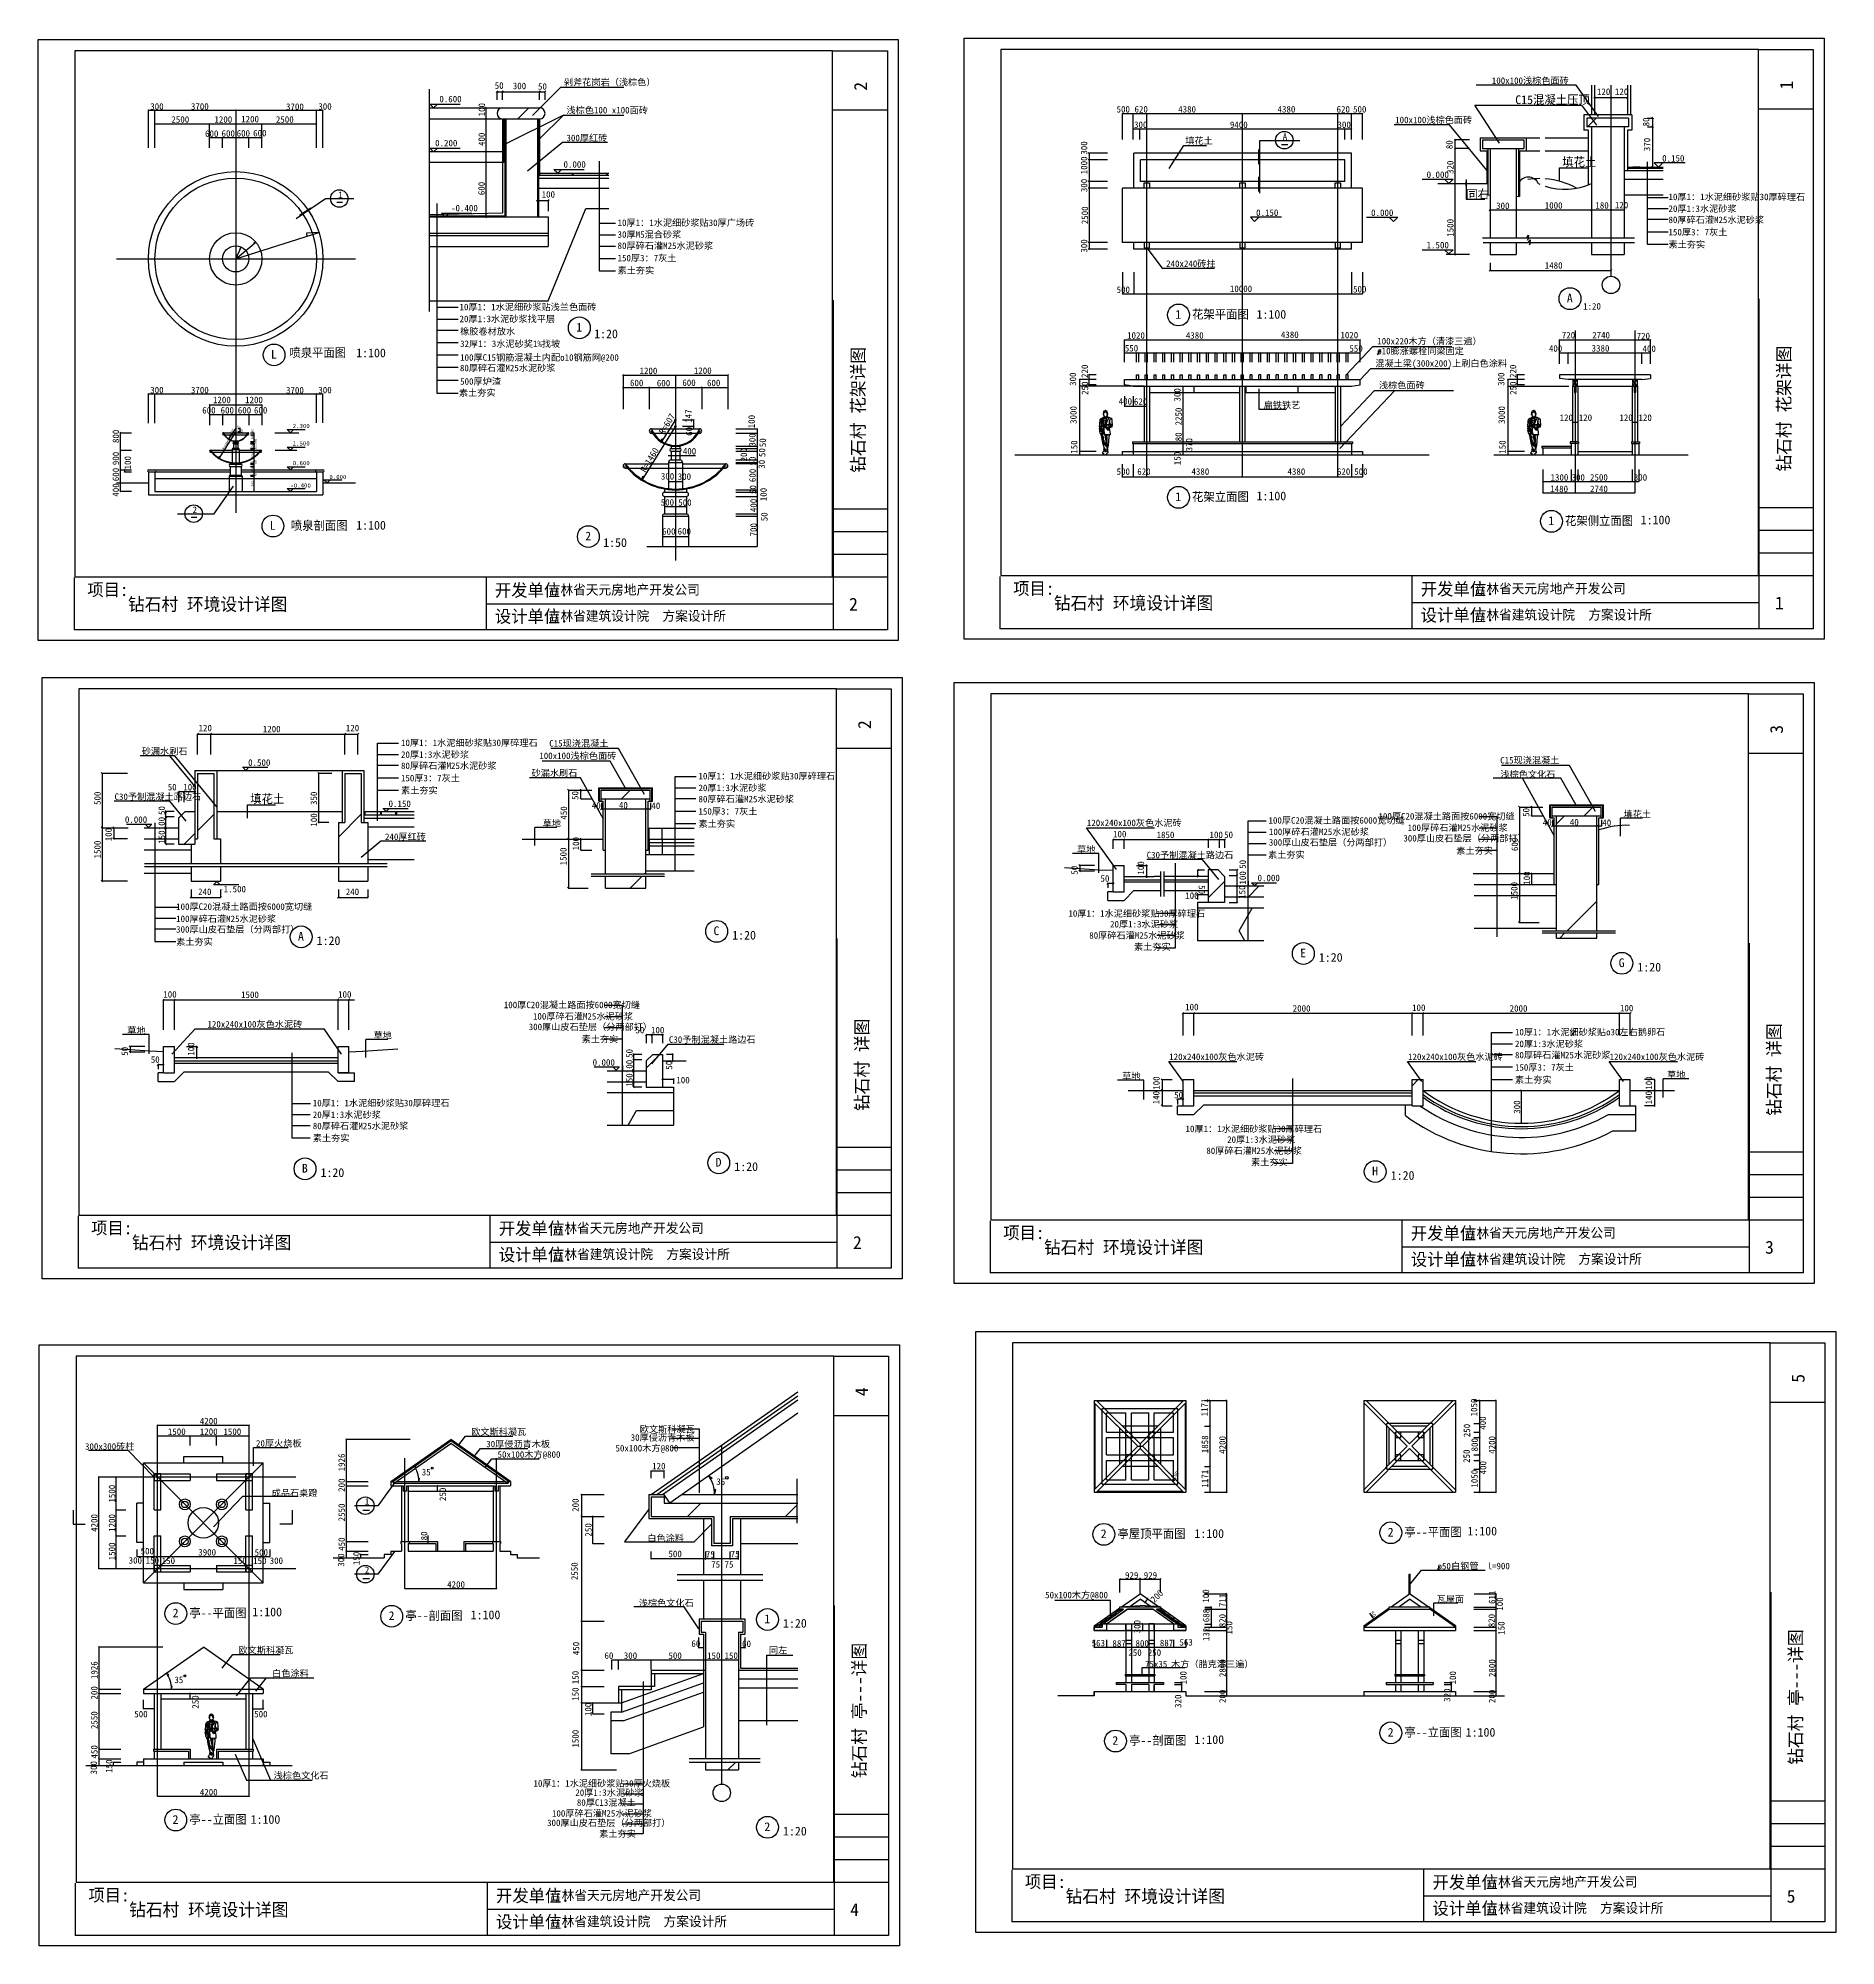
# Model space of a CAD drawing. Header units: metres. Extents: x 195460 to 277862, y -104274 to -16828.
import ezdxf

# ---------------------------------------------------------------- set-up
doc = ezdxf.new("R2010")
doc.units = ezdxf.units.M
for name, color, linetype in [('1', 2, 'Continuous'), ('111', 3, 'Continuous'), ('PUB_TITLE', 7, 'Continuous'), ('SHU', 7, 'Continuous'), ('W_SH', 4, 'Continuous')]:
    doc.layers.add(name, color=color, linetype=linetype)
pattern_1 = [(45, (0, 0), (-2245.064, 2245.064), [])]
pattern_2 = [(45, (0, 0), (-1347.038, 1347.038), [])]

msp = doc.modelspace()

# ---------------------------------------------------------------- texts
for s, height, p in [('50', 300, (216387.74, -19149.97)), ('300', 300, (217216.69, -19167.99)), ('50', 300, (218371.62, -19191.01)), ('剁斧花岗岩（浅棕色）', 300, (219558.98, -18996.87)), ('100x100浅棕色面砖', 300, (262095, -18924.91)), ('120', 300, (266912.8, -19430.13)), ('120', 300, (267734.97, -19430.13)), ('300', 300, (200598.85, -20110.12)), ('3700', 300, (202463.36, -20110.12)), ('3700', 300, (206822.65, -20118.69)), ('300', 300, (208303.2, -20110.12)), ('0.600', 300, (213850.51, -19768.59)), ('浅棕色100 x100面砖', 300, (219677.71, -20280.36)), ('500', 300, (244894, -20237.42)), ('620', 300, (245714.95, -20237.42)), ('4380', 300, (247717.44, -20237.42)), ('4380', 300, (252271.38, -20237.42)), ('620', 300, (254977.72, -20237.42)), ('500', 300, (255733.24, -20237.42)), ('C15混凝土压顶', 400, (263166.74, -19851.17)), ('2500', 300, (201568.5, -20706.34)), ('1200', 300, (203540.52, -20706.34)), ('1200', 300, (204766.82, -20689.78)), ('2500', 300, (206357.69, -20706.34)), ('300', 300, (245695.04, -20945.7)), ('9400', 300, (250087.35, -20945.7)), ('300', 300, (255019.07, -20945.7)), ('100x100浅棕色面砖', 300, (257662.98, -20726.7)), ('600', 300, (203110.92, -21353.18)), ('600', 300, (203867.49, -21346.05)), ('600', 300, (204559.83, -21338.91)), ('600', 300, (205316.41, -21331.78)), ('0.200', 300, (213656.4, -21788.13)), ('300厚红砖', 300, (219677.71, -21552.47)), ('填花土', 300, (248043.37, -21677.91)), ('A', 300, (252507.95, -21492.18)), ('0.000', 300, (219542.77, -22766.22)), ('填花土', 400, (265324.02, -22706.82)), ('0.150', 300, (269901.13, -22484.8)), ('0.000', 300, (259104.77, -23234.8)), ('1', 300, (209215.7, -24153.22)), ('-0.400', 300, (214388.73, -24768.59)), ('100', 300, (218539.83, -24142.46)), ('同右', 400, (260924.68, -24179.42)), ('300', 300, (262291.16, -24662.28)), ('1000', 300, (264519.08, -24643.71)), ('180', 300, (266840.04, -24642.84)), ('120', 300, (267734.97, -24633.11)), ('20厚1:3水泥砂浆', 300, (270192.14, -24793.22)), ('10厚1：1水泥细砂浆贴30厚碎理石', 300, (270192.14, -24254.01)), ('10厚1：1水泥细砂浆贴30厚广场砖', 300, (222020.17, -25439.93)), ('0.150', 300, (251288.65, -24977.28)), ('0.000', 300, (256560.36, -24978.61)), ('80厚碎石灌M25水泥砂浆', 300, (270192.14, -25305.42)), ('30厚M5混合砂浆', 300, (222020.17, -25979.14)), ('80厚碎石灌M25水泥砂浆', 300, (222020.17, -26491.33)), ('1.500', 300, (259104.77, -26466.06)), ('素土夯实', 300, (270192.14, -26437.87)), ('150厚3：7灰土', 300, (270192.14, -25871.64)), ('150厚3：7灰土', 300, (222020.17, -27057.56)), ('240x240砖拄', 300, (247164.88, -27315.05)), ('1480', 300, (264519.08, -27399.3)), ('素土夯实', 300, (222020.17, -27623.78)), ('500', 300, (244894, -28505.85)), ('10000', 300, (250087.35, -28467.03)), ('500', 300, (255733.24, -28486.44)), ('20厚1:3水泥砂浆找平层', 300, (214775.7, -29847.07)), ('10厚1：1水泥细砂浆贴浅兰色面砖', 300, (214774.81, -29299.3)), ('1:20', 300, (266279.08, -29269.47)), ('橡胶卷材放水', 300, (214803.41, -30421.85)), ('1020', 300, (245375.96, -30606.74)), ('4380', 300, (248068.19, -30606.74)), ('4380', 300, (252425.33, -30571.34)), ('1020', 300, (255152.98, -30589.04)), ('100x220木方（清漆三遍）', 300, (256841.03, -30869.21)), ('720', 300, (265301.49, -30595.46)), ('2740', 300, (266693.4, -30595.46)), ('720', 300, (268733.27, -30631.43)), ('32厚1：3水泥砂奖1%找坡', 300, (214803.41, -30988.07)), ('100厚C15钢筋混凝土内配o10钢筋网@200', 300, (214803.41, -31616.87)), ('550', 300, (245269.43, -31191.53)), ('550', 300, (255566.03, -31204.98)), ('o10膨涨螺栓同梁固定', 300, (256841.03, -31318)), ('400', 300, (264710.11, -31203.38)), ('3380', 300, (266668.06, -31194.94)), ('400', 300, (269001.89, -31211.83)), ('80厚碎石灌M25水泥砂浆', 300, (214792.68, -32095.49)), ('1200', 300, (223026.7, -32228.86)), ('1200', 300, (225517.14, -32219.59)), ('混凝土梁(300x200)上刷白色涂料', 300, (256753.05, -31885.3)), ('300', 300, (200598.85, -33107.67)), ('3700', 300, (202463.36, -33107.67)), ('3700', 300, (206822.65, -33116.24)), ('300', 300, (208303.2, -33107.67)), ('素土夯实', 300, (214745.05, -33228.75)), ('500厚炉渣', 300, (214803.41, -32713.76)), ('600', 300, (222589.79, -32781.53)), ('600', 300, (223819.89, -32790.8)), ('600', 300, (224988.54, -32772.26)), ('600', 300, (226118.66, -32781.53)), ('浅棕色面砖', 300, (256918.35, -32889.66)), ('600', 300, (202981.71, -34034.5)), ('1200', 300, (203473.88, -33560.01)), ('600', 300, (203824.09, -34034.5)), ('600', 300, (204612.54, -34034.5)), ('1200', 300, (204946.42, -33560.01)), ('600', 300, (205353.88, -34034.5)), ('400', 300, (244990.92, -33626.01)), ('620', 300, (245687.19, -33635.28)), ('扁铁铁艺', 300, (251634.09, -33800.84)), ('120', 300, (265201.32, -34372.99)), ('120', 300, (266077.16, -34372.99)), ('120', 300, (267941.32, -34372.99)), ('120', 300, (268817.16, -34372.99)), ('2.300', 200, (207128.39, -34703.21)), ('1.500', 200, (207128.39, -35503.21)), ('400', 300, (225012.15, -35910.99)), ('0.600', 200, (207128.39, -36403.21)), ('500', 300, (244894, -36844.54)), ('620', 300, (245841.3, -36844.54)), ('4380', 300, (248325.48, -36844.54)), ('4380', 300, (252726.96, -36844.54)), ('620', 300, (254994.39, -36844.54)), ('500', 300, (255788.03, -36844.54)), ('-0.400', 200, (207021.69, -37432.29)), ('0.000', 200, (208809.1, -37044.42)), ('300', 300, (224004.85, -37062.92)), ('300', 300, (224776.56, -37075.56)), ('1480', 300, (264771.34, -37639.16)), ('1300', 300, (264785.03, -37111)), ('300', 300, (265747.85, -37111)), ('2500', 300, (266594.83, -37111)), ('2740', 300, (266594.83, -37639.16)), ('300', 300, (268600.1, -37111)), ('2', 300, (202541.71, -38597.38)), ('500', 300, (223997.63, -38256.81)), ('500', 300, (224801.86, -38264.05)), ('600', 300, (224062.83, -39589.17)), ('600', 300, (224772.88, -39581.93)), ('项目:', 575.21, (197712.91, -42395.03)), ('开发单位：', 575.21, (216396.04, -42420.27)), ('吉林省天元房地产开发公司', 446.88, (218821.88, -42336.49)), ('项目:', 575.21, (240152.32, -42340.24)), ('开发单位：', 575.21, (258835.45, -42365.48)), ('吉林省天元房地产开发公司', 446.88, (261261.3, -42281.69)), ('钻石村 环境设计详图', 589.88, (199579.97, -43070.72)), ('2', 589.88, (232633.23, -43070.72)), ('钻石村 环境设计详图', 589.88, (242019.39, -43015.92)), ('1', 589.88, (275072.65, -43015.92)), ('设计单位：', 575.21, (216396.04, -43619.85)), ('吉林省建筑设计院  方案设计所', 446.88, (218821.88, -43536.06)), ('设计单位：', 575.21, (258835.45, -43565.05)), ('吉林省建筑设计院  方案设计所', 446.88, (261261.3, -43481.26)), ('120', 300, (202813.21, -48600.43)), ('1200', 300, (205758.3, -48645.7)), ('120', 300, (209563.21, -48600.43)), ('10厚1：1水泥细砂浆贴30厚碎理石', 300, (212092.59, -49279.04)), ('C15现浇混凝土', 300, (218887.11, -49301.8)), ('砂漏水刷石', 300, (200208.51, -49664.65)), ('20厚1:3水泥砂浆', 300, (212092.59, -49818.25)), ('100x100浅棕色面砖', 300, (218433.13, -49873.87)), ('C15现浇混凝土', 300, (262476.42, -50077.09)), ('0.500', 300, (205084.97, -50183.47)), ('80厚碎石灌M25水泥砂浆', 300, (212092.59, -50330.45)), ('150厚3：7灰土', 300, (212092.59, -50896.67)), ('砂漏水刷石', 300, (218076.44, -50662.17)), ('10厚1：1水泥细砂浆贴30厚碎理石', 300, (225728.86, -50805.21)), ('浅棕色文化石', 300, (262485.9, -50723.87)), ('C30予制混凝土路边石', 300, (198962.88, -51747.94)), ('50', 300, (201400.04, -51312.81)), ('100', 300, (202113.37, -51312.81)), ('填花土', 400, (205181.17, -51899.73)), ('素土夯实', 300, (212092.59, -51462.9)), ('20厚1:3水泥砂浆', 300, (225728.86, -51344.42)), ('80厚碎石灌M25水泥砂浆', 300, (225728.86, -51856.61)), ('0.150', 300, (211523.35, -52069.5)), ('40', 300, (220840.12, -52151.13)), ('40', 300, (222080.62, -52139.86)), ('40', 300, (223569.21, -52162.4)), ('150厚3：7灰土', 300, (225728.86, -52422.84)), ('100厚C20混凝土路面按6000宽切缝', 300, (256899.02, -52647.11)), ('填花土', 300, (268127.46, -52547.1)), ('0.000', 300, (199437.91, -52796.83)), ('240厚红砖', 300, (211360.52, -53584.37)), ('草地', 300, (218584.23, -52967.62)), ('素土夯实', 300, (225728.86, -52989.06)), ('120x240x100灰色水泥砖', 300, (243530.88, -52947.99)), ('100', 300, (244731.09, -53463.08)), ('1850', 300, (246727.26, -53498.92)), ('100', 300, (249153.38, -53496.66)), ('50', 300, (249822.78, -53496.66)), ('100厚C20混凝土路面按6000宽切缝', 300, (251856.69, -52834.9)), ('100厚碎石灌M25水泥砂浆', 300, (251875.36, -53357.8)), ('300厚山皮石垫层（分两部打）', 300, (258039.77, -53654.08)), ('100厚碎石灌M25水泥砂浆', 300, (258235.84, -53170.01)), ('40', 300, (264429.43, -52926.42)), ('40', 300, (265669.93, -52915.15)), ('40', 300, (267158.52, -52937.69)), ('草地', 300, (243077.21, -54166.82)), ('C30予制混凝土路边石', 300, (246273.44, -54423.85)), ('素土夯实', 300, (251836.81, -54408.1)), ('300厚山皮石垫层（分两部打）', 300, (251872.19, -53841.88)), ('素土夯实', 300, (260463.88, -54220.31)), ('240', 300, (202792.13, -56106.35)), ('-1.500', 300, (203761.92, -55983.58)), ('240', 300, (209560.8, -56106.35)), ('50', 300, (244156.4, -55496.49)), ('0.000', 300, (251354.9, -55472.74)), ('100厚C20混凝土路面按6000宽切缝', 300, (201785.08, -56787.39)), ('10厚1：1水泥细砂浆贴30厚碎理石', 300, (242686.13, -57102.8)), ('100', 300, (248040.39, -56282.31)), ('300厚山皮石垫层（分两部打）', 300, (201785.08, -57829.99)), ('100厚碎石灌M25水泥砂浆', 300, (201785.08, -57345.91)), ('20厚1:3水泥砂浆', 300, (244594.19, -57594.33)), ('素土夯实', 300, (201785.08, -58396.22)), ('80厚碎石灌M25水泥砂浆', 300, (243640.16, -58106.53)), ('素土夯实', 300, (245691.32, -58632.16)), ('100', 300, (201197.3, -60808.93)), ('1500', 300, (204761.49, -60825.4)), ('100', 300, (209208.64, -60808.93)), ('100厚C20混凝土路面按6000宽切缝', 300, (216805.83, -61292.16)), ('100', 300, (248035.69, -61388.28)), ('2000', 300, (252966.72, -61453.16)), ('100', 300, (258438.44, -61417.32)), ('2000', 300, (262910.23, -61453.16)), ('100', 300, (267966.68, -61440.38)), ('120x240x100灰色水泥砖', 300, (203221.91, -62179.24)), ('300厚山皮石垫层（分两部打）', 300, (217946.59, -62299.13)), ('100厚碎石灌M25水泥砂浆', 300, (218142.66, -61815.05)), ('草地', 300, (199543.42, -62468.21)), ('草地', 300, (210835.39, -62686.59)), ('素土夯实', 300, (220370.7, -62865.36)), ('50', 300, (222837.55, -62445.98)), ('100', 300, (223550.88, -62445.98)), ('C30予制混凝土路边石', 300, (224371.82, -62881.11)), ('20厚1:3水泥砂浆', 300, (263154.94, -63078.19)), ('10厚1：1水泥细砂浆贴o30左右鹅卵石', 300, (263154.94, -62538.98)), ('50', 300, (200622.61, -63797.88)), ('0.000', 300, (220875.42, -63930)), ('120x240x100灰色水泥砖', 300, (247305.13, -63671.22)), ('120x240x100灰色水泥砖', 300, (258253.44, -63671.22)), ('80厚碎石灌M25水泥砂浆', 300, (263154.94, -63590.38)), ('150厚3：7灰土', 300, (263154.94, -64156.61)), ('120x240x100灰色水泥砖', 300, (267492.21, -63671.22)), ('100', 300, (224714.35, -64739.56)), ('草地', 300, (245143.63, -64555.09)), ('素土夯实', 300, (263154.94, -64722.83)), ('草地', 300, (270123.18, -64489.91)), ('10厚1：1水泥细砂浆贴30厚碎理石', 300, (208049.41, -65789.63)), ('50', 300, (247533.02, -65422.97)), ('20厚1:3水泥砂浆', 300, (208049.41, -66328.84)), ('素土夯实', 300, (208049.41, -67398.46)), ('80厚碎石灌M25水泥砂浆', 300, (208049.41, -66841.04)), ('10厚1：1水泥细砂浆贴30厚碎理石', 300, (248053.85, -66974.51)), ('20厚1:3水泥砂浆', 300, (249961.9, -67466.05)), ('80厚碎石灌M25水泥砂浆', 300, (249007.88, -67978.24)), ('素土夯实', 300, (251059.03, -68503.88)), ('项目:', 575.21, (197891.05, -71654.1)), ('钻石村 环境设计详图', 589.88, (199758.12, -72329.78)), ('开发单位：', 575.21, (216574.18, -71679.34)), ('吉林省天元房地产开发公司', 446.88, (219000.02, -71595.55)), ('项目:', 575.21, (239697.81, -71872)), ('开发单位：', 575.21, (258380.94, -71897.24)), ('吉林省天元房地产开发公司', 446.88, (260806.78, -71813.45)), ('设计单位：', 575.21, (216574.18, -72878.91)), ('吉林省建筑设计院  方案设计所', 446.88, (219000.02, -72795.12)), ('2', 589.88, (232811.37, -72329.78)), ('钻石村 环境设计详图', 589.88, (241564.88, -72547.69)), ('设计单位：', 575.21, (258380.94, -73096.81)), ('吉林省建筑设计院  方案设计所', 446.88, (260806.78, -73013.03)), ('3', 589.88, (274618.14, -72547.69)), ('4200', 300, (202871.79, -80367.31)), ('欧文斯科凝瓦', 300, (223039.43, -80741.29)), ('300x300砖柱', 300, (197607.96, -81532.76)), ('1500', 300, (201406.67, -80853.11)), ('1200', 300, (202871.79, -80853.11)), ('1500', 300, (203953.51, -80853.11)), ('20厚火烧板', 300, (205447.34, -81391.62)), ('欧文斯科凝瓦', 300, (215311.34, -80860.72)), ('30厚侵沥青木板', 300, (216000.04, -81420.6)), ('50x100木方@800', 300, (221924.62, -81613.23)), ('30厚侵沥青木板', 300, (222619.5, -81123.89)), ('50x100木方@800', 300, (216520.2, -81901.07)), ('120', 300, (223603.25, -82436.61)), ('35', 300, (213044.16, -82710.51)), ('35', 300, (226545.41, -83144.29)), ('成品石桌蹬', 300, (206162.36, -83667.01)), ('1', 300, (210436.27, -84056.89)), ('白色涂料', 300, (223383.01, -85736.47)), ('300', 300, (199608.91, -86754.44)), ('500', 300, (200157.03, -86326.9)), ('150', 300, (200389.72, -86754.44)), ('150', 300, (201124.1, -86768.69)), ('3900', 300, (202799.62, -86383.9)), ('150', 300, (204410.97, -86768.69)), ('150', 300, (205316.47, -86768.69)), ('500', 300, (205383.44, -86391.03)), ('300', 300, (206073.09, -86768.69)), ('500', 300, (224351.22, -86457.35)), ('75', 300, (226063.93, -86477.83)), ('75', 300, (227202.56, -86460.76)), ('2', 300, (210436.27, -87194.38)), ('75', 300, (226311.37, -86938.09)), ('75', 300, (226923.58, -86938.09)), ('929', 300, (245280.16, -87440.07)), ('929', 300, (246137.97, -87440.07)), ('o50', 300, (259603.94, -87020.47)), ('白钢管  l=900', 300, (260229.47, -87012.51)), ('4200', 300, (214208.98, -87859.18)), ('50x100木方@800', 300, (241618.34, -88341.02)), ('瓦屋面', 300, (259562.34, -88534.37)), ('浅棕色文化石', 300, (222990.03, -88708.55)), ('欧文斯科凝瓦', 300, (204641.19, -90869.04)), ('60', 300, (221420.19, -91119.04)), ('300', 300, (222303.71, -91119.04)), ('500', 300, (224351.22, -91119.04)), ('60', 300, (225405.97, -90569.42)), ('150', 300, (226123.29, -91119.04)), ('150', 300, (226923.58, -91119.04)), ('60', 300, (227728.23, -90574.01)), ('同左', 300, (228961.59, -90871.64)), ('563', 300, (243750.85, -90544.38)), ('887', 300, (244702.08, -90563.61)), ('250', 300, (245432.49, -90980.1)), ('800', 300, (245760.52, -90557.2)), ('250', 300, (246323.61, -90980.1)), ('887', 300, (246876.68, -90537.97)), ('563', 300, (247775.18, -90509.51)), ('白色涂料', 300, (206186.51, -91928.93)), ('75x35', 300, (246197.14, -91508.69)), ('木方（腊克漆三遍）', 300, (247390.1, -91509.29)), ('35', 300, (201706.97, -92231.29)), ('500', 300, (199867.14, -93800.1)), ('500', 300, (205364.73, -93800.1)), ('浅棕色文化石', 300, (206254.64, -96615.72)), ('10厚1：1水泥细砂浆贴30厚火烧板', 300, (218166.32, -96978.58)), ('20厚1:3水泥砂浆', 300, (220083.27, -97398.71)), ('4200', 300, (202871.79, -97379.96)), ('80厚C13混凝土', 300, (220153.57, -97856.26)), ('300厚山皮石垫层（分两部打）', 300, (218789.16, -98785.58)), ('100厚碎石灌M25水泥砂浆', 300, (219013.17, -98351.56)), ('素土夯实', 300, (221177.25, -99286.37)), ('项目:', 575.21, (240689.85, -101620.12)), ('开发单位：', 575.21, (259372.98, -101645.36)), ('吉林省天元房地产开发公司', 446.88, (261798.82, -101561.57)), ('项目:', 575.21, (197764.69, -102235.91)), ('钻石村 环境设计详图', 589.88, (199631.76, -102911.59)), ('开发单位：', 575.21, (216447.82, -102261.15)), ('吉林省天元房地产开发公司', 446.88, (218873.66, -102177.36)), ('钻石村 环境设计详图', 589.88, (242556.92, -102295.8)), ('设计单位：', 575.21, (259372.98, -102844.93)), ('吉林省建筑设计院  方案设计所', 446.88, (261798.82, -102761.14)), ('5', 589.88, (275610.18, -102295.8)), ('设计单位：', 575.21, (216447.82, -103460.72)), ('吉林省建筑设计院  方案设计所', 446.88, (218873.66, -103376.93)), ('4', 589.88, (232685.01, -102911.59))]:
    msp.add_text(s, height=height).set_placement(p)
for s, height, rotation, p in [('2', 589.88, 90, (233451.66, -19236.42)), ('1', 589.88, 90, (275891.08, -19181.62)), ('100', 300, 90, (215944.15, -20413.14)), ('80', 300, 90, (269314.37, -20873.68)), ('400', 300, 90, (215937.1, -21770.06)), ('300', 300, 90, (243551.69, -22168.03)), ('80', 300, 90, (260297.91, -21917.56)), ('370', 300, 90, (269354.76, -22009.55)), ('1000', 300, 90, (243551.69, -23067.65)), ('320', 300, 90, (260338.3, -23053.42)), ('600', 300, 90, (215932.44, -24024.95)), ('300', 300, 90, (243551.69, -23887.92)), ('2500', 300, 90, (243585.11, -25357.33)), ('1500', 300, 90, (260338.3, -25930.65)), ('300', 300, 90, (243551.69, -26659.76)), ('钻石村 花架详图', 589.88, 90, (233337.93, -36749.45)), ('钻石村 花架详图', 589.88, 90, (275777.35, -36694.66)), ('300', 300, 90, (243038.58, -32767.75)), ('220', 300, 90, (243579.36, -32404.53)), ('300', 300, 90, (262670.97, -32767.75)), ('220', 300, 90, (263211.74, -32404.53)), ('250', 300, 90, (243591.65, -33179.23)), ('300', 300, 90, (247825.82, -33484.62)), ('250', 300, 90, (263224.03, -33179.23)), ('R=607', 300, 58.7, (224146.57, -35025.08)), ('147', 300, 90, (225417.45, -34459.18)), ('3000', 300, 90, (243061.78, -34509.39)), ('2250', 300, 90, (247883.98, -34579.3)), ('3000', 300, 90, (262694.16, -34509.39)), ('800', 300, 90, (199168.13, -35387.95)), ('R=607', 100, 58.7, (204251.86, -35107.46)), ('147', 100, 90, (204703.27, -34816.97)), ('60', 100, 90, (204837.9, -34907.31)), ('100', 100, 90, (205333.45, -34976.38)), ('60', 300, 90, (225451.15, -35056.24)), ('100', 300, 90, (228311.44, -34710.91)), ('300', 300, 90, (228345.33, -35550.21)), ('80', 300, 90, (247883.98, -35305.86)), ('900', 300, 90, (199168.13, -36400.96)), ('R=1460', 100, 58.7, (203975.8, -35702.64)), ('200', 100, 90, (205333.45, -35575.37)), ('300', 100, 90, (205333.45, -35226.68)), ('30', 100, 90, (205333.45, -35781.95)), ('50', 100, 90, (205480.91, -35678.18)), ('50', 100, 90, (205482.89, -35514.81)), ('50', 100, 90, (205483.34, -35349.47)), ('R=1460', 300, 58.7, (223293.09, -36760.44)), ('200', 300, 90, (227954.62, -36230.53)), ('50', 300, 90, (228792.77, -36029.82)), ('50', 300, 90, (228820.23, -35575.64)), ('150', 300, 90, (243096.57, -35877.16)), ('150', 300, 90, (247825.82, -36400.55)), ('370', 300, 90, (248368.64, -35770.86)), ('150', 300, 90, (262728.96, -35877.16)), ('600', 300, 90, (199168.13, -37136.15)), ('100', 300, 90, (199713.89, -36596.66)), ('600', 100, 90, (205333.45, -36089.35)), ('100', 100, 90, (205333.45, -36459.43)), ('400', 100, 90, (205333.45, -36702.17)), ('50', 100, 90, (205477.81, -36340.86)), ('50', 300, 90, (228353.36, -36413.14)), ('600', 300, 90, (228357.38, -37178.08)), ('30', 300, 90, (228775.05, -36563.28)), ('400', 300, 90, (199168.13, -37844.64)), ('700', 100, 90, (205333.45, -37378.53)), ('50', 100, 90, (205481.06, -36912.24)), ('50', 300, 90, (228372.95, -37723.9)), ('100', 300, 90, (228858.83, -38053.92)), ('400', 300, 90, (228401.81, -38554.89)), ('700', 300, 90, (228401.81, -39667.61)), ('50', 300, 90, (228894.56, -38971.93)), ('2', 589.88, 90, (233629.8, -48495.48)), ('3', 589.88, 90, (275436.56, -48713.39)), ('500', 300, 90, (198327.06, -51978.25)), ('350', 300, 90, (208245.27, -51978.25)), ('50', 300, 90, (220225.89, -51748.1)), ('50', 300, 90, (201271.46, -52437.35)), ('100', 300, 90, (208245.27, -52971.24)), ('450', 300, 90, (219702.19, -52651.22)), ('50', 300, 90, (263815.2, -52523.4)), ('100', 300, 90, (198837.21, -53641.66)), ('100', 300, 90, (201271.46, -53136.91)), ('150', 300, 90, (201271.46, -53756.78)), ('1500', 300, 90, (198327.06, -54428.8)), ('1500', 300, 90, (219681.65, -54744.81)), ('100', 300, 90, (220256.7, -54057.21)), ('600', 300, 90, (263291.5, -54091.47)), ('50', 300, 90, (243109.32, -55170.29)), ('100', 300, 90, (246153.27, -55170.29)), ('50', 300, 90, (250821.07, -54903.63)), ('100', 300, 90, (250821.07, -55625.84)), ('100', 300, 90, (263846.01, -55635.99)), ('50', 300, 270, (248654.28, -55654.25)), ('150', 300, 90, (250798.84, -56281.39)), ('1500', 300, 90, (263270.96, -56323.59)), ('钻石村 详图', 589.88, 90, (233516.07, -66008.52)), ('钻石村 详图', 589.88, 90, (275322.84, -66226.42)), ('100', 300, 90, (202619.48, -63471.68)), ('50', 300, 90, (199575.53, -63471.68)), ('50', 300, 90, (222708.97, -63570.52)), ('100', 300, 90, (222708.97, -64270.08)), ('50', 300, 90, (224523.93, -64111.51)), ('150', 300, 90, (222708.97, -64889.95)), ('100', 300, 90, (246866.06, -65030.7)), ('100', 300, 90, (269439.06, -65030.7)), ('140', 300, 90, (246860.24, -65700.03)), ('300', 300, 90, (263393.5, -66132.95)), ('140', 300, 90, (269433.24, -65700.03)), ('5', 589.88, 90, (276428.6, -78461.5)), ('4', 589.88, 90, (233503.44, -79077.29)), ('1171', 300, 90, (249073.57, -80003.81)), ('1050', 300, 90, (261427.7, -80003.81)), ('250', 300, 90, (261100.63, -80957.7)), ('400', 300, 90, (261827.05, -80615.62)), ('1858', 300, 90, (249091.09, -81693.28)), ('4200', 300, 90, (249896.3, -81719.97)), ('800', 300, 90, (261454.13, -81610.68)), ('4200', 300, 90, (262250.43, -81719.97)), ('1926', 300, 90, (209519.05, -82524.55)), ('250', 300, 90, (261085.37, -82135.7)), ('400', 300, 90, (261840.3, -82662.05)), ('200', 300, 90, (209519.05, -83462.61)), ('150', 180, 45.52, (247477.84, -82917.77)), ('1171', 300, 90, (249091.24, -83269.19)), ('1050', 300, 90, (261445.36, -83269.19)), ('1500', 300, 90, (198991.79, -83955.16)), ('250', 300, 90, (214153.37, -83881.81)), ('200', 300, 90, (220240.43, -84379.15)), ('4200', 300, 90, (198181.86, -85297.68)), ('1200', 300, 90, (198991.79, -85297.68)), ('2550', 300, 90, (209519.05, -84815.54)), ('450', 300, 90, (209519.05, -86166.44)), ('80', 300, 90, (213298.24, -85685.66)), ('250', 300, 90, (220829.42, -85511.58)), ('1500', 300, 90, (198991.79, -86600.71)), ('300', 300, 90, (209492.54, -86894.81)), ('150', 300, 90, (210196.51, -86820.21)), ('2550', 300, 90, (220196.88, -87509.13)), ('200', 300, 44.98, (246627.64, -88568.8)), ('100', 300, 90, (249133.63, -88543.2)), ('711', 300, 90, (249895.92, -88747.91)), ('611', 300, 90, (262250.05, -88600.33)), ('100', 300, 90, (262610.18, -88910.64)), ('688', 300, 90, (249150.06, -89439.71)), ('820', 300, 90, (249891.6, -89671.74)), ('50', 180, 304.21, (256498.69, -89004.98)), ('820', 300, 90, (262233.69, -89671.21)), ('300', 300, 90, (245986.98, -89948.77)), ('132', 300, 90, (249150.06, -90304.46)), ('150', 300, 90, (250201.52, -90001.84)), ('150', 300, 90, (262676.12, -90013.88)), ('钻石村 亭---详图', 589.88, 90, (276314.88, -95974.54)), ('450', 300, 90, (220265, -90950.3)), ('钻石村 亭---详图', 589.88, 90, (233389.71, -96590.32)), ('1926', 300, 90, (198181.86, -92045.33)), ('150', 300, 90, (220236.94, -92279.19)), ('100', 300, 90, (248099.54, -92290.8)), ('2800', 300, 90, (249899.39, -91952.23)), ('100', 300, 90, (260453.66, -92290.8)), ('2800', 300, 90, (262253.52, -91952.23)), ('200', 300, 90, (198181.86, -92983.39)), ('150', 300, 90, (220236.94, -93040.44)), ('200', 300, 90, (249897.23, -93142.32)), ('320', 300, 90, (260193.49, -93088.54)), ('200', 300, 90, (262251.36, -93142.32)), ('2550', 300, 90, (198181.86, -94336.32)), ('250', 300, 90, (202816.18, -93402.59)), ('100', 300, 90, (220824.68, -93742.37)), ('320', 300, 90, (247861.1, -93367.79)), ('1500', 300, 90, (220236.94, -95186.05)), ('450', 300, 90, (198181.86, -95687.21)), ('300', 300, 90, (198155.36, -96415.59)), ('150', 300, 90, (198859.32, -96340.99))]:
    msp.add_text(s, height=height, rotation=rotation).set_placement(p)
at = {"layer": '1'}
for s, p in [('A', (265530.89, -28944.09)), ('1', (247584.52, -29690.89)), ('花架平面图', (248353.19, -29688.58)), ('1:100', (251308.21, -29688.58)), ('1', (220121.29, -30281.19)), ('1:20', (220946.95, -30582.72)), ('L', (206128.92, -31523.2)), ('喷泉平面图', (206975.25, -31445.37)), ('1:100', (210038.42, -31456.73)), ('花架立面图', (248353.19, -38050.3)), ('1', (247584.52, -38050.3)), ('1:100', (251308.21, -38012.65)), ('L', (206076.43, -39366.13)), ('喷泉剖面图', (207043.4, -39370.49)), ('1:100', (210038.42, -39356.64)), ('1', (264680.02, -39150.22)), ('花架侧立面图', (265448.69, -39150.22)), ('1:100', (268917.3, -39112.57)), ('2', (220535.54, -39849.29)), ('1:50', (221361.2, -40150.82)), ('C', (226416.83, -57945.48)), ('A', (207369.43, -58196.71)), ('1:20', (208226.78, -58397.78)), ('1:20', (227274.18, -58146.55)), ('E', (253307.39, -58963.5)), ('1:20', (254164.74, -59164.57)), ('G', (267908.21, -59409.48)), ('1:20', (268765.55, -59610.55)), ('D', (226511.98, -68555.59)), ('B', (207547.44, -68829.19)), ('1:20', (208404.78, -69030.26)), ('1:20', (227369.33, -68756.66)), ('H', (256603, -68957.54)), ('1:20', (257460.34, -69158.61)), ('2', (244164.36, -85585.57)), ('亭屋顶平面图', (244933.03, -85583.26)), ('1:100', (248458.57, -85574.79)), ('2', (257319.08, -85510.45)), ('亭--平面图', (258087.75, -85508.13)), ('1:100', (260974.35, -85462.1)), ('2', (201622.44, -89217.08)), ('亭--平面图', (202391.11, -89214.77)), ('1:100', (205277.7, -89168.73)), ('2', (211521.02, -89339.76)), ('亭--剖面图', (212289.69, -89339.76)), ('1:100', (215286.88, -89302.11)), ('1', (228746.28, -89489.36)), ('1:20', (229603.62, -89690.43)), ('2', (257318.68, -94686.07)), ('亭--立面图', (258087.35, -94686.07)), ('1:100', (260896.27, -94685.87)), ('2', (244696.91, -95059.36)), ('亭--剖面图', (245465.58, -95059.36)), ('1:100', (248462.77, -95021.7)), ('2', (201622.03, -98681.26)), ('亭--立面图', (202390.7, -98681.26)), ('1:100', (205199.63, -98681.06)), ('2', (228746.28, -99013.31)), ('1:20', (229603.62, -99214.38))]:
    msp.add_text(s, height=400, rotation=0.05, dxfattribs=at).set_placement(p)

# ---------------------------------------------------------------- blocks, each defined once
blk = doc.blocks.new('M_G103KIW')
at = {"linetype": 'CONTINUOUS'}
for p, q in [((-100.85, 1951.39), (-105.44, 1920.83)), ((-105.44, 1920.83), (-100.85, 1890.27)), ((-91.69, 1981.95), (-100.85, 1951.39)), ((-100.85, 1890.27), (-88.63, 1876.51)), ((-100.85, 1859.71), (-100.85, 1882.63)), ((-100.85, 1882.63), (-93.21, 1882.63)), ((-87.1, 1833.73), (-100.85, 1859.71)), ((-93.21, 1882.63), (-88.63, 1876.51)), ((-77.93, 2000.29), (-91.69, 1981.95)), ((-88.63, 1876.51), (-82.52, 1905.55)), ((-88.63, 1876.51), (-87.1, 1859.71)), ((-82.52, 1849.01), (-88.63, 1876.51)), ((-88.63, 1876.51), (-87.1, 1859.71)), ((-87.1, 1859.71), (-82.52, 1849.01)), ((-87.1, 1859.71), (-82.52, 1849.01)), ((-77.93, 1830.68), (-87.1, 1833.73)), ((-85.58, 1934.59), (-80.99, 1965.14)), ((-85.58, 1934.59), (-80.99, 1965.14)), ((-79.46, 1916.24), (-85.58, 1934.59)), ((-79.46, 1916.24), (-85.58, 1934.59)), ((-82.52, 1905.55), (-79.46, 1916.24)), ((-82.52, 1905.55), (-79.46, 1916.24)), ((-82.52, 1879.57), (-82.52, 1905.55)), ((-82.52, 1849.01), (-82.52, 1879.57)), ((-80.99, 1965.14), (-73.35, 1968.2)), ((-80.99, 1965.14), (-73.35, 1968.2)), ((-62.65, 2014.04), (-77.93, 2000.29)), ((-73.35, 1812.33), (-77.93, 1830.68)), ((-73.35, 1968.2), (-59.6, 1962.09)), ((-73.35, 1968.2), (-59.6, 1962.09)), ((-61.12, 1789.41), (-73.35, 1812.33)), ((-24.45, 2027.8), (-62.65, 2014.04)), ((-45.84, 1766.49), (-61.12, 1789.41)), ((-59.6, 1962.09), (-36.68, 1965.14)), ((-59.6, 1962.09), (-36.68, 1965.14)), ((-59.6, 1786.36), (-48.9, 1769.55)), ((-58.07, 1743.57), (-59.6, 1786.36)), ((-48.9, 1769.55), (-33.62, 1757.32)), ((-33.62, 1757.32), (-45.84, 1766.49)), ((-36.68, 1965.14), (-3.06, 1974.31)), ((-36.68, 1965.14), (-19.87, 1971.25)), ((-33.62, 1757.32), (-18.33, 1752.74)), ((-16.81, 1752.74), (-33.62, 1757.32)), ((-33.62, 1757.32), (-32.09, 1737.46)), ((-32.09, 1742.04), (-33.62, 1757.32)), ((-13.75, 2024.74), (-24.45, 2027.8)), ((-19.87, 1971.25), (6.11, 1978.9)), ((-18.33, 1752.74), (3.06, 1757.32)), ((3.06, 1757.32), (-16.81, 1752.74)), ((-10.7, 2030.85), (-13.75, 2024.74)), ((10.7, 2030.85), (-10.7, 2030.85)), ((-3.06, 1974.31), (16.81, 1983.48)), ((6.11, 1978.9), (16.81, 1983.48)), ((33.62, 2021.69), (10.7, 2030.85)), ((16.81, 1983.48), (29.03, 1989.6)), ((16.81, 1983.48), (29.03, 1989.6)), ((51.96, 1780.24), (22.92, 1761.91)), ((22.92, 1761.91), (50.43, 1780.24)), ((29.03, 1989.6), (35.14, 1985.01)), ((29.03, 1989.6), (35.14, 1985.01)), ((59.6, 2006.41), (33.62, 2021.69)), ((35.14, 1985.01), (48.9, 1966.67)), ((35.14, 1985.01), (48.9, 1966.67)), ((48.9, 1966.67), (48.9, 1952.92)), ((48.9, 1966.67), (48.9, 1952.92)), ((48.9, 1952.92), (48.9, 1934.59)), ((48.9, 1952.92), (48.9, 1934.59)), ((48.9, 1934.59), (55.01, 1920.83)), ((48.9, 1934.59), (55.01, 1920.83)), ((50.43, 1780.24), (71.82, 1812.33)), ((70.29, 1810.81), (51.96, 1780.24)), ((55.01, 1920.83), (61.12, 1905.55)), ((55.01, 1920.83), (61.12, 1905.55)), ((67.23, 1771.08), (56.54, 1748.16)), ((56.54, 1748.16), (67.23, 1771.08)), ((73.35, 1983.48), (59.6, 2006.41)), ((61.12, 1905.55), (64.18, 1887.21)), ((61.12, 1905.55), (64.18, 1887.21)), ((64.18, 1887.21), (64.18, 1873.46)), ((64.18, 1887.21), (64.18, 1873.46)), ((64.18, 1873.46), (71.82, 1862.76)), ((64.18, 1873.46), (71.82, 1862.76)), ((71.82, 1812.33), (67.23, 1787.89)), ((67.23, 1787.89), (67.23, 1771.08)), ((67.23, 1771.08), (74.88, 1757.32)), ((67.23, 1771.08), (67.23, 1771.08)), ((74.88, 1835.26), (70.29, 1810.81)), ((71.82, 1862.76), (73.35, 1894.85)), ((71.82, 1862.76), (73.35, 1894.85)), ((71.82, 1862.76), (71.82, 1862.76)), ((79.46, 1952.92), (73.35, 1983.48)), ((73.35, 1894.85), (77.93, 1902.49)), ((73.35, 1894.85), (77.93, 1902.49)), ((84.04, 1853.59), (74.88, 1835.26)), ((74.88, 1757.32), (80.99, 1758.85)), ((74.88, 1743.57), (74.88, 1757.32)), ((74.88, 1757.32), (74.88, 1757.32)), ((74.88, 1757.32), (74.88, 1743.57)), ((77.93, 1902.49), (88.63, 1899.43)), ((77.93, 1902.49), (88.63, 1899.43)), ((88.63, 1939.17), (79.46, 1952.92)), ((80.99, 1758.85), (99.33, 1732.88)), ((88.63, 1876.51), (84.04, 1853.59)), ((88.63, 1899.43), (88.63, 1939.17)), ((88.63, 1899.43), (88.63, 1876.51)), ((-279.64, 1320.28), (-268.94, 1375.29)), ((-276.59, 1288.19), (-279.64, 1320.28)), ((-279.64, 1227.07), (-261.31, 1259.16)), ((-258.25, 1227.07), (-279.64, 1227.07)), ((-279.64, 1208.73), (-276.59, 1227.07)), ((-265.89, 1169.01), (-279.64, 1208.73)), ((-261.31, 1272.92), (-276.59, 1288.19)), ((-276.59, 1227.07), (-258.25, 1227.07)), ((-268.94, 1375.29), (-261.31, 1465.46)), ((-268.94, 1280.55), (-253.66, 1269.86)), ((-261.31, 1259.16), (-268.94, 1280.55)), ((-268.94, 1132.33), (-261.31, 1169.01)), ((-261.31, 1068.15), (-268.94, 1132.33)), ((-265.89, 1158.31), (-258.25, 1176.64)), ((-253.66, 1176.64), (-265.89, 1169.01)), ((-242.97, 1121.63), (-265.89, 1158.31)), ((-261.31, 1465.46), (-253.66, 1558.67)), ((-236.85, 1266.8), (-261.31, 1272.92)), ((-261.31, 1169.01), (-250.61, 1124.69)), ((-250.61, 1013.13), (-261.31, 1068.15)), ((-239.91, 1233.18), (-258.25, 1201.09)), ((-258.25, 1176.64), (-253.66, 1211.79)), ((-258.25, 1201.09), (-253.66, 1176.64)), ((-258.25, 1176.64), (-239.91, 1193.45)), ((-239.91, 1193.45), (-258.25, 1176.64)), ((-253.66, 1558.67), (-247.55, 1627.43)), ((-221.58, 1330.98), (-253.66, 1309.59)), ((-253.66, 1309.59), (-221.58, 1330.98)), ((-253.66, 1269.86), (-232.27, 1266.8)), ((-253.66, 1211.79), (-239.91, 1233.18)), ((-250.61, 1124.69), (-213.93, 1110.93)), ((-224.63, 973.41), (-250.61, 1013.13)), ((-247.55, 1627.43), (-229.22, 1653.41)), ((-218.52, 1110.93), (-242.97, 1121.63)), ((-239.91, 1233.18), (-213.93, 1248.46)), ((-213.93, 1248.46), (-239.91, 1233.18)), ((-239.91, 1193.45), (-229.22, 1222.48)), ((-229.22, 1222.48), (-239.91, 1193.45)), ((-229.22, 1251.52), (-236.85, 1266.8)), ((-232.27, 1266.8), (-229.22, 1251.52)), ((-229.22, 1653.41), (-163.51, 1693.14)), ((-213.93, 962.71), (-224.63, 973.41)), ((-203.24, 1330.98), (-221.58, 1330.98)), ((-221.58, 1330.98), (-203.24, 1330.98)), ((-184.9, 1118.57), (-218.52, 1110.93)), ((-218.52, 1110.93), (-210.88, 1092.6)), ((-210.88, 1092.6), (-218.52, 1110.93)), ((-174.2, 1262.22), (-213.93, 1248.46)), ((-213.93, 1248.46), (-184.9, 1259.16)), ((-213.93, 1182.75), (-203.24, 1219.43)), ((-203.24, 1219.43), (-213.93, 1182.75)), ((-178.79, 1172.06), (-213.93, 1182.75)), ((-213.93, 1182.75), (-210.88, 1164.42)), ((-210.88, 1164.42), (-213.93, 1182.75)), ((-213.93, 1182.75), (-197.12, 1179.7)), ((-213.93, 1110.93), (-181.84, 1121.63)), ((-213.93, 962.71), (-184.9, 965.76)), ((-203.24, 926.03), (-213.93, 962.71)), ((-213.93, 962.71), (-184.9, 941.32)), ((-184.9, 941.32), (-213.93, 962.71)), ((-203.24, 962.71), (-213.93, 962.71)), ((-210.88, 1092.6), (-174.2, 1060.51)), ((-174.2, 1060.51), (-210.88, 1092.6)), ((-203.24, 1547.97), (-207.82, 1606.04)), ((-207.82, 1606.04), (-203.24, 1552.56)), ((-203.24, 1552.56), (-200.18, 1486.85)), ((-200.18, 1476.15), (-203.24, 1547.97)), ((-189.49, 1309.59), (-203.24, 1330.98)), ((-203.24, 1330.98), (-189.49, 1309.59)), ((-184.9, 965.76), (-203.24, 962.71)), ((-181.84, 890.89), (-203.24, 926.03)), ((-200.18, 1486.85), (-192.54, 1431.84)), ((-200.18, 1479.21), (-163.51, 1356.96)), ((-192.54, 1436.42), (-200.18, 1479.21)), ((-168.09, 1370.71), (-200.18, 1476.15)), ((-181.84, 857.27), (-200.18, 919.92)), ((-200.18, 919.92), (-171.14, 875.61)), ((-197.12, 1179.7), (-178.79, 1172.06)), ((-184.9, 1335.56), (-192.54, 1436.42)), ((-192.54, 1431.84), (-184.9, 1338.63)), ((-178.79, 907.7), (-192.54, 933.68)), ((-192.54, 933.68), (-178.79, 907.7)), ((-184.9, 1338.63), (-189.49, 1309.59)), ((-189.49, 1312.65), (-184.9, 1335.56)), ((-189.49, 1291.25), (-189.49, 1312.65)), ((-189.49, 1309.59), (-189.49, 1280.55)), ((-178.79, 1259.16), (-189.49, 1291.25)), ((-189.49, 1280.55), (-174.2, 1262.22)), ((-184.9, 1259.16), (-178.79, 1259.16)), ((-120.72, 1193.45), (-184.9, 1118.57)), ((-184.9, 1118.57), (-134.48, 1139.97)), ((-134.48, 1139.97), (-184.9, 1118.57)), ((-178.79, 988.69), (-184.9, 965.76)), ((-184.9, 965.76), (-178.79, 988.69)), ((-184.9, 941.32), (-149.75, 919.92)), ((-149.75, 919.92), (-184.9, 941.32)), ((-181.84, 1121.63), (-120.72, 1193.45)), ((-149.75, 857.27), (-181.84, 890.89)), ((-178.79, 1259.16), (-168.09, 1216.37)), ((-168.09, 1216.37), (-178.79, 1259.16)), ((-168.09, 1216.37), (-178.79, 1172.06)), ((-178.79, 1172.06), (-168.09, 1216.37)), ((-149.75, 1031.47), (-178.79, 988.69)), ((-178.79, 988.69), (-174.2, 994.8)), ((-152.81, 886.3), (-178.79, 907.7)), ((-178.79, 907.7), (-152.81, 886.3)), ((-174.2, 994.8), (-168.09, 1002.44)), ((-174.2, 994.8), (-174.2, 962.71)), ((-174.2, 962.71), (-174.2, 994.8)), ((-171.14, 875.61), (-149.75, 854.21)), ((-128.36, 1312.65), (-168.09, 1370.71)), ((-168.09, 1002.44), (-149.75, 1031.47)), ((-168.09, 1002.44), (-157.4, 988.69)), ((-157.4, 988.69), (-168.09, 1002.44)), ((-163.51, 1693.14), (-131.42, 1703.84)), ((-128.36, 1667.17), (-163.51, 1635.08)), ((-163.51, 1635.08), (-128.36, 1661.06)), ((-163.51, 1635.08), (-131.42, 1479.21)), ((-123.78, 1457.81), (-163.51, 1635.08)), ((-163.51, 1356.96), (-128.36, 1309.59)), ((-157.4, 988.69), (-134.48, 981.04)), ((-134.48, 981.04), (-157.4, 988.69)), ((-149.75, 857.27), (-152.81, 886.3)), ((-152.81, 886.3), (-149.75, 857.27)), ((-113.08, 1092.6), (-149.75, 1031.47)), ((-149.75, 1031.47), (-134.48, 1052.87)), ((-149.75, 919.92), (-120.72, 904.64)), ((-120.72, 904.64), (-149.75, 919.92)), ((-142.11, 1700.78), (-102.39, 1714.53)), ((-131.42, 1703.84), (-142.11, 1677.86)), ((-128.36, 1661.06), (-142.11, 1700.78)), ((-142.11, 1677.86), (-128.36, 1667.17)), ((-139.06, 1010.08), (-134.48, 1055.92)), ((-134.48, 1052.87), (-139.06, 1010.08)), ((-134.48, 1055.92), (-120.72, 1081.9)), ((-134.48, 981.04), (-110.02, 973.41)), ((-110.02, 973.41), (-134.48, 981.04)), ((-131.42, 1479.21), (-91.69, 1360.02)), ((-94.74, 1288.19), (-128.36, 1312.65)), ((-128.36, 1309.59), (-94.74, 1288.19)), ((-94.74, 1370.71), (-123.78, 1457.81)), ((-120.72, 1081.9), (-88.63, 1132.33)), ((-120.72, 1081.9), (-113.08, 1055.92)), ((-113.08, 1055.92), (-120.72, 1081.9)), ((-80.99, 1150.66), (-113.08, 1092.6)), ((-113.08, 1055.92), (-91.69, 1031.47)), ((-91.69, 1031.47), (-113.08, 1055.92)), ((-110.02, 973.41), (-91.69, 955.07)), ((-91.69, 955.07), (-110.02, 973.41)), ((-102.39, 1714.53), (-88.63, 1722.18)), ((-65.71, 1317.23), (-94.74, 1370.71)), ((-91.69, 1360.02), (-65.71, 1317.23)), ((-91.69, 1031.47), (-76.41, 999.39)), ((-76.41, 999.39), (-91.69, 1031.47)), ((-88.63, 1722.18), (-65.71, 1743.57)), ((-84.04, 1653.41), (-88.63, 1587.7)), ((-88.63, 1587.7), (-84.04, 1653.41)), ((-88.63, 1587.7), (13.75, 1558.67)), ((-88.63, 1587.7), (-84.04, 1473.09)), ((-84.04, 1473.09), (-88.63, 1587.7)), ((-84.04, 1473.09), (-88.63, 1587.7)), ((-84.04, 1356.96), (-88.63, 1346.26)), ((-88.63, 1346.26), (-80.99, 1338.63)), ((-88.63, 1132.33), (-80.99, 1158.31)), ((-73.35, 1688.56), (-84.04, 1653.41)), ((-84.04, 1653.41), (-73.35, 1688.56)), ((-73.35, 1378.35), (-84.04, 1473.09)), ((-59.6, 1370.71), (-84.04, 1356.96)), ((-84.04, 1243.88), (-76.41, 1283.61)), ((-76.41, 1280.55), (-84.04, 1230.13)), ((-80.99, 1147.61), (-84.04, 1243.88)), ((-84.04, 1230.13), (-80.99, 1150.66)), ((-80.99, 1338.63), (-55.01, 1349.32)), ((-44.31, 1349.32), (-80.99, 1341.68)), ((-80.99, 1341.68), (-80.99, 1330.98)), ((-80.99, 1330.98), (-65.71, 1317.23)), ((-80.99, 1158.31), (-76.41, 1110.93)), ((-62.65, 1005.5), (-80.99, 1147.61)), ((-80.99, 976.46), (-51.96, 965.76)), ((-51.96, 965.76), (-80.99, 976.46)), ((-80.99, 976.46), (-80.99, 976.46)), ((-76.41, 1283.61), (-62.65, 1317.23)), ((-62.65, 1317.23), (-76.41, 1280.55)), ((-76.41, 1110.93), (-73.35, 1089.54)), ((-70.29, 1722.18), (-73.35, 1688.56)), ((-73.35, 1688.56), (-70.29, 1722.18)), ((-55.01, 1320.28), (-73.35, 1378.35)), ((-73.35, 1089.54), (-70.29, 1063.56)), ((-58.07, 1743.57), (-70.29, 1722.18)), ((-70.29, 1722.18), (-58.07, 1743.57)), ((-70.29, 1063.56), (-65.71, 1013.13)), ((-65.71, 1743.57), (-58.07, 1743.57)), ((-59.6, 1682.45), (-65.71, 1706.9)), ((-65.71, 1706.9), (-59.6, 1685.5)), ((-65.71, 1317.23), (-36.68, 1317.23)), ((-65.71, 1013.13), (-51.96, 965.76)), ((-33.62, 1317.23), (-62.65, 1317.23)), ((-62.65, 1317.23), (-55.01, 1309.59)), ((-51.96, 1306.53), (-62.65, 1317.23)), ((-62.65, 1317.23), (-59.6, 1295.84)), ((-44.31, 941.32), (-62.65, 1005.5)), ((-59.6, 1685.5), (-51.96, 1648.83)), ((-51.96, 1648.83), (-59.6, 1682.45)), ((-25.98, 1381.41), (-59.6, 1370.71)), ((-59.6, 1295.84), (-41.26, 1288.19)), ((-55.01, 1722.18), (-58.07, 1743.57)), ((-58.07, 1743.57), (-55.01, 1722.18)), ((-48.9, 1714.53), (-55.01, 1722.18)), ((-55.01, 1722.18), (-55.01, 1722.18)), ((-55.01, 1722.18), (-41.26, 1703.84)), ((-33.62, 1375.29), (-55.01, 1320.28)), ((-55.01, 1349.32), (-22.92, 1356.96)), ((-55.01, 1309.59), (-30.56, 1295.84)), ((-51.96, 1648.83), (-19.87, 1683.98)), ((-41.26, 1664.11), (-51.96, 1648.83)), ((-30.56, 1341.68), (-51.96, 1341.68)), ((-51.96, 1341.68), (-36.68, 1338.63)), ((-33.62, 1298.89), (-51.96, 1306.53)), ((-41.26, 1288.19), (-51.96, 1291.25)), ((-51.96, 1291.25), (-41.26, 1277.5)), ((-51.96, 965.76), (-44.31, 941.32)), ((-35.14, 1697.72), (-48.9, 1714.53)), ((-30.56, 1364.6), (-44.31, 1349.32)), ((-9.17, 926.03), (-44.31, 941.32)), ((-44.31, 941.32), (-30.56, 933.68)), ((-41.26, 1703.84), (-19.87, 1683.98)), ((-19.87, 1683.98), (-41.26, 1664.11)), ((-41.26, 1288.19), (-12.22, 1280.55)), ((-12.22, 1280.55), (-41.26, 1288.19)), ((-41.26, 1277.5), (-25.98, 1269.86)), ((-1.52, 1415.03), (-36.68, 1338.63)), ((-36.68, 1338.63), (-15.28, 1385.99)), ((-36.68, 1338.63), (-15.28, 1360.02)), ((-36.68, 1317.23), (-12.22, 1317.23)), ((-19.87, 1683.98), (-35.14, 1697.72)), ((-19.87, 1431.84), (-33.62, 1375.29)), ((-12.22, 1317.23), (-33.62, 1317.23)), ((-4.59, 1288.19), (-33.62, 1298.89)), ((-24.45, 1709.95), (-32.09, 1742.04)), ((-32.09, 1737.46), (-24.45, 1709.95)), ((-15.28, 1360.02), (-30.56, 1364.6)), ((-22.92, 1356.96), (-30.56, 1341.68)), ((-30.56, 1295.84), (-4.59, 1288.19)), ((-19.87, 886.3), (-30.56, 936.73)), ((-30.56, 936.73), (-1.52, 922.98)), ((-30.56, 933.68), (-12.22, 843.52)), ((-9.17, 1381.41), (-25.98, 1381.41)), ((-25.98, 1269.86), (-9.17, 1266.8)), ((-1.52, 1702.31), (-19.87, 1683.98)), ((-19.87, 1683.98), (-1.52, 1702.31)), ((6.11, 1667.17), (-19.87, 1683.98)), ((-19.87, 1683.98), (3.06, 1667.17)), ((13.75, 1558.67), (-19.87, 1431.84)), ((-9.17, 825.18), (-19.87, 886.3)), ((-15.28, 1385.99), (30.56, 1483.79)), ((13.75, 1378.35), (-9.17, 1381.41)), ((-9.17, 1266.8), (6.11, 1269.86)), ((56.54, 915.33), (-9.17, 926.03)), ((-4.59, 1288.19), (9.17, 1295.84)), ((9.17, 1295.84), (-4.59, 1288.19)), ((35.14, 1729.81), (-1.52, 1702.31)), ((-1.52, 1702.31), (35.14, 1729.81)), ((27.51, 1476.15), (-1.52, 1415.03)), ((-1.52, 922.98), (48.9, 915.33)), ((3.06, 1667.17), (9.17, 1653.41)), ((9.17, 1653.41), (6.11, 1667.17)), ((19.87, 1378.35), (6.11, 1269.86)), ((6.11, 1269.86), (16.81, 1272.92)), ((6.11, 1269.86), (19.87, 1237.77)), ((9.17, 1653.41), (35.14, 1671.75)), ((30.56, 1667.17), (9.17, 1653.41)), ((9.17, 1269.86), (27.51, 1288.19)), ((19.87, 1233.18), (9.17, 1269.86)), ((13.75, 1558.67), (64.18, 1714.53)), ((45.84, 1656.47), (13.75, 1558.67)), ((30.56, 1381.41), (13.75, 1378.35)), ((30.56, 1298.89), (16.81, 1272.92)), ((16.81, 1272.92), (30.56, 1295.84)), ((16.81, 1272.92), (27.51, 1288.19)), ((19.87, 1256.11), (16.81, 1272.92)), ((16.81, 1272.92), (16.81, 1259.16)), ((16.81, 1259.16), (30.56, 1233.18)), ((35.14, 1381.41), (19.87, 1378.35)), ((30.56, 1233.18), (19.87, 1256.11)), ((19.87, 1237.77), (30.56, 1222.48)), ((30.56, 1222.48), (19.87, 1233.18)), ((24.45, 1378.35), (30.56, 1381.41)), ((35.14, 1370.71), (24.45, 1378.35)), ((56.54, 1523.52), (27.51, 1473.09)), ((27.51, 1396.69), (27.51, 1476.15)), ((27.51, 1473.09), (27.51, 1396.69)), ((27.51, 1288.19), (48.9, 1291.25)), ((27.51, 1288.19), (48.9, 1291.25)), ((45.84, 1682.45), (30.56, 1667.17)), ((30.56, 1483.79), (82.52, 1566.31)), ((30.56, 1381.41), (114.61, 1381.41)), ((38.2, 1360.02), (30.56, 1381.41)), ((30.56, 1381.41), (30.56, 1381.41)), ((30.56, 1295.84), (38.2, 1320.28)), ((38.2, 1320.28), (30.56, 1298.89)), ((45.84, 1237.77), (30.56, 1233.18)), ((30.56, 1233.18), (45.84, 1233.18)), ((56.54, 1227.07), (30.56, 1222.48)), ((30.56, 1222.48), (56.54, 1222.48)), ((56.54, 1748.16), (35.14, 1729.81)), ((35.14, 1729.81), (56.54, 1748.16)), ((35.14, 1671.75), (45.84, 1682.45)), ((85.58, 1381.41), (35.14, 1381.41)), ((38.2, 1360.02), (35.14, 1370.71)), ((42.79, 1341.68), (38.2, 1360.02)), ((45.84, 1324.87), (38.2, 1360.02)), ((48.9, 1306.53), (42.79, 1341.68)), ((48.9, 915.33), (42.79, 867.97)), ((42.79, 864.91), (48.9, 915.33)), ((64.18, 1714.53), (45.84, 1656.47)), ((48.9, 1283.61), (45.84, 1324.87)), ((45.84, 1233.18), (48.9, 1259.16)), ((48.9, 1256.11), (45.84, 1237.77)), ((48.9, 1291.25), (48.9, 1306.53)), ((48.9, 1291.25), (48.9, 1256.11)), ((48.9, 1259.16), (48.9, 1283.61)), ((48.9, 915.33), (161.98, 915.33)), ((48.9, 915.33), (53.49, 756.41)), ((53.49, 785.45), (48.9, 915.33)), ((103.91, 1606.04), (56.54, 1523.52)), ((56.54, 1230.13), (71.82, 1240.83)), ((74.88, 1240.83), (56.54, 1227.07)), ((103.91, 1233.18), (56.54, 1230.13)), ((56.54, 1222.48), (64.18, 1230.13)), ((161.98, 915.33), (56.54, 915.33)), ((64.18, 1714.53), (74.88, 1743.57)), ((74.88, 1743.57), (64.18, 1714.53)), ((64.18, 1230.13), (117.66, 1233.18)), ((71.82, 1240.83), (106.97, 1248.46)), ((106.97, 1248.46), (74.88, 1240.83)), ((77.93, 1153.72), (74.88, 1208.73)), ((74.88, 1208.73), (77.93, 1153.72)), ((168.09, 1158.31), (77.93, 1153.72)), ((77.93, 1153.72), (165.03, 1158.31)), ((82.52, 1566.31), (117.66, 1632.02)), ((128.36, 1381.41), (85.58, 1381.41)), ((132.94, 1700.78), (96.27, 1735.93)), ((96.27, 1735.93), (143.64, 1728.29)), ((99.33, 1732.88), (132.94, 1700.78)), ((136, 1664.11), (103.91, 1606.04)), ((154.34, 1237.77), (103.91, 1233.18)), ((154.34, 1216.37), (103.91, 1216.37)), ((103.91, 1216.37), (151.29, 1216.37)), ((106.97, 1248.46), (143.64, 1248.46)), ((143.64, 1248.46), (106.97, 1248.46)), ((132.94, 1700.78), (111.55, 1682.45)), ((111.55, 1682.45), (136, 1664.11)), ((114.61, 1685.5), (132.94, 1700.78)), ((136, 1664.11), (114.61, 1685.5)), ((114.61, 1381.41), (136, 1375.29)), ((117.66, 1632.02), (136, 1664.11)), ((117.66, 1233.18), (161.98, 1237.77)), ((136, 1385.99), (128.36, 1381.41)), ((136, 1375.29), (139.06, 1385.99)), ((154.34, 1381.41), (136, 1385.99)), ((139.06, 1385.99), (146.7, 1375.29)), ((151.29, 1375.29), (139.06, 1385.99)), ((139.06, 1385.99), (161.98, 1381.41)), ((151.29, 1346.26), (139.06, 1309.59)), ((139.06, 1309.59), (146.7, 1346.26)), ((143.64, 1728.29), (204.76, 1706.9)), ((146.7, 1375.29), (151.29, 1346.26)), ((146.7, 1346.26), (151.29, 1375.29)), ((154.34, 1320.28), (151.29, 1338.63)), ((151.29, 1338.63), (154.34, 1317.23)), ((151.29, 1216.37), (168.09, 1211.79)), ((161.98, 915.33), (151.29, 782.39)), ((168.09, 1392.1), (154.34, 1381.41)), ((172.68, 1301.95), (154.34, 1320.28)), ((154.34, 1317.23), (178.79, 1298.89)), ((197.13, 1240.83), (154.34, 1237.77)), ((168.09, 1211.79), (154.34, 1216.37)), ((157.4, 1381.41), (172.68, 1396.69)), ((183.37, 1389.05), (157.4, 1381.41)), ((161.98, 1381.41), (183.37, 1389.05)), ((161.98, 1237.77), (168.09, 1211.79)), ((207.82, 919.92), (161.98, 915.33)), ((165.03, 1158.31), (183.37, 1147.61)), ((168.09, 1415.03), (175.73, 1465.46)), ((175.73, 1460.87), (168.09, 1410.45)), ((168.09, 1415.03), (183.37, 1421.14)), ((183.37, 1418.08), (168.09, 1415.03)), ((168.09, 1396.69), (168.09, 1415.03)), ((168.09, 1410.45), (168.09, 1392.1)), ((194.07, 1404.33), (168.09, 1396.69)), ((168.09, 1211.79), (183.37, 1158.31)), ((183.37, 1147.61), (168.09, 1158.31)), ((172.68, 1396.69), (191.01, 1404.33)), ((223.11, 1280.55), (172.68, 1301.95)), ((186.43, 1573.95), (175.73, 1529.64)), ((175.73, 1500.6), (178.79, 1547.97)), ((175.73, 1529.64), (175.73, 1460.87)), ((175.73, 1465.46), (175.73, 1500.6)), ((178.79, 1547.97), (194.07, 1592.29)), ((178.79, 1298.89), (207.82, 1288.19)), ((183.37, 1421.14), (191.01, 1460.87)), ((191.01, 1460.87), (183.37, 1418.08)), ((183.37, 1389.05), (212.41, 1370.71)), ((212.41, 1370.71), (183.37, 1389.05)), ((183.37, 1158.31), (183.37, 1147.61)), ((183.37, 1147.61), (197.13, 1049.81)), ((207.82, 1635.08), (186.43, 1573.95)), ((191.01, 1404.33), (201.71, 1404.33)), ((194.07, 1592.29), (207.82, 1635.08)), ((218.52, 1404.33), (194.07, 1404.33)), ((194.07, 1404.33), (212.41, 1389.05)), ((215.46, 1389.05), (194.07, 1404.33)), ((226.16, 1256.11), (197.13, 1240.83)), ((197.13, 1049.81), (204.76, 984.1)), ((201.71, 1404.33), (218.52, 1404.33)), ((204.76, 1706.9), (255.2, 1688.56)), ((204.76, 984.1), (207.82, 919.92)), ((236.85, 1677.86), (207.82, 1635.08)), ((207.82, 1635.08), (230.74, 1671.75)), ((207.82, 1288.19), (247.55, 1269.86)), ((212.41, 1389.05), (252.14, 1360.02)), ((236.85, 1396.69), (215.46, 1404.33)), ((215.46, 1404.33), (236.85, 1381.41)), ((247.55, 1364.6), (215.46, 1389.05)), ((218.52, 1404.33), (241.44, 1396.69)), ((236.85, 1381.41), (218.52, 1404.33)), ((247.55, 1269.86), (223.11, 1280.55)), ((247.55, 1269.86), (226.16, 1256.11)), ((230.74, 1671.75), (252.14, 1688.56)), ((255.2, 1688.56), (236.85, 1677.86)), ((291.87, 1360.02), (236.85, 1396.69)), ((241.44, 1396.69), (291.87, 1360.02)), ((241.44, 1320.28), (241.44, 1349.32)), ((241.44, 1349.32), (241.44, 1317.23)), ((252.14, 1301.95), (241.44, 1320.28)), ((241.44, 1317.23), (252.14, 1306.53)), ((262.83, 1330.98), (247.55, 1364.6)), ((262.83, 1266.8), (247.55, 1269.86)), ((252.14, 1688.56), (265.89, 1682.45)), ((252.14, 1360.02), (262.83, 1330.98)), ((252.14, 1306.53), (265.89, 1283.61)), ((265.89, 1288.19), (252.14, 1301.95)), ((262.83, 1330.98), (265.89, 1288.19)), ((265.89, 1283.61), (262.83, 1330.98)), ((284.23, 1277.5), (262.83, 1266.8)), ((265.89, 1682.45), (276.59, 1661.06)), ((273.53, 1338.63), (291.87, 1341.68)), ((276.59, 1338.63), (273.53, 1327.93)), ((273.53, 1327.93), (273.53, 1338.63)), ((276.59, 1661.06), (284.23, 1602.98)), ((294.93, 1341.68), (276.59, 1338.63)), ((284.23, 1602.98), (291.87, 1544.91)), ((287.28, 1309.59), (284.23, 1277.5)), ((291.87, 1341.68), (287.28, 1309.59)), ((291.87, 1544.91), (294.93, 1497.55)), ((294.93, 1497.55), (299.51, 1392.1)), ((302.56, 1352.37), (294.93, 1341.68)), ((299.51, 1392.1), (302.56, 1352.37)), ((-168.09, 825.18), (-181.84, 857.27)), ((-168.09, 825.18), (-142.11, 764.06)), ((-139.06, 756.41), (-168.09, 825.18)), ((-163.51, 793.09), (-168.09, 825.18)), ((-145.17, 652.5), (-163.51, 793.09)), ((-128.36, 832.82), (-149.75, 857.27)), ((-149.75, 854.21), (-113.08, 840.46)), ((-113.08, 840.46), (-149.75, 854.21)), ((-149.75, 854.21), (-128.36, 828.23)), ((-123.78, 547.07), (-145.17, 652.5)), ((-142.11, 764.06), (-102.39, 687.65)), ((-113.08, 709.04), (-139.06, 756.41)), ((-110.02, 655.56), (-139.06, 695.29)), ((-139.06, 695.29), (-110.02, 655.56)), ((-131.42, 70.3), (-126.83, 100.85)), ((-116.13, 47.37), (-131.42, 70.3)), ((-113.08, 788.5), (-128.36, 832.82)), ((-128.36, 828.23), (-113.08, 788.5)), ((-126.83, 100.85), (-117.66, 132.95)), ((-84.04, 398.84), (-123.78, 547.07)), ((-117.66, 132.95), (-99.32, 160.45)), ((-96.27, 44.32), (-116.13, 47.37)), ((-113.08, 840.46), (-94.74, 814.48)), ((-94.74, 814.48), (-113.08, 840.46)), ((-113.08, 788.5), (-110.02, 716.68)), ((-110.02, 716.68), (-113.08, 788.5)), ((-99.32, 684.59), (-113.08, 709.04)), ((-113.08, 709.04), (-110.02, 655.56)), ((-110.02, 655.56), (-113.08, 709.04)), ((-110.02, 655.56), (-80.99, 600.55)), ((-70.29, 583.74), (-110.02, 655.56)), ((-110.02, 655.56), (-99.32, 597.49)), ((-84.04, 528.73), (-110.02, 655.56)), ((-102.39, 687.65), (-65.71, 637.22)), ((-65.71, 637.22), (-99.32, 684.59)), ((-99.32, 597.49), (-84.04, 531.78)), ((-99.32, 160.45), (-88.63, 178.79)), ((-74.88, 50.43), (-96.27, 44.32)), ((-88.63, 178.79), (-79.46, 197.13)), ((-84.04, 531.78), (-73.35, 430.93)), ((-73.35, 430.93), (-84.04, 528.73)), ((-62.65, 327.02), (-84.04, 398.84)), ((-80.99, 600.55), (-33.62, 521.09)), ((-80.99, 4.59), (-79.46, 21.4)), ((-65.71, -9.17), (-80.99, 4.59)), ((-79.46, 197.13), (-68.77, 212.41)), ((-79.46, 21.4), (-71.82, 45.84)), ((-76.41, 258.25), (-59.6, 297.98)), ((-70.29, 213.94), (-76.41, 258.25)), ((-56.54, 62.65), (-74.88, 50.43)), ((-71.82, 45.84), (-56.54, 62.65)), ((-36.68, 528.73), (-70.29, 583.74)), ((-36.68, 210.88), (-70.29, 213.94)), ((-68.77, 212.41), (-41.26, 210.88)), ((-65.71, 337.72), (-48.9, 279.65)), ((-59.6, 301.04), (-65.71, 337.72)), ((-51.96, 258.25), (-65.71, 268.95)), ((-65.71, 268.95), (-51.96, 258.25)), ((-44.31, 279.65), (-62.65, 327.02)), ((-51.96, 258.25), (-59.6, 301.04)), ((-59.6, 297.98), (-41.26, 203.24)), ((-41.26, 203.24), (-51.96, 258.25)), ((-48.9, 279.65), (-15.28, 268.95)), ((-44.31, 279.65), (-1.52, 152.82)), ((-1.52, 152.82), (-44.31, 279.65)), ((-19.87, 272.01), (-44.31, 279.65)), ((-41.26, 210.88), (-25.98, 163.51)), ((0, 0), (-38.2, -7.64)), ((-19.87, 492.05), (-36.68, 528.73)), ((-25.98, 163.51), (-36.68, 210.88)), ((-33.62, 521.09), (6.11, 438.57)), ((-25.98, 163.51), (-1.52, 152.82)), ((-4.59, 152.82), (-25.98, 163.51)), ((6.11, 438.57), (-19.87, 492.05)), ((42.79, 229.22), (-19.87, 272.01)), ((-15.28, 268.95), (42.79, 229.22)), ((-12.22, 843.52), (13.75, 719.74)), ((19.87, 692.23), (-9.17, 825.18)), ((48.9, 168.1), (-4.59, 152.82)), ((-1.52, 152.82), (48.9, 168.1)), ((32.09, 15.29), (0, 0)), ((6.11, 438.57), (30.56, 383.56)), ((30.56, 383.56), (6.11, 438.57)), ((13.75, 719.74), (24.45, 663.2)), ((24.45, 655.56), (19.87, 692.23)), ((42.79, 867.97), (24.45, 727.38)), ((24.45, 727.38), (42.79, 864.91)), ((24.45, 663.2), (27.51, 626.52)), ((27.51, 623.47), (24.45, 655.56)), ((27.51, 626.52), (30.56, 586.79)), ((35.14, 571.51), (27.51, 623.47)), ((30.56, 586.79), (56.54, 446.21)), ((44.31, 27.51), (32.09, 15.29)), ((53.49, 716.68), (35.14, 623.47)), ((35.14, 623.47), (53.49, 716.68)), ((53.49, 467.6), (35.14, 571.51)), ((50.43, 47.37), (44.31, 27.51)), ((48.9, 481.36), (53.49, 611.25)), ((53.49, 608.19), (48.9, 481.36)), ((48.9, 168.1), (74.88, 171.15)), ((74.88, 171.15), (48.9, 168.1)), ((51.96, 65.71), (50.43, 47.37)), ((59.6, 77.94), (51.96, 65.71)), ((53.49, 716.68), (53.49, 785.45)), ((53.49, 756.41), (53.49, 608.19)), ((53.49, 611.25), (53.49, 716.68)), ((77.93, 301.04), (53.49, 467.6)), ((56.54, 446.21), (77.93, 301.04)), ((71.82, 76.41), (59.6, 77.94)), ((88.63, 409.54), (71.82, 366.75)), ((71.82, 366.75), (88.63, 409.54)), ((85.58, 85.58), (71.82, 76.41)), ((77.93, 301.04), (74.88, 311.74)), ((74.88, 311.74), (77.93, 304.1)), ((74.88, 171.15), (85.58, 181.85)), ((85.58, 181.85), (74.88, 171.15)), ((85.58, 311.74), (77.93, 301.04)), ((77.93, 304.1), (85.58, 272.01)), ((85.58, 272.01), (82.52, 218.52)), ((82.52, 218.52), (85.58, 181.85)), ((103.91, 372.86), (85.58, 311.74)), ((85.58, 192.54), (93.21, 186.43)), ((85.58, 181.85), (85.58, 192.54)), ((85.58, 192.54), (85.58, 192.54)), ((99.33, 102.39), (85.58, 85.58)), ((125.31, 507.34), (88.63, 409.54)), ((88.63, 409.54), (125.31, 507.34)), ((93.21, 186.43), (99.33, 165.04)), ((99.33, 165.04), (100.85, 128.36)), ((100.85, 128.36), (99.33, 102.39)), ((117.66, 435.51), (103.91, 372.86)), ((125.31, 507.34), (117.66, 435.51)), ((132.94, 557.76), (125.31, 507.34)), ((139.06, 676.96), (132.94, 557.76)), ((151.29, 782.39), (139.06, 676.96)), ((-38.2, -7.64), (-65.71, -9.17))]:
    blk.add_line(p, q, dxfattribs=at)

# ---------------------------------------------------------------- hatches: boundary and pattern name
at = {"layer": 'SHU'}
h = msp.add_hatch(dxfattribs=at)
h.set_pattern_fill('ANSI35', scale=500)
h.paths.add_polyline_path([(216744.72, -20524.41, -1), (216744.72, -20024.41), (218444.72, -20024.41, -1), (218444.72, -20524.41)])
h = msp.add_hatch(dxfattribs=at)
h.set_pattern_fill('ANSI31', scale=2500)
h.paths.add_polyline_path([(218344.72, -20524.41), (216894.72, -20524.41), (216894.72, -21463.55), (218344.72, -21463.55)])
h.paths.add_polyline_path([(218344.72, -21463.55), (216894.72, -21463.55), (216894.72, -22709.75), (218344.72, -22709.75)])
h.paths.add_polyline_path([(218344.72, -22709.75), (216894.72, -22709.75), (216894.72, -25024.41), (218344.72, -25024.41)])
h = msp.add_hatch(dxfattribs=at)
h.set_pattern_fill('AN31C', scale=1000)
h.set_pattern_definition(pattern_1)
h.paths.add_polyline_path([(261661.46, -21489.92), (261661.46, -21889.92), (263561.46, -21889.92), (263561.46, -21489.92)])
h.paths.add_polyline_path([(267555.55, -20889.92), (267555.55, -20489.92), (266455.55, -20489.92), (266455.55, -20889.92)])
h.paths.add_polyline_path([(268355.55, -20889.92), (268355.55, -20489.92), (267555.55, -20489.92), (267555.55, -20889.92)])
h = msp.add_hatch(dxfattribs=at)
h.set_pattern_fill('ANSI31', scale=3000)
h.paths.add_polyline_path([(262011.46, -21889.92), (262011.46, -25984.43), (263211.46, -25984.43), (263211.46, -21889.92)])
h.paths.add_polyline_path([(263211.46, -26191.3), (262011.46, -26191.3), (262011.46, -26739.58), (263211.46, -26739.58)])
h.paths.add_polyline_path([(266655.55, -26739.58), (267555.55, -26739.58), (267555.55, -26191.3), (266655.55, -26191.3)])
h.paths.add_polyline_path([(267555.55, -26739.58), (268155.55, -26739.58), (268155.55, -26191.3), (267555.55, -26191.3)])
h.paths.add_polyline_path([(268155.55, -20889.92), (267555.55, -20889.92), (267555.55, -25984.43), (268155.55, -25984.43)])
h.paths.add_polyline_path([(267555.55, -20889.92), (266655.55, -20889.92), (266655.55, -25984.43), (267555.55, -25984.43)])
h = msp.add_hatch(dxfattribs=at)
h.set_pattern_fill('AN31C', scale=2500)
h.set_pattern_definition([(45, (0, 0), (-5612.66, 5612.66), [])])
h.paths.add_polyline_path([(218844.72, -25774.41), (218844.72, -25024.41), (214123.98, -25024.41), (214121.61, -25026.78), (214119.23, -25024.41), (213375.92, -25024.41), (213375.92, -25774.41)])
h = msp.add_hatch(dxfattribs=at)
h.set_pattern_fill('EARTH', scale=1000)
h.paths.add_polyline_path([(250539.68, -32776.06), (246399.68, -32776.06), (246399.68, -33076.06), (250539.68, -33076.06)])
h = msp.add_hatch(dxfattribs=at)
h.set_pattern_fill('EARTH', scale=1000)
h.paths.add_polyline_path([(254919.68, -33076.06), (254919.68, -32776.06), (250779.68, -32776.06), (250779.68, -33076.06)])
h = msp.add_hatch(dxfattribs=at)
h.set_pattern_fill('ANSI31', scale=1500)
h.paths.add_polyline_path([(203520.38, -50529.04), (202770.38, -50529.04), (202770.38, -53529.04), (202645.38, -53529.04), (202645.38, -53779.04), (202470.38, -53779.04), (202470.38, -54654.22), (203820.38, -54654.22), (203820.38, -53529.04), (203520.38, -53529.04)])
h.paths.add_polyline_path([(202470.38, -54797.2), (202470.38, -55474.28), (203820.38, -55474.28), (203820.38, -54797.2)])
h.paths.add_polyline_path([(210570.38, -55474.28), (210570.38, -54797.2), (209220.38, -54797.2), (209220.38, -55474.28)])
h.paths.add_polyline_path([(210570.38, -54654.22), (210570.38, -52779.04), (210270.38, -52779.04), (210270.38, -50529.04), (209520.38, -50529.04), (209520.38, -52779.04), (209220.38, -52779.04), (209220.38, -54654.22)])
h = msp.add_hatch(dxfattribs=at)
h.set_pattern_fill('AN31C', scale=1000)
h.set_pattern_definition(pattern_1)
h.paths.add_polyline_path([(221266.39, -51297.83), (221266.39, -51697.83), (223516.39, -51697.83), (223516.39, -51297.83)])
h = msp.add_hatch(dxfattribs=at)
h.set_pattern_fill('ANSI33', scale=1000)
h.paths.add_polyline_path([(202645.38, -52279.04), (202195.38, -52279.04), (201895.38, -52579.04), (201895.38, -53779.04), (202645.38, -53779.04)])
h = msp.add_hatch(dxfattribs=at)
h.set_pattern_fill('ANSI31', scale=2000)
h.paths.add_polyline_path([(223308.18, -52160.77), (223316.39, -52152.55), (223316.39, -51697.83), (221466.39, -51697.83), (221466.39, -52160.77)])
h.paths.add_polyline_path([(223316.39, -52160.77), (221466.39, -52160.77), (221466.39, -55135.57), (223316.39, -55135.57)])
h.paths.add_polyline_path([(221466.39, -55235.24), (221466.39, -55786.95), (223316.39, -55786.95), (223316.39, -55235.24)])
h = msp.add_hatch(dxfattribs=at)
h.set_pattern_fill('AN31C', scale=1000)
h.set_pattern_definition(pattern_1)
h.paths.add_polyline_path([(264855.7, -52073.13), (264855.7, -52473.13), (267105.7, -52473.13), (267105.7, -52073.13)])
h = msp.add_hatch(dxfattribs=at)
h.set_pattern_fill('ANSI31', scale=1200)
h.paths.add_polyline_path([(265055.7, -52473.13), (265055.7, -52936.06), (266897.49, -52936.06), (266905.7, -52927.85), (266905.7, -52473.13)])
h.paths.add_polyline_path([(266905.7, -52936.06), (265055.7, -52936.06), (265055.7, -57744.68), (266905.7, -57744.68)])
h.paths.add_polyline_path([(266905.7, -58083.12), (266905.7, -57844.36), (265055.7, -57844.36), (265055.7, -58083.12)])
h = msp.add_hatch(dxfattribs=at)
h.set_pattern_fill('ANSI31', scale=1500)
h.paths.add_polyline_path([(245239.96, -54754.95), (244739.96, -54754.95), (244739.96, -55954.95), (245239.96, -55954.95)])
h = msp.add_hatch(dxfattribs=at)
h.set_pattern_fill('ANSI33', scale=1000)
h.paths.add_polyline_path([(249095.33, -54954.95), (249545.33, -54954.95), (249845.33, -55254.95), (249845.33, -56454.95), (249095.33, -56454.95)])
h = msp.add_hatch(dxfattribs=at)
h.set_pattern_fill('AN31C', scale=600)
h.set_pattern_definition(pattern_2)
h.paths.add_polyline_path([(250420.19, -55704.95), (251636.47, -55704.95), (251636.47, -56204.95), (250420.19, -56204.95)])
h.paths.add_polyline_path([(249845.33, -55704.95), (250420.19, -55704.95), (250420.19, -56204.95), (249845.33, -56204.95)])
h = msp.add_hatch(dxfattribs=at)
h.set_pattern_fill('HEX', scale=600)
h.paths.add_polyline_path([(248595.33, -56704.95), (251636.47, -56704.95), (251636.47, -58204.95), (248595.33, -58204.95)])
h = msp.add_hatch(dxfattribs=at)
h.set_pattern_fill('ANSI31', scale=1500)
h.paths.add_polyline_path([(201706.17, -63056.34), (201206.17, -63056.34), (201206.17, -64256.34), (201706.17, -64256.34)])
h = msp.add_hatch(dxfattribs=at)
h.set_pattern_fill('ANSI31', scale=1500)
h.paths.add_polyline_path([(209706.17, -63056.34), (209206.17, -63056.34), (209206.17, -64256.34), (209706.17, -64256.34)])
h = msp.add_hatch(dxfattribs=at)
h.set_pattern_fill('ANSI33', scale=1000)
h.paths.add_polyline_path([(224082.89, -63412.21), (223632.89, -63412.21), (223332.89, -63712.21), (223332.89, -64912.21), (224082.89, -64912.21)])
h = msp.add_hatch(dxfattribs=at)
h.set_pattern_fill('AN31C', scale=600)
h.set_pattern_definition(pattern_2)
h.paths.add_polyline_path([(222758.02, -64162.21), (221541.75, -64162.21), (221541.75, -64662.21), (222758.02, -64662.21)])
h.paths.add_polyline_path([(223332.89, -64162.21), (222758.02, -64162.21), (222758.02, -64662.21), (223332.89, -64662.21)])
h = msp.add_hatch(dxfattribs=at)
h.set_pattern_fill('ANSI31', scale=1500)
h.paths.add_polyline_path([(248440.56, -64567.27), (247940.56, -64567.27), (247940.56, -65767.27), (248440.56, -65767.27)])
h = msp.add_hatch(dxfattribs=at)
h.set_pattern_fill('ANSI31', scale=1500)
h.paths.add_polyline_path([(258940.56, -64567.27), (258440.56, -64567.27), (258440.56, -65767.27), (258940.56, -65767.27)])
h = msp.add_hatch(dxfattribs=at)
h.set_pattern_fill('ANSI31', scale=1500)
h.paths.add_polyline_path([(268441.9, -64567.27), (267941.9, -64567.27), (267941.9, -65767.27), (268441.9, -65767.27)])
h = msp.add_hatch(dxfattribs=at)
h.set_pattern_fill('HEX', scale=600)
h.paths.add_polyline_path([(224582.89, -65162.21), (221541.75, -65162.21), (221541.75, -66662.21), (224582.89, -66662.21)])
h = msp.add_hatch(dxfattribs=at)
h.set_pattern_fill('AN31C', scale=1000)
h.set_pattern_definition(pattern_1)
h.paths.add_polyline_path([(226430.32, -84587.66), (226430.32, -85837.66), (226805.32, -85837.66), (226805.32, -83987.66), (224155.32, -83987.66), (224155.32, -83687.66), (223555.32, -83687.66), (223555.32, -84587.66)])
h.paths.add_polyline_path([(230245.22, -84587.66), (230245.22, -83987.66), (226805.32, -83987.66), (226805.32, -85837.66), (227180.32, -85837.66), (227180.32, -84587.66)])
h = msp.add_hatch(dxfattribs=at)
h.set_pattern_fill('ANSI31', scale=2000)
h.paths.add_polyline_path([(226805.32, -89390.69), (225855.32, -89390.69), (225855.32, -89890.69), (226055.32, -89890.69), (226055.32, -91168.98), (226805.32, -91168.98)])
h.paths.add_polyline_path([(226805.32, -91168.98), (227555.32, -91168.98), (227555.32, -89890.69), (227755.32, -89890.69), (227755.32, -89390.69), (226805.32, -89390.69)])
h.paths.add_polyline_path([(226805.32, -95692.75), (227555.32, -95692.75), (227555.32, -91168.98), (226805.32, -91168.98)])
h.paths.add_polyline_path([(226055.32, -95692.75), (226805.32, -95692.75), (226805.32, -91168.98), (226055.32, -91168.98)])
h.paths.add_polyline_path([(226805.32, -96208.98), (226805.32, -95850.49), (226055.32, -95850.49), (226055.32, -96208.98)])
h.paths.add_polyline_path([(227555.32, -95850.49), (226805.32, -95850.49), (226805.32, -96208.98), (227555.32, -96208.98)])

# ---------------------------------------------------------------- linework, layer by layer
for p, q in [((231914.22, -43953.59), (231914.22, -28833.82)), ((274353.64, -43898.79), (274353.64, -28779.03)), ((197108.9, -41556.99), (197108.9, -43953.59)), ((215989.77, -41556.99), (215989.77, -43953.59)), ((239548.32, -41502.2), (239548.32, -43898.79)), ((258429.19, -41502.2), (258429.19, -43898.79)), ((215989.77, -42754.02), (231914.22, -42754.02)), ((258429.19, -42699.22), (274353.64, -42699.22)), ((232092.36, -73212.65), (232092.36, -58092.89)), ((273899.13, -73430.56), (273899.13, -58310.79)), ((197287.04, -70816.06), (197287.04, -73212.65)), ((216167.91, -70816.06), (216167.91, -73212.65)), ((239093.81, -71033.96), (239093.81, -73430.56)), ((257974.67, -71033.96), (257974.67, -73430.56)), ((216167.91, -72013.08), (232092.36, -72013.08)), ((257974.67, -72230.99), (273899.13, -72230.99)), ((274891.17, -103178.67), (274891.17, -88058.91)), ((231966.01, -103794.46), (231966.01, -88674.7)), ((197160.69, -101397.86), (197160.69, -103794.46)), ((216041.55, -101397.86), (216041.55, -103794.46)), ((240085.85, -100782.07), (240085.85, -103178.67)), ((258966.71, -100782.07), (258966.71, -103178.67)), ((258966.71, -101979.1), (274891.17, -101979.1)), ((216041.55, -102594.89), (231966.01, -102594.89))]:
    msp.add_line(p, q)
at = {"layer": '111'}
for p, q in [((245684.52, -23701.24), (245684.52, -22101.24)), ((255659.68, -22101.24), (245684.52, -22101.24)), ((255659.68, -22101.24), (245684.52, -22101.24)), ((255359.68, -22401.24), (245984.52, -22401.24)), ((245984.52, -23401.24), (245984.52, -22401.24)), ((255359.68, -23401.24), (255359.68, -22401.24)), ((255659.68, -23701.24), (255659.68, -22101.24)), ((255359.68, -23401.24), (245984.52, -23401.24)), ((256159.68, -23701.24), (245167.64, -23701.24)), ((245167.64, -26201.24), (245167.64, -23701.24)), ((256159.68, -26201.24), (256159.68, -23701.24)), ((256159.68, -26201.24), (245167.64, -26201.24)), ((245684.52, -26501.24), (245684.52, -26201.24)), ((255659.68, -26501.24), (255659.68, -26201.24)), ((255659.68, -26501.24), (245684.52, -26501.24)), ((221166.39, -51797.83), (221166.39, -51197.83)), ((221191.39, -51797.83), (221191.39, -51247.83)), ((221266.39, -51797.83), (221266.39, -51297.83)), ((221666.39, -51222.83), (221666.39, -51197.83)), ((221691.39, -51222.83), (221691.39, -51197.83)), ((222191.39, -51222.83), (222191.39, -51197.83)), ((222216.39, -51222.83), (222216.39, -51197.83)), ((222557.08, -51222.83), (222557.08, -51197.83)), ((222582.08, -51222.83), (222582.08, -51197.83)), ((223132.08, -51222.83), (223132.08, -51197.83)), ((223157.08, -51222.83), (223157.08, -51197.83)), ((223516.39, -51797.83), (223516.39, -51297.83)), ((223591.39, -51797.83), (223591.39, -51247.83)), ((223616.39, -51797.83), (223616.39, -51197.83)), ((221366.39, -54047.83), (221366.39, -51797.83)), ((221466.39, -55135.57), (221466.39, -51697.83)), ((223316.39, -55135.57), (223316.39, -51697.83)), ((223416.39, -54047.83), (223416.39, -51797.83)), ((264755.7, -52573.13), (264755.7, -51973.13)), ((264780.7, -52573.13), (264780.7, -52023.13)), ((264855.7, -52573.13), (264855.7, -52073.13)), ((265255.7, -51998.13), (265255.7, -51973.13)), ((265280.7, -51998.13), (265280.7, -51973.13)), ((265780.7, -51998.13), (265780.7, -51973.13)), ((265805.7, -51998.13), (265805.7, -51973.13)), ((266146.39, -51998.13), (266146.39, -51973.13)), ((266171.39, -51998.13), (266171.39, -51973.13)), ((266721.39, -51998.13), (266721.39, -51973.13)), ((266746.39, -51998.13), (266746.39, -51973.13)), ((267105.7, -52573.13), (267105.7, -52073.13)), ((267180.7, -52573.13), (267180.7, -52023.13)), ((267205.7, -52573.13), (267205.7, -51973.13)), ((223466.39, -53547.83), (223466.39, -53047.83)), ((224066.39, -53547.83), (224066.39, -53047.83)), ((264955.7, -55626.61), (264955.7, -52573.13)), ((265055.7, -57744.68), (265055.7, -52473.13)), ((266905.7, -57744.68), (266905.7, -52473.13)), ((267005.7, -55626.61), (267005.7, -52573.13)), ((244739.96, -55954.95), (244739.96, -54754.95)), ((245239.96, -55954.95), (245239.96, -54754.95)), ((221466.39, -55786.95), (221466.39, -55235.24)), ((223316.39, -55786.95), (223316.39, -55235.24)), ((244489.96, -56354.95), (244489.96, -55954.95)), ((265055.7, -58083.12), (265055.7, -57844.36)), ((266905.7, -58083.12), (266905.7, -57844.36)), ((201206.17, -64256.34), (201206.17, -63056.34)), ((201706.17, -64256.34), (201706.17, -63056.34)), ((209206.17, -64256.34), (209206.17, -63056.34)), ((209706.17, -64256.34), (209706.17, -63056.34)), ((200956.17, -64656.34), (200956.17, -64256.34)), ((209956.17, -64656.34), (209956.17, -64256.34))]:
    msp.add_line(p, q, dxfattribs=at)
at = {"layer": 'PUB_TITLE'}
for p, q in [((195460.44, -16883.05), (234885.44, -16883.05)), ((195460.44, -44433.05), (195460.44, -16883.05)), ((231874.28, -17402.34), (197148.85, -17402.34)), ((197148.85, -17402.34), (197148.85, -41517.05)), ((231874.28, -41517.05), (231874.28, -17402.34)), ((234386.69, -17402.34), (234386.69, -43953.59)), ((234885.44, -16883.05), (234885.44, -44433.05)), ((237899.86, -16828.26), (277324.86, -16828.26)), ((237899.86, -44378.26), (237899.86, -16828.26)), ((274313.7, -17347.55), (239588.27, -17347.55)), ((239588.27, -17347.55), (239588.27, -41462.25)), ((274313.7, -41462.25), (274313.7, -17347.55)), ((276826.11, -17347.55), (276826.11, -43898.79)), ((277324.86, -16828.26), (277324.86, -44378.26)), ((197148.85, -41517.05), (231874.28, -41517.05)), ((239588.27, -41462.25), (274313.7, -41462.25)), ((234885.44, -44433.05), (195460.44, -44433.05)), ((234386.69, -43953.59), (197108.9, -43953.59)), ((277324.86, -44378.26), (237899.86, -44378.26)), ((276826.11, -43898.79), (239548.32, -43898.79)), ((195638.58, -46142.12), (235063.58, -46142.12)), ((195638.58, -73692.12), (195638.58, -46142.12)), ((235063.58, -46142.12), (235063.58, -73692.12)), ((232052.42, -46661.41), (197326.99, -46661.41)), ((197326.99, -46661.41), (197326.99, -70776.11)), ((232052.42, -70776.11), (232052.42, -46661.41)), ((234564.83, -46661.41), (234564.83, -73212.65)), ((237445.35, -46360.02), (276870.35, -46360.02)), ((237445.35, -73910.02), (237445.35, -46360.02)), ((273859.18, -46879.31), (239133.75, -46879.31)), ((239133.75, -46879.31), (239133.75, -70994.02)), ((273859.18, -70994.02), (273859.18, -46879.31)), ((276371.6, -46879.31), (276371.6, -73430.56)), ((276870.35, -46360.02), (276870.35, -73910.02)), ((197326.99, -70776.11), (232052.42, -70776.11)), ((239133.75, -70994.02), (273859.18, -70994.02)), ((234564.83, -73212.65), (197287.04, -73212.65)), ((276371.6, -73430.56), (239093.81, -73430.56)), ((235063.58, -73692.12), (195638.58, -73692.12)), ((276870.35, -73910.02), (237445.35, -73910.02)), ((195512.23, -76723.92), (234937.23, -76723.92)), ((195512.23, -104273.92), (195512.23, -76723.92)), ((234937.23, -76723.92), (234937.23, -104273.92)), ((238437.39, -76108.14), (277862.39, -76108.14)), ((238437.39, -103658.14), (238437.39, -76108.14)), ((274851.22, -76627.42), (240125.79, -76627.42)), ((240125.79, -76627.42), (240125.79, -100742.13)), ((274851.22, -100742.13), (274851.22, -76627.42)), ((277363.64, -76627.42), (277363.64, -103178.67)), ((277862.39, -76108.14), (277862.39, -103658.14)), ((231926.06, -77243.21), (197200.63, -77243.21)), ((197200.63, -77243.21), (197200.63, -101357.92)), ((231926.06, -101357.92), (231926.06, -77243.21)), ((234438.48, -77243.21), (234438.48, -103794.46)), ((197200.63, -101357.92), (231926.06, -101357.92)), ((240125.79, -100742.13), (274851.22, -100742.13)), ((277363.64, -103178.67), (240085.85, -103178.67)), ((234438.48, -103794.46), (197160.69, -103794.46)), ((277862.39, -103658.14), (238437.39, -103658.14)), ((234937.23, -104273.92), (195512.23, -104273.92))]:
    msp.add_line(p, q, dxfattribs=at)
at = {"layer": 'SHU'}
for p, q in [((213375.92, -19164.14), (213375.92, -29353.55)), ((218124.61, -20367.78), (219424.61, -19067.78)), ((219424.61, -19067.78), (222309.62, -19067.78)), ((265953.78, -18987.86), (261371.53, -18987.86)), ((266975.39, -20414.28), (265953.78, -18987.86)), ((266655.55, -18982.09), (266655.55, -20339.92)), ((266805.55, -18982.09), (266805.55, -20339.92)), ((267555.55, -18982.09), (267555.55, -27739.8)), ((268305.55, -18982.09), (268305.55, -20339.92)), ((268455.55, -18982.09), (268455.55, -20339.92)), ((213375.92, -20024.41), (218444.72, -20024.41)), ((213583.39, -20026.78), (213406.61, -19850)), ((213406.61, -19850), (214797.54, -19850)), ((213583.39, -20026.78), (213760.17, -19850)), ((215996.37, -25024.41), (215996.37, -20024.41)), ((216494.72, -19652.56), (216494.72, -19281.88)), ((216494.72, -19281.88), (218694.72, -19281.88)), ((216744.72, -19652.56), (216744.72, -19281.88)), ((218444.72, -19652.56), (218444.72, -19281.88)), ((218694.72, -19652.56), (218694.72, -19281.88)), ((262451.87, -21636.1), (261308.94, -19894.16)), ((261308.94, -19894.16), (266209.25, -19894.16)), ((266209.25, -19894.16), (266887.23, -20811.43)), ((266805.55, -19548.21), (268305.55, -19548.21)), ((200516.06, -20128.89), (208516.06, -20128.89)), ((200516.06, -21862.67), (200516.06, -20128.89)), ((200816.06, -21862.67), (200816.06, -20128.89)), ((200816.06, -20758.24), (208216.06, -20758.24)), ((203316.06, -21862.67), (203316.06, -20758.24)), ((204515.75, -20128.89), (204515.75, -38592.34)), ((205716.06, -21862.67), (205716.06, -20758.24)), ((208216.06, -21862.67), (208216.06, -20128.89)), ((208516.06, -21862.67), (208516.06, -20128.89)), ((213375.92, -20524.41), (218444.72, -20524.41)), ((219543.34, -20351.27), (216744.72, -21755.93)), ((216744.72, -20524.41), (216744.72, -20845.62)), ((216744.72, -20524.41), (216744.72, -20845.62)), ((216794.72, -20845.62), (216744.72, -20845.62)), ((216794.72, -20895.62), (216744.72, -20895.62)), ((216744.72, -20895.62), (216744.72, -21162.97)), ((216744.72, -20895.62), (216744.72, -21162.97)), ((216794.72, -20524.41), (216794.72, -22524.41)), ((216844.72, -20524.41), (216844.72, -24974.41)), ((216844.72, -20524.41), (218344.72, -20524.41)), ((216894.72, -20524.41), (216894.72, -25024.41)), ((218344.72, -20524.41), (218344.72, -25024.41)), ((218394.72, -20524.41), (218394.72, -25024.41)), ((218394.72, -20845.62), (218444.72, -20845.62)), ((218394.72, -20895.62), (218444.72, -20895.62)), ((218444.72, -21449.89), (219543.34, -20351.27)), ((218444.72, -20524.41), (218444.72, -20845.62)), ((218444.72, -20895.62), (218444.72, -21162.97)), ((219543.34, -20351.27), (222309.62, -20351.27)), ((245159.68, -20282.91), (256159.68, -20282.91)), ((245159.68, -21479.61), (245159.68, -20282.91)), ((245659.68, -21479.61), (245659.68, -20282.91)), ((245659.68, -20982.91), (255659.68, -20982.91)), ((245959.68, -21479.61), (245959.68, -20982.91)), ((246279.68, -36942.55), (246279.68, -20282.91)), ((250659.68, -36942.55), (250659.68, -20282.91)), ((255039.68, -36942.55), (255039.68, -20282.91)), ((255359.68, -21479.61), (255359.68, -20982.91)), ((255659.68, -21479.61), (255659.68, -20282.91)), ((256159.68, -21479.61), (256159.68, -20282.91)), ((260157.95, -20803.61), (257613.29, -20803.61)), ((261861.46, -22878.54), (260157.95, -20803.61)), ((268505.55, -20339.92), (266305.55, -20339.92)), ((266305.55, -20339.92), (266305.55, -21039.92)), ((268355.55, -20489.92), (266455.55, -20489.92)), ((266455.55, -20489.92), (266455.55, -20889.92)), ((268355.55, -20889.92), (266455.55, -20889.92)), ((266655.55, -20889.92), (266655.55, -25984.43)), ((268155.55, -20889.92), (268155.55, -23489.92)), ((268155.55, -20889.92), (268155.55, -25984.43)), ((268355.55, -20489.92), (268355.55, -20889.92)), ((268505.55, -20339.92), (268505.55, -21039.92)), ((269215.49, -20489.92), (269469.86, -20489.92)), ((269225.09, -20889.92), (269479.47, -20889.92)), ((269469.86, -22739.92), (269469.86, -20489.92)), ((203316.06, -21387.59), (205716.06, -21387.59)), ((203916.06, -21862.67), (203916.06, -21387.59)), ((205116.06, -21862.67), (205116.06, -21387.59)), ((216794.72, -21162.97), (216744.72, -21162.97)), ((216794.72, -21212.97), (216744.72, -21212.97)), ((216744.72, -21212.97), (216744.72, -21477.68)), ((216744.72, -21212.97), (216744.72, -21477.68)), ((216794.72, -21477.68), (216744.72, -21477.68)), ((216794.72, -21527.68), (216744.72, -21527.68)), ((216744.72, -21527.68), (216744.72, -21862.13)), ((216744.72, -21527.68), (216744.72, -21862.13)), ((217890.97, -22905.6), (219492.66, -21591.08)), ((218394.72, -21162.97), (218444.72, -21162.97)), ((218394.72, -21212.97), (218444.72, -21212.97)), ((218394.72, -21477.68), (218444.72, -21477.68)), ((218394.72, -21527.68), (218444.72, -21527.68)), ((218444.72, -21212.97), (218444.72, -21477.68)), ((218444.72, -21527.68), (218444.72, -21862.13)), ((219492.66, -21591.08), (221550.46, -21591.08)), ((247303.33, -22805.23), (247976.93, -21744.42)), ((247976.93, -21744.42), (249017.95, -21744.42)), ((251457.01, -23936.5), (251457.01, -21525.77)), ((251457.01, -21525.77), (253289.02, -21525.77)), ((252452.46, -21706.24), (252742.82, -21706.24)), ((260413.83, -26739.58), (260413.83, -21489.92)), ((261075.21, -21489.92), (260413.83, -21489.92)), ((261561.46, -21389.92), (261561.46, -21989.92)), ((261561.46, -21389.92), (264296.14, -21389.92)), ((261661.46, -21489.92), (263561.46, -21489.92)), ((261661.46, -21489.92), (261661.46, -21889.92)), ((263561.46, -21489.92), (263561.46, -21889.92)), ((263661.46, -21389.92), (263661.46, -21989.92)), ((264536.41, -21389.92), (266505.55, -21389.92)), ((266505.55, -21039.92), (266305.55, -21039.92)), ((266505.55, -21039.92), (266505.55, -23553.51)), ((268305.55, -21039.92), (268305.55, -22889.92)), ((268505.55, -21039.92), (268305.55, -21039.92)), ((213375.92, -22024.41), (216744.72, -22024.41)), ((216744.72, -22524.41), (213375.92, -22524.41)), ((213583.39, -22046.32), (213406.61, -21869.55)), ((213406.61, -21869.55), (214797.54, -21869.55)), ((213583.39, -22046.32), (213760.17, -21869.55)), ((216794.72, -21862.13), (216744.72, -21862.13)), ((216794.72, -21912.13), (216744.72, -21912.13)), ((216744.72, -21912.13), (216744.72, -22176.83)), ((216744.72, -21912.13), (216744.72, -22176.83)), ((216744.72, -21912.13), (216744.72, -22176.83)), ((216744.72, -22176.83), (216744.72, -22209.7)), ((216794.72, -22209.7), (216744.72, -22209.7)), ((216794.72, -22259.7), (216744.72, -22259.7)), ((216744.72, -22259.7), (216744.72, -22524.41)), ((216744.72, -22259.7), (216744.72, -22524.41)), ((216744.72, -22259.7), (216744.72, -22524.41)), ((216744.72, -22259.7), (216744.72, -24834.04)), ((216794.72, -22524.41), (216744.72, -22524.41)), ((218394.72, -21862.13), (218444.72, -21862.13)), ((218394.72, -21912.13), (218444.72, -21912.13)), ((218394.72, -22176.83), (218444.72, -22176.83)), ((218394.72, -22226.83), (218444.72, -22226.83)), ((218394.72, -22492.94), (218444.72, -22492.94)), ((218394.72, -22542.94), (218444.72, -22542.94)), ((218444.72, -21912.13), (218444.72, -22176.83)), ((218444.72, -21912.13), (218444.72, -22176.83)), ((218444.72, -22226.83), (218444.72, -22492.94)), ((218444.72, -22542.94), (218444.72, -22807.65)), ((218444.72, -22542.94), (218444.72, -22807.65)), ((221180.64, -22472.46), (221180.64, -27495.7)), ((244470.3, -22101.24), (243582.99, -22101.24)), ((244470.3, -22401.24), (243582.99, -22401.24)), ((243652.73, -26501.24), (243652.73, -22101.24)), ((261075.21, -21889.92), (260413.83, -21889.92)), ((261561.46, -21989.92), (261911.46, -21989.92)), ((261661.46, -21889.92), (263561.46, -21889.92)), ((261861.46, -21989.92), (261861.46, -23489.92)), ((261911.46, -21889.92), (261911.46, -24015.22)), ((262011.46, -21889.92), (262011.46, -25984.43)), ((263211.46, -21889.92), (263211.46, -25984.43)), ((263311.46, -21889.92), (263311.46, -24079.06)), ((263311.46, -21989.92), (264296.14, -21989.92)), ((263361.46, -21989.92), (263361.46, -24081.34)), ((264536.41, -21989.92), (266505.55, -21989.92)), ((269219.45, -22499.41), (269219.45, -26278.19)), ((269735.9, -22739.92), (269539.92, -22543.95)), ((270961.38, -22543.95), (269539.92, -22543.95)), ((269735.9, -22739.92), (269931.87, -22543.95)), ((218394.72, -22807.65), (218444.72, -22807.65)), ((218394.72, -22857.65), (218444.72, -22857.65)), ((218394.72, -23129.01), (218444.72, -23129.01)), ((218394.72, -23251.54), (221611.39, -23251.54)), ((218444.72, -22857.65), (218444.72, -23114.41)), ((218444.72, -23024.41), (221611.39, -23024.41)), ((218444.72, -23114.41), (221611.39, -23114.41)), ((218444.72, -23114.41), (221611.39, -23114.41)), ((219275.65, -23024.41), (219098.87, -22847.63)), ((219098.87, -22847.63), (220489.8, -22847.63)), ((219275.65, -23024.41), (219452.43, -22847.63)), ((219944.72, -23024.41), (219944.72, -23114.41)), ((219969.72, -23024.41), (219969.72, -23114.41)), ((221515.63, -23024.41), (221515.63, -23114.41)), ((221540.63, -23024.41), (221540.63, -23114.41)), ((244470.3, -23401.24), (243582.99, -23401.24)), ((258900.6, -23293.95), (260322.05, -23293.95)), ((259611.54, -23489.92), (261911.46, -23489.92)), ((260126.08, -23489.92), (259930.11, -23293.95)), ((260126.08, -23489.92), (260322.05, -23293.95)), ((260912.76, -23300.1), (260912.76, -24214.94)), ((265197.87, -23388.24), (265197.87, -22772.54)), ((265197.87, -22772.54), (266477.36, -22772.54)), ((268155.55, -22889.92), (269947.41, -22889.92)), ((268155.55, -23289.92), (269947.41, -23289.92)), ((268305.55, -22739.92), (268858.65, -22739.92)), ((268305.55, -22789.92), (268858.65, -22789.92)), ((268876.96, -22739.92), (268549.53, -22739.92)), ((268549.53, -22739.92), (268549.53, -22789.92)), ((268567.85, -22739.92), (268567.85, -22789.92)), ((268567.85, -22739.92), (269120.94, -22739.92)), ((268858.65, -22739.92), (268858.65, -22789.92)), ((268876.96, -22739.92), (268876.96, -22789.92)), ((268876.96, -22789.92), (269947.41, -22789.92)), ((269120.94, -22739.92), (269120.94, -22789.92)), ((269139.26, -22739.92), (269139.26, -22789.92)), ((269139.26, -22739.92), (269947.41, -22739.92)), ((207294.52, -25090.29), (208625.65, -24175)), ((208625.65, -24175), (209935.49, -24175)), ((209146.49, -24346.43), (209404.14, -24346.43)), ((213740.15, -24408.96), (213740.15, -33100.67)), ((218344.72, -24270.2), (218844.72, -24270.2)), ((218394.72, -23701.54), (221611.39, -23701.54)), ((218844.72, -24270.2), (218844.72, -24763.15)), ((244470.3, -23701.24), (243582.99, -23701.24)), ((260912.76, -24214.94), (261769.72, -24214.94)), ((261911.46, -24015.22), (262011.46, -24019.78)), ((263211.46, -24074.5), (263361.46, -24081.34)), ((268155.55, -24013.47), (269947.41, -24013.47)), ((269219.45, -24125.93), (270175.6, -24125.93)), ((213375.92, -24917.71), (216744.72, -24834.04)), ((213375.92, -24974.41), (216844.72, -24974.41)), ((213375.92, -25024.41), (218844.72, -25024.41)), ((214121.61, -25026.78), (213944.83, -24850)), ((213944.83, -24850), (215335.75, -24850)), ((214121.61, -25026.78), (214298.38, -24850)), ((218844.72, -28874.41), (220560.05, -24641.63)), ((218844.72, -25024.41), (218844.72, -26374.41)), ((220560.05, -24641.63), (221611.39, -24641.63)), ((221180.64, -25311.84), (221930.4, -25311.84)), ((251222.2, -25232.4), (251026.23, -25036.43)), ((252447.68, -25036.43), (251026.23, -25036.43)), ((251222.2, -25232.4), (251418.18, -25036.43)), ((256356.19, -25037.76), (257777.64, -25037.76)), ((257581.67, -25233.73), (257385.7, -25037.76)), ((257581.67, -25233.73), (257777.64, -25037.76)), ((262011.46, -24700.01), (268155.55, -24700.01)), ((269219.45, -24635.24), (270175.6, -24635.24)), ((269219.45, -25128.13), (270175.6, -25128.13)), ((204516.06, -26946.72), (208326.98, -25731.44)), ((204516.06, -26946.72), (205443.32, -26185.02)), ((205443.32, -26185.02), (205331.37, -26225.35)), ((205331.37, -26225.35), (205347.75, -26263.54)), ((208326.98, -25731.44), (207754.89, -25771.8)), ((207754.89, -25771.8), (207774.08, -25907.76)), ((213375.92, -25774.41), (218844.72, -25774.41)), ((213375.92, -25874.41), (218844.72, -25874.41)), ((221180.64, -25851.05), (221920.64, -25851.05)), ((244470.3, -26201.24), (243582.99, -26201.24)), ((261672.76, -25984.43), (263691.04, -25984.43)), ((261691.58, -26191.3), (263780.21, -26191.3)), ((262011.46, -26191.3), (262011.46, -26739.58)), ((263211.46, -26191.3), (263211.46, -26739.58)), ((263691.04, -25984.43), (263768.41, -25855.55)), ((263768.41, -25855.55), (263730.46, -26091.55)), ((263730.46, -26091.55), (263789.69, -25984.43)), ((263780.21, -26191.3), (263852.75, -26070.48)), ((263789.69, -25984.43), (268627.64, -25984.43)), ((263852.75, -26070.48), (263814.8, -26306.48)), ((263814.8, -26306.48), (263878.49, -26191.3)), ((263878.49, -26191.3), (268627.64, -26191.3)), ((266655.55, -26191.3), (266655.55, -26739.58)), ((268155.55, -26191.3), (268155.55, -26739.58)), ((269219.45, -25703.16), (270175.6, -25703.16)), ((199057.93, -26946.72), (209999.46, -26946.72)), ((204516.06, -26946.72), (204769.36, -26402.81)), ((204769.36, -26402.81), (204704.21, -26475.46)), ((204704.21, -26475.46), (204724.01, -26500.19)), ((213375.92, -26374.41), (218844.72, -26374.41)), ((221180.64, -26363.25), (221920.64, -26363.25)), ((221180.64, -26929.47), (221920.64, -26929.47)), ((244470.3, -26501.24), (243582.99, -26501.24)), ((246279.68, -26441.24), (246988.28, -27367.69)), ((258900.6, -26525.2), (260322.05, -26525.2)), ((260126.08, -26721.18), (259930.11, -26525.2)), ((260413.83, -26739.58), (260004.33, -26739.58)), ((260126.08, -26721.18), (260322.05, -26525.2)), ((261075.21, -26739.58), (260413.83, -26739.58)), ((262011.46, -26739.58), (263211.46, -26739.58)), ((266655.55, -26739.58), (268155.55, -26739.58)), ((269219.45, -26278.19), (270175.6, -26278.19)), ((221180.64, -27495.7), (221920.64, -27495.7)), ((245167.64, -27555.66), (245167.64, -28552.36)), ((245684.52, -27555.66), (245684.52, -28552.36)), ((246988.28, -27367.69), (249388.19, -27367.69)), ((255659.68, -27555.66), (255659.68, -28552.36)), ((256159.68, -27555.66), (256159.68, -28552.36)), ((262011.46, -27130.7), (262011.46, -27477.28)), ((262011.46, -27477.28), (267555.55, -27477.28)), ((245167.64, -28552.36), (256159.68, -28552.36)), ((213375.92, -28874.41), (218844.72, -28874.41)), ((213740.15, -29164.11), (214706.17, -29164.11)), ((213740.15, -29703.32), (214706.17, -29703.32)), ((213740.15, -30215.51), (214706.17, -30215.51)), ((265909, -30234.7), (265909, -37665.56)), ((268649, -30234.7), (268649, -37665.56)), ((213740.15, -30781.74), (214706.17, -30781.74)), ((213740.15, -31347.96), (214706.17, -31347.96)), ((245259.68, -30653.5), (256059.68, -30653.5)), ((245259.68, -31685.83), (245259.68, -30653.5)), ((245259.68, -31253.5), (256059.68, -31253.5)), ((245809.68, -31685.83), (245809.68, -31253.5)), ((245909.68, -31685.83), (245909.68, -31253.5)), ((246209.68, -31685.83), (246209.68, -31253.5)), ((246309.68, -31685.83), (246309.68, -31253.5)), ((246609.68, -31685.83), (246609.68, -31253.5)), ((246709.68, -31685.83), (246709.68, -31253.5)), ((247009.68, -31685.83), (247009.68, -31253.5)), ((247109.68, -31685.83), (247109.68, -31253.5)), ((247409.68, -31685.83), (247409.68, -31253.5)), ((247509.68, -31685.83), (247509.68, -31253.5)), ((247809.68, -31685.83), (247809.68, -31253.5)), ((247909.68, -31685.83), (247909.68, -31253.5)), ((248209.68, -31685.83), (248209.68, -31253.5)), ((248309.68, -31685.83), (248309.68, -31253.5)), ((248609.68, -31685.83), (248609.68, -31253.5)), ((248709.68, -31685.83), (248709.68, -31253.5)), ((249009.68, -31685.83), (249009.68, -31253.5)), ((249109.68, -31685.83), (249109.68, -31253.5)), ((249409.68, -31685.83), (249409.68, -31253.5)), ((249509.68, -31685.83), (249509.68, -31253.5)), ((249809.68, -31685.83), (249809.68, -31253.5)), ((249909.68, -31685.83), (249909.68, -31253.5)), ((250209.68, -31685.83), (250209.68, -31253.5)), ((250309.68, -31685.83), (250309.68, -31253.5)), ((250609.68, -31685.83), (250609.68, -31253.5)), ((250709.68, -31685.83), (250709.68, -31253.5)), ((251009.68, -31685.83), (251009.68, -31253.5)), ((251109.68, -31685.83), (251109.68, -31253.5)), ((251409.68, -31685.83), (251409.68, -31253.5)), ((251509.68, -31685.83), (251509.68, -31253.5)), ((251809.68, -31685.83), (251809.68, -31253.5)), ((251909.68, -31685.83), (251909.68, -31253.5)), ((252209.68, -31685.83), (252209.68, -31253.5)), ((252309.68, -31685.83), (252309.68, -31253.5)), ((252609.68, -31685.83), (252609.68, -31253.5)), ((252709.68, -31685.83), (252709.68, -31253.5)), ((253009.68, -31685.83), (253009.68, -31253.5)), ((253109.68, -31685.83), (253109.68, -31253.5)), ((253409.68, -31685.83), (253409.68, -31253.5)), ((253509.68, -31685.83), (253509.68, -31253.5)), ((253809.68, -31685.83), (253809.68, -31253.5)), ((253909.68, -31685.83), (253909.68, -31253.5)), ((254209.68, -31685.83), (254209.68, -31253.5)), ((254309.68, -31685.83), (254309.68, -31253.5)), ((254609.68, -31685.83), (254609.68, -31253.5)), ((254709.68, -31685.83), (254709.68, -31253.5)), ((255009.68, -31685.83), (255009.68, -31253.5)), ((255109.68, -31685.83), (255109.68, -31253.5)), ((255409.68, -32256.06), (256633.52, -30958.71)), ((255409.68, -31685.83), (255409.68, -31253.5)), ((255509.68, -31685.83), (255509.68, -31253.5)), ((256059.68, -31685.83), (256059.68, -30653.5)), ((256633.52, -30958.71), (260261.76, -30958.71)), ((256995.01, -31096.23), (256831.54, -31342.35)), ((265189, -30653.5), (269369, -30653.5)), ((265189, -31757.98), (265189, -30653.5)), ((265189, -31253.5), (269369, -31253.5)), ((265589, -31757.98), (265589, -31253.5)), ((268969, -31757.98), (268969, -31253.5)), ((269369, -31757.98), (269369, -30653.5)), ((213740.15, -31914.19), (214706.17, -31914.19)), ((222274.97, -32278.22), (222274.97, -33835.76)), ((222274.97, -32278.22), (227074.97, -32278.22)), ((224674.36, -32278.22), (224674.36, -40767.84)), ((227074.97, -32278.22), (227074.97, -33835.76)), ((243958.66, -32256.06), (243626.13, -32256.06)), ((243626.13, -32256.06), (243626.13, -32726.06)), ((245809.68, -32476.06), (245809.68, -32256.06)), ((245809.68, -32256.06), (245909.68, -32256.06)), ((245909.68, -32476.06), (245909.68, -32256.06)), ((246209.68, -32476.06), (246209.68, -32256.06)), ((246209.68, -32256.06), (246309.68, -32256.06)), ((246309.68, -32476.06), (246309.68, -32256.06)), ((246609.68, -32476.06), (246609.68, -32256.06)), ((246609.68, -32256.06), (246709.68, -32256.06)), ((246709.68, -32476.06), (246709.68, -32256.06)), ((247009.68, -32476.06), (247009.68, -32256.06)), ((247009.68, -32256.06), (247109.68, -32256.06)), ((247109.68, -32476.06), (247109.68, -32256.06)), ((247409.68, -32476.06), (247409.68, -32256.06)), ((247409.68, -32256.06), (247509.68, -32256.06)), ((247509.68, -32476.06), (247509.68, -32256.06)), ((247809.68, -32476.06), (247809.68, -32256.06)), ((247809.68, -32256.06), (247909.68, -32256.06)), ((247909.68, -32476.06), (247909.68, -32256.06)), ((248209.68, -32476.06), (248209.68, -32256.06)), ((248209.68, -32256.06), (248309.68, -32256.06)), ((248309.68, -32476.06), (248309.68, -32256.06)), ((248609.68, -32476.06), (248609.68, -32256.06)), ((248609.68, -32256.06), (248709.68, -32256.06)), ((248709.68, -32476.06), (248709.68, -32256.06)), ((249009.68, -32476.06), (249009.68, -32256.06)), ((249009.68, -32256.06), (249109.68, -32256.06)), ((249109.68, -32476.06), (249109.68, -32256.06)), ((249409.68, -32476.06), (249409.68, -32256.06)), ((249409.68, -32256.06), (249509.68, -32256.06)), ((249509.68, -32476.06), (249509.68, -32256.06)), ((249809.68, -32476.06), (249809.68, -32256.06)), ((249809.68, -32256.06), (249909.68, -32256.06)), ((249909.68, -32476.06), (249909.68, -32256.06)), ((250209.68, -32476.06), (250209.68, -32256.06)), ((250209.68, -32256.06), (250309.68, -32256.06)), ((250309.68, -32476.06), (250309.68, -32256.06)), ((250609.68, -32476.06), (250609.68, -32256.06)), ((250609.68, -32256.06), (250709.68, -32256.06)), ((250709.68, -32476.06), (250709.68, -32256.06)), ((251009.68, -32476.06), (251009.68, -32256.06)), ((251109.68, -32256.06), (251009.68, -32256.06)), ((251109.68, -32476.06), (251109.68, -32256.06)), ((251409.68, -32476.06), (251409.68, -32256.06)), ((251509.68, -32256.06), (251409.68, -32256.06)), ((251509.68, -32476.06), (251509.68, -32256.06)), ((251809.68, -32476.06), (251809.68, -32256.06)), ((251909.68, -32256.06), (251809.68, -32256.06)), ((251909.68, -32476.06), (251909.68, -32256.06)), ((252209.68, -32476.06), (252209.68, -32256.06)), ((252309.68, -32256.06), (252209.68, -32256.06)), ((252309.68, -32476.06), (252309.68, -32256.06)), ((252609.68, -32476.06), (252609.68, -32256.06)), ((252709.68, -32256.06), (252609.68, -32256.06)), ((252709.68, -32476.06), (252709.68, -32256.06)), ((253009.68, -32476.06), (253009.68, -32256.06)), ((253109.68, -32256.06), (253009.68, -32256.06)), ((253109.68, -32476.06), (253109.68, -32256.06)), ((253409.68, -32476.06), (253409.68, -32256.06)), ((253509.68, -32256.06), (253409.68, -32256.06)), ((253509.68, -32476.06), (253509.68, -32256.06)), ((253809.68, -32476.06), (253809.68, -32256.06)), ((253909.68, -32256.06), (253809.68, -32256.06)), ((253909.68, -32476.06), (253909.68, -32256.06)), ((254209.68, -32476.06), (254209.68, -32256.06)), ((254309.68, -32256.06), (254209.68, -32256.06)), ((254309.68, -32476.06), (254309.68, -32256.06)), ((254609.68, -32476.06), (254609.68, -32256.06)), ((254709.68, -32256.06), (254609.68, -32256.06)), ((254709.68, -32476.06), (254709.68, -32256.06)), ((255009.68, -32476.06), (255009.68, -32256.06)), ((255109.68, -32256.06), (255009.68, -32256.06)), ((255109.68, -32476.06), (255109.68, -32256.06)), ((255409.68, -32476.06), (255409.68, -32256.06)), ((255509.68, -32256.06), (255409.68, -32256.06)), ((255509.68, -32476.06), (255509.68, -32256.06)), ((256059.68, -32489.85), (256545.54, -31974.8)), ((256545.54, -31974.8), (260173.78, -31974.8)), ((263591.04, -32256.06), (263258.52, -32256.06)), ((263258.52, -32256.06), (263258.52, -32726.06)), ((265189, -32256.06), (265189, -32426.06)), ((269369, -32256.06), (265189, -32256.06)), ((269369, -32256.06), (269369, -32426.06)), ((269369, -32256.06), (269369, -32426.06)), ((200516.06, -33126.44), (208516.06, -33126.44)), ((200516.06, -34479.7), (200516.06, -33126.44)), ((200816.06, -34479.7), (200816.06, -33126.44)), ((208216.06, -34467.54), (208216.06, -33126.44)), ((208516.06, -34467.54), (208516.06, -33126.44)), ((213740.15, -32507.43), (214706.17, -32507.43)), ((213740.15, -33100.67), (214706.17, -33100.67)), ((222274.97, -32847.29), (227074.97, -32847.29)), ((223474.97, -32847.29), (223474.97, -33835.76)), ((225874.97, -32847.29), (225874.97, -33835.76)), ((243195.97, -32476.06), (243195.97, -35926.06)), ((243958.66, -32476.06), (243195.97, -32476.06)), ((246159.68, -32776.06), (243195.97, -32776.06)), ((243958.66, -32726.06), (243626.13, -32726.06)), ((245259.68, -32476.06), (256059.68, -32476.06)), ((245259.68, -32726.06), (245259.68, -32476.06)), ((245659.68, -32776.06), (245259.68, -32726.06)), ((245659.68, -32776.06), (255659.68, -32776.06)), ((246159.68, -32776.06), (246159.68, -35326.06)), ((246399.68, -32776.06), (246399.68, -35326.06)), ((246399.68, -33076.06), (250539.68, -33076.06)), ((247927.67, -32776.06), (247927.67, -33076.06)), ((247927.67, -32776.06), (247927.67, -35926.06)), ((250539.68, -35326.06), (250539.68, -32776.06)), ((250779.68, -35326.06), (250779.68, -32776.06)), ((250779.68, -33076.06), (254919.68, -33076.06)), ((251406.62, -32910.28), (251406.62, -33840.06)), ((254919.68, -32776.06), (254919.68, -35326.06)), ((255129.69, -35642.45), (257642.09, -32979.16)), ((255159.68, -32776.06), (255159.68, -35326.06)), ((255159.68, -34623.49), (256710.84, -32979.16)), ((255659.68, -32776.06), (256059.68, -32726.06)), ((256059.68, -32726.06), (256059.68, -32476.06)), ((256710.84, -32979.16), (260339.08, -32979.16)), ((262828.35, -32476.06), (262828.35, -35926.06)), ((263591.04, -32476.06), (262828.35, -32476.06)), ((262828.35, -32776.06), (265617.08, -32776.06)), ((263591.04, -32726.06), (263258.52, -32726.06)), ((265589, -32476.06), (265189, -32426.06)), ((268969, -32476.06), (265589, -32476.06)), ((265789, -32776.06), (265789, -35326.06)), ((265789, -32776.06), (268769, -32776.06)), ((265809, -32476.06), (266009, -32476.06)), ((265809, -32476.06), (265809, -32776.06)), ((265809, -32776.06), (266009, -32476.06)), ((265809, -32476.06), (266009, -32776.06)), ((265879, -32776.06), (265879, -33076.06)), ((265879, -33076.06), (265939, -33076.06)), ((265939, -32776.06), (265939, -33076.06)), ((266009, -32476.06), (266009, -32776.06)), ((266029, -32776.06), (266029, -35326.06)), ((268529, -32776.06), (268529, -35326.06)), ((268749, -32476.06), (268549, -32476.06)), ((268549, -32476.06), (268549, -32776.06)), ((268749, -32476.06), (268549, -32476.06)), ((268549, -32776.06), (268749, -32476.06)), ((268749, -32776.06), (268549, -32476.06)), ((268619, -32776.06), (268619, -33076.06)), ((268679, -33076.06), (268619, -33076.06)), ((268679, -32776.06), (268679, -33076.06)), ((268749, -32476.06), (268749, -32776.06)), ((268769, -32776.06), (268769, -35326.06)), ((268969, -32476.06), (269369, -32426.06)), ((203316.06, -33631.06), (203316.06, -34575.52)), ((203316.06, -33631.06), (205716.06, -33631.06)), ((203316.06, -34081.28), (205716.06, -34081.28)), ((203916.06, -34081.28), (203916.06, -34575.52)), ((205116.06, -34081.28), (205116.06, -34575.52)), ((205716.06, -33631.06), (205716.06, -34575.52)), ((245259.68, -33244.89), (245259.68, -33690.24)), ((245259.68, -33690.24), (246279.68, -33690.24)), ((245659.68, -33244.89), (245659.68, -33690.24)), ((251406.62, -33840.06), (252667.37, -33840.06)), ((199230.34, -37612.64), (199230.34, -34912.64)), ((199230.34, -34912.64), (199737.46, -34912.64)), ((204516.06, -34852.64), (203744.62, -36092.19)), ((203966.06, -34912.64), (205066.06, -34912.64)), ((204516.06, -34705.5), (204186.85, -35215.64)), ((204618.11, -34705.5), (204714.91, -34705.5)), ((204618.11, -34852.64), (204714.91, -34852.64)), ((204714.91, -34912.64), (204714.91, -34705.5)), ((205192.95, -34912.64), (205345.28, -34912.64)), ((205345.28, -34912.64), (205345.28, -35712.64)), ((206311.37, -34912.64), (207411.37, -34912.64)), ((206870.89, -34772.17), (207705.81, -34772.17)), ((207022.01, -34913.59), (206880.59, -34772.17)), ((207020.12, -34913.59), (207161.54, -34772.17)), ((224674.97, -34615.85), (223132.08, -37094.94)), ((223574.97, -34735.85), (225774.97, -34735.85)), ((223574.97, -34935.85), (223627.53, -34935.85)), ((223674.18, -34935.85), (225675.77, -34935.85)), ((224674.97, -34321.57), (224016.55, -35341.85)), ((224617.97, -34322.52), (224717.28, -34322.52)), ((224617.97, -34616.84), (224717.28, -34616.84)), ((225000.54, -34321.57), (225514.34, -34321.57)), ((225000.54, -34615.85), (225514.34, -34615.85)), ((225514.34, -34735.85), (225514.34, -34321.57)), ((225722.42, -34935.85), (225774.97, -34935.85)), ((227441.33, -34735.85), (228425.49, -34735.85)), ((227441.33, -34935.85), (228425.49, -34935.85)), ((228425.49, -34735.85), (228425.49, -36335.85)), ((265789, -34425.36), (266029, -34425.36)), ((268529, -34425.36), (268769, -34425.36)), ((199230.34, -35712.64), (199737.46, -35712.64)), ((203366.06, -35712.64), (204356.06, -35712.64)), ((203366.06, -35812.64), (203416.06, -35812.64)), ((203442.75, -35812.64), (205589.38, -35812.64)), ((203966.06, -35012.64), (203992.34, -35012.64)), ((204015.66, -35012.64), (205016.46, -35012.64)), ((204186.85, -35215.64), (204205.03, -35145.64)), ((204205.03, -35145.64), (204224.09, -35157.94)), ((204356.06, -35682.64), (204676.06, -35682.64)), ((204356.06, -35682.64), (204356.06, -36289.17)), ((204416.06, -35304.16), (204416.06, -35362.64)), ((204416.06, -35362.64), (204616.06, -35362.64)), ((204416.06, -35422.64), (204616.06, -35422.64)), ((204416.06, -35422.64), (204416.06, -35622.64)), ((204416.06, -35622.64), (204616.06, -35622.64)), ((204616.06, -35304.16), (204616.06, -35362.64)), ((204616.06, -35422.64), (204616.06, -35622.64)), ((204676.06, -35682.64), (204676.06, -36289.17)), ((204676.06, -35712.64), (205666.06, -35712.64)), ((205039.79, -35012.64), (205066.06, -35012.64)), ((205192.95, -35012.64), (205345.28, -35012.64)), ((205192.95, -35312.64), (205345.28, -35312.64)), ((205192.95, -35362.64), (205345.28, -35362.64)), ((205192.95, -35422.64), (205345.28, -35422.64)), ((205192.95, -35622.64), (205345.28, -35622.64)), ((205192.95, -35682.64), (205345.28, -35682.64)), ((205345.28, -35712.64), (205345.28, -37612.64)), ((205616.06, -35812.64), (205666.06, -35812.64)), ((206320.93, -35712.64), (207310.93, -35712.64)), ((206870.89, -35572.17), (207705.81, -35572.17)), ((207022.01, -35713.59), (206880.59, -35572.17)), ((207020.12, -35713.59), (207161.54, -35572.17)), ((224016.55, -35341.85), (224052.9, -35201.85)), ((224052.9, -35201.85), (224091.02, -35226.45)), ((224474.97, -35518.89), (224474.97, -35635.85)), ((224474.97, -35635.85), (224874.97, -35635.85)), ((224474.97, -35755.85), (224874.97, -35755.85)), ((224474.97, -35755.85), (224474.97, -36155.85)), ((224874.97, -35518.89), (224874.97, -35635.85)), ((224874.97, -35755.85), (224874.97, -36155.85)), ((227441.33, -35535.85), (228425.49, -35535.85)), ((227441.33, -35635.85), (228425.49, -35635.85)), ((227441.33, -35755.85), (228425.49, -35755.85)), ((243958.66, -35776.06), (243195.97, -35776.06)), ((245142.8, -35776.06), (245142.8, -35926.06)), ((245142.8, -35776.06), (245659.68, -35776.06)), ((245619.68, -35326.06), (255699.68, -35326.06)), ((245619.68, -35326.06), (245619.68, -35406.06)), ((245619.68, -35406.06), (255699.68, -35406.06)), ((245659.68, -35406.06), (245659.68, -35926.06)), ((245659.68, -35776.06), (255659.68, -35776.06)), ((255659.68, -35406.06), (255659.68, -35926.06)), ((255659.68, -35776.06), (256159.68, -35776.06)), ((255699.68, -35326.06), (255699.68, -35406.06)), ((256159.68, -35776.06), (256159.68, -35926.06)), ((263591.04, -35776.06), (262828.35, -35776.06)), ((264389, -35526.06), (265729, -35526.06)), ((264389, -35526.06), (264389, -35606.06)), ((264389, -35606.06), (265729, -35606.06)), ((264429, -35606.06), (264429, -35926.06)), ((266069, -35326.06), (265689, -35326.06)), ((265689, -35326.06), (265689, -35406.06)), ((266069, -35406.06), (265689, -35406.06)), ((265729, -35406.06), (265729, -35926.06)), ((266029, -35406.06), (266029, -35926.06)), ((266029, -35406.06), (266029, -35926.06)), ((266029, -35776.06), (268529, -35776.06)), ((266069, -35326.06), (266069, -35406.06)), ((268489, -35326.06), (268869, -35326.06)), ((268489, -35326.06), (268489, -35406.06)), ((268489, -35406.06), (268869, -35406.06)), ((268529, -35406.06), (268529, -35926.06)), ((268829, -35406.06), (268829, -35926.06)), ((268869, -35326.06), (268869, -35406.06)), ((199230.34, -36612.64), (199737.46, -36612.64)), ((199426.39, -36712.64), (199426.39, -36612.64)), ((199426.39, -36712.64), (199737.46, -36712.64)), ((200516.06, -36612.64), (204266.06, -36612.64)), ((200516.06, -36712.64), (200516.06, -37762.64)), ((200516.06, -36712.64), (204266.06, -36712.64)), ((200816.06, -36712.64), (200816.06, -37612.64)), ((203744.62, -36092.19), (203763.71, -36000.03)), ((203763.71, -36000.03), (203791.29, -36017.2)), ((204266.06, -36296.08), (204266.06, -36362.64)), ((204266.06, -36362.64), (204766.06, -36362.64)), ((204266.06, -36462.64), (204766.06, -36462.64)), ((204266.06, -36462.64), (204266.06, -36862.64)), ((204766.06, -36296.08), (204766.06, -36362.64)), ((204766.06, -36462.64), (204766.06, -36862.64)), ((204766.06, -36612.64), (208516.06, -36612.64)), ((204766.06, -36712.64), (208516.06, -36712.64)), ((205192.95, -36312.64), (205345.28, -36312.64)), ((205192.95, -36362.64), (205345.28, -36362.64)), ((205192.95, -36462.64), (205345.28, -36462.64)), ((206870.89, -36472.17), (207705.81, -36472.17)), ((207022.01, -36613.59), (206880.59, -36472.17)), ((207020.12, -36613.59), (207161.54, -36472.17)), ((208216.06, -36712.64), (208216.06, -37612.64)), ((208216.06, -36712.64), (208516.06, -36712.64)), ((208516.06, -36712.64), (208516.06, -37762.64)), ((222374.97, -36335.85), (224354.97, -36335.85)), ((222374.97, -36535.85), (222474.97, -36535.85)), ((222528.35, -36535.85), (226821.6, -36535.85)), ((224339.82, -35964.34), (225587.34, -35964.34)), ((224354.97, -36275.85), (224994.97, -36275.85)), ((224354.97, -36275.85), (224354.97, -37488.9)), ((224474.97, -36155.85), (224874.97, -36155.85)), ((224994.97, -36275.85), (224994.97, -37488.9)), ((224994.97, -36335.85), (226974.97, -36335.85)), ((226874.97, -36535.85), (226974.97, -36535.85)), ((228425.49, -36335.85), (227440.91, -36335.85)), ((227441.33, -36155.85), (228425.49, -36155.85)), ((227441.33, -36275.85), (228425.49, -36275.85)), ((228425.49, -36335.85), (228425.49, -40135.85)), ((240234.26, -35926.06), (259217.82, -35926.06)), ((245142.8, -36360.46), (245142.8, -36942.55)), ((245659.68, -36360.46), (245659.68, -36942.55)), ((255659.68, -36360.46), (255659.68, -36942.55)), ((256159.68, -36360.46), (256159.68, -36942.55)), ((262187.51, -35926.06), (271094.76, -35926.06)), ((264429, -36601.64), (264429, -37665.56)), ((265729, -36601.64), (265729, -37148.99)), ((266029, -36601.64), (266029, -37148.99)), ((268529, -36601.64), (268529, -37148.99)), ((268829, -36601.64), (268829, -37148.99)), ((199057.93, -37212.64), (200516.06, -37212.64)), ((200816.06, -37012.64), (208216.06, -37012.64)), ((204398.52, -37362.52), (203491.21, -38644.52)), ((204216.06, -36912.64), (204816.06, -36912.64)), ((204216.06, -36912.64), (204216.06, -37612.64)), ((204266.06, -36862.64), (204766.06, -36862.64)), ((204816.06, -36912.64), (204816.06, -37612.64)), ((205192.95, -36862.64), (205345.28, -36862.64)), ((205192.95, -36912.64), (205345.28, -36912.64)), ((207021.54, -37613.12), (206880.12, -37471.7)), ((206880.12, -37471.7), (207705.81, -37471.7)), ((207021.54, -37613.12), (207162.96, -37471.7)), ((208516.06, -37212.64), (209999.46, -37212.64)), ((208702.25, -37212.64), (208560.83, -37071.22)), ((208560.83, -37071.22), (209376.04, -37071.22)), ((208702.25, -37212.64), (208843.67, -37071.22)), ((223132.08, -37094.94), (223170.27, -36910.63)), ((223170.27, -36910.63), (223225.43, -36944.96)), ((224174.97, -37502.72), (224174.97, -37635.85)), ((224354.97, -37146.87), (224994.97, -37146.87)), ((225174.97, -37502.72), (225174.97, -37635.85)), ((227441.33, -37535.85), (228425.49, -37535.85)), ((245142.8, -36942.55), (256159.68, -36942.55)), ((264429, -37148.99), (268829, -37148.99)), ((199735.03, -37612.64), (199230.34, -37612.64)), ((200516.06, -37762.64), (208516.06, -37762.64)), ((200816.06, -37612.64), (208216.06, -37612.64)), ((224174.97, -37635.85), (225174.97, -37635.85)), ((224174.97, -37835.85), (225174.97, -37835.85)), ((224174.97, -37835.85), (224174.97, -38635.85)), ((224174.97, -38303.69), (225174.97, -38303.69)), ((225174.97, -37835.85), (225174.97, -38635.85)), ((227441.33, -37635.85), (228425.49, -37635.85)), ((227441.33, -37835.85), (228425.49, -37835.85)), ((264429, -37665.56), (268649, -37665.56)), ((203491.21, -38644.52), (201848.66, -38644.52)), ((202472.5, -38790.59), (202730.15, -38790.59)), ((224074.97, -38735.85), (225274.97, -38735.85)), ((224074.97, -38735.85), (224074.97, -40135.85)), ((224174.97, -38635.85), (225174.97, -38635.85)), ((225274.97, -38735.85), (225274.97, -40135.85)), ((227441.33, -38635.85), (228425.49, -38635.85)), ((227441.33, -38735.85), (228425.49, -38735.85)), ((223362.96, -40135.85), (228425.49, -40135.85)), ((224074.97, -39666.17), (225274.97, -39666.17)), ((202770.38, -48730.68), (210120.38, -48730.68)), ((202770.38, -49660.84), (202770.38, -48730.68)), ((203370.38, -49660.84), (203370.38, -48730.68)), ((209520.38, -49660.84), (209520.38, -48730.68)), ((210120.38, -49660.84), (210120.38, -48730.68)), ((201730.32, -49724.22), (200136.76, -49724.22)), ((202645.38, -51115.79), (201502.9, -49724.22)), ((203645.38, -52056.83), (201730.32, -49724.22)), ((211018.81, -52703.61), (211018.81, -49150.96)), ((211018.81, -49150.96), (211980.34, -49150.96)), ((211018.81, -49660.28), (211974.97, -49660.28)), ((222059.21, -49393.53), (218954.95, -49393.53)), ((223252.38, -51497.89), (222059.21, -49393.53)), ((198392.02, -50529.04), (198392.02, -55474.28)), ((199561.49, -50529.04), (198392.02, -50529.04)), ((202645.38, -50404.04), (202645.38, -53779.04)), ((202645.38, -50404.04), (209395.38, -50404.04)), ((202770.38, -50529.04), (202770.38, -53529.04)), ((202770.38, -50529.04), (203520.38, -50529.04)), ((203520.38, -50529.04), (203520.38, -53529.04)), ((203645.38, -50404.04), (203645.38, -53529.04)), ((204827.47, -50252.43), (205984.17, -50252.43)), ((204978.6, -50393.86), (204837.17, -50252.43)), ((204976.7, -50393.86), (205118.12, -50252.43)), ((208329.11, -52779.04), (208329.11, -50529.04)), ((208926.36, -50529.04), (208329.11, -50529.04)), ((209395.38, -50404.04), (210395.38, -50404.04)), ((209395.38, -50404.04), (209395.38, -52779.04)), ((209520.38, -50529.04), (209520.38, -52779.04)), ((209520.38, -50529.04), (210270.38, -50529.04)), ((210270.38, -50529.04), (210270.38, -52779.04)), ((210395.38, -50404.04), (210395.38, -52779.04)), ((211018.81, -50153.16), (211974.97, -50153.16)), ((221672.91, -49972.65), (218568.65, -49972.65)), ((222376.54, -51213.62), (221672.91, -49972.65)), ((224655.09, -54997.83), (224655.09, -50677.12)), ((224655.09, -50677.12), (225616.61, -50677.12)), ((265648.52, -50168.82), (262544.27, -50168.82)), ((266841.69, -52273.18), (265648.52, -50168.82)), ((202686.9, -51380.19), (201895.38, -51380.19)), ((201895.38, -51380.19), (201895.38, -51843.5)), ((202145.38, -51380.19), (202145.38, -51843.5)), ((211018.81, -50728.19), (211974.97, -50728.19)), ((211018.81, -51303.22), (211974.97, -51303.22)), ((220320.83, -50731.02), (217975.39, -50731.02)), ((219766.06, -51297.83), (219766.06, -55786.95)), ((219766.06, -51297.83), (220844.52, -51297.83)), ((221369.38, -52633.85), (220320.83, -50731.02)), ((220340.28, -51697.83), (220340.28, -51297.83)), ((221166.39, -51197.83), (223616.39, -51197.83)), ((221166.39, -51222.83), (223616.39, -51222.83)), ((221166.39, -51247.83), (221191.39, -51247.83)), ((221266.39, -51297.83), (223516.39, -51297.83)), ((223591.39, -51247.83), (223616.39, -51247.83)), ((224655.09, -51186.44), (225611.24, -51186.44)), ((265262.22, -50747.94), (262157.96, -50747.94)), ((264958.69, -53409.14), (263492.24, -50747.94)), ((265965.85, -51988.92), (265262.22, -50747.94)), ((201502.9, -51807.5), (198946.01, -51807.5)), ((201320.51, -53773.32), (201320.51, -52279.04)), ((201690.33, -52279.04), (201320.51, -52279.04)), ((202248.45, -52715.61), (201502.9, -51807.5)), ((201895.38, -52579.04), (202195.38, -52279.04)), ((202195.38, -52279.04), (202645.38, -52279.04)), ((203645.38, -52279.04), (209395.38, -52279.04)), ((205055.02, -52581.15), (205055.02, -51965.46)), ((205055.02, -51965.46), (206334.51, -51965.46)), ((210428.78, -52279.04), (211146.21, -52279.04)), ((210428.78, -52279.04), (210428.78, -52429.04)), ((210428.78, -52429.04), (211146.21, -52429.04)), ((211146.21, -52279.04), (211146.21, -52429.04)), ((211185.85, -52279.04), (211185.85, -52429.04)), ((211185.85, -52279.04), (211839.86, -52279.04)), ((211185.85, -52429.04), (212696.48, -52429.04)), ((211265.86, -52138.46), (212422.55, -52138.46)), ((211416.98, -52279.89), (211275.56, -52138.46)), ((211415.08, -52279.89), (211556.5, -52138.46)), ((211839.86, -52279.04), (211839.86, -52429.04)), ((211879.5, -52279.04), (211879.5, -52429.04)), ((211879.5, -52279.04), (212696.48, -52279.04)), ((220340.28, -51697.83), (220844.52, -51697.83)), ((221166.39, -51797.83), (221366.39, -51797.83)), ((221266.39, -51697.83), (223516.39, -51697.83)), ((221277.68, -51886.78), (221277.68, -52160.77)), ((221277.68, -52160.77), (223527.68, -52160.77)), ((223416.39, -51797.83), (223616.39, -51797.83)), ((223527.68, -51886.78), (223527.68, -52160.77)), ((224655.09, -51679.32), (225611.24, -51679.32)), ((224655.09, -52254.35), (225611.24, -52254.35)), ((263355.37, -52073.13), (263355.37, -57365.73)), ((263355.37, -52073.13), (264433.83, -52073.13)), ((263929.59, -52473.13), (263929.59, -52073.13)), ((264755.7, -51973.13), (267205.7, -51973.13)), ((264755.7, -51998.13), (267205.7, -51998.13)), ((264755.7, -52023.13), (264780.7, -52023.13)), ((264855.7, -52073.13), (267105.7, -52073.13)), ((267180.7, -52023.13), (267205.7, -52023.13)), ((198392.02, -53029.04), (199579.92, -53029.04)), ((198922.32, -53029.04), (198922.32, -53529.04)), ((200668.06, -52865.79), (199511.37, -52865.79)), ((200324.65, -53029.04), (201895.38, -53029.04)), ((200518.84, -53007.21), (200377.42, -52865.79)), ((200516.94, -53007.21), (200658.36, -52865.79)), ((200812.39, -52791.49), (200812.39, -58236.54)), ((201690.33, -52529.04), (201320.51, -52529.04)), ((201895.38, -52579.04), (201895.38, -53779.04)), ((208777.41, -52779.04), (208329.11, -52779.04)), ((209220.38, -52779.04), (209220.38, -54654.22)), ((209220.38, -52779.04), (209520.38, -52779.04)), ((210270.38, -52779.04), (210570.38, -52779.04)), ((210395.38, -52579.04), (212696.48, -52579.04)), ((210570.38, -52779.04), (210570.38, -54654.22)), ((210570.38, -52979.04), (212696.48, -52979.04)), ((218226.22, -53834.48), (218226.22, -53015.5)), ((219242.71, -53015.5), (218226.22, -53015.5)), ((223416.39, -53047.83), (225536.81, -53047.83)), ((224655.09, -52829.39), (225611.24, -52829.39)), ((244885.03, -54937.26), (243508.93, -53018.52)), ((243508.93, -53018.52), (246638.44, -53018.52)), ((250928.32, -58204.95), (250928.32, -52710.45)), ((250928.32, -52710.45), (251750.96, -52710.45)), ((250928.32, -53227.05), (251750.96, -53227.05)), ((262343.08, -52522.66), (261520.44, -52522.66)), ((262343.08, -53039.26), (261520.44, -53039.26)), ((262343.08, -58017.16), (262343.08, -52522.66)), ((263929.59, -52473.13), (264433.83, -52473.13)), ((264755.7, -52573.13), (264955.7, -52573.13)), ((264855.7, -52473.13), (267105.7, -52473.13)), ((264866.99, -52662.08), (264866.99, -52936.06)), ((264866.99, -52936.06), (267116.99, -52936.06)), ((267005.7, -52573.13), (267205.7, -52573.13)), ((267116.99, -52662.08), (267116.99, -52936.06)), ((267986.97, -53406.83), (267986.97, -52587.85)), ((269003.46, -52587.85), (267986.97, -52587.85)), ((199561.49, -53529.04), (198922.32, -53529.04)), ((200324.65, -53529.04), (201895.38, -53529.04)), ((200324.65, -54029.04), (202470.38, -54029.04)), ((201690.33, -53773.32), (201320.51, -53773.32)), ((201895.38, -53779.04), (202645.38, -53779.04)), ((202470.38, -53779.04), (202470.38, -54654.22)), ((202645.38, -53529.04), (202770.38, -53529.04)), ((203520.38, -53529.04), (203820.38, -53529.04)), ((203820.38, -53529.04), (203820.38, -54654.22)), ((210265.44, -54369.84), (211175.47, -53622.97)), ((211175.47, -53622.97), (213233.27, -53622.97)), ((217653.34, -53547.83), (221366.39, -53547.83)), ((220340.28, -54047.83), (220340.28, -53547.83)), ((220340.28, -54047.83), (220844.52, -54047.83)), ((221366.39, -54047.83), (221466.39, -54047.83)), ((223316.39, -54047.83), (223416.39, -54047.83)), ((223416.39, -53547.83), (225536.81, -53547.83)), ((223416.39, -53697.83), (225536.81, -53697.83)), ((223416.39, -53847.83), (225536.81, -53847.83)), ((223466.39, -53547.83), (223466.39, -54247.83)), ((224066.39, -53547.83), (224066.39, -54247.83)), ((244079.1, -54200.97), (242864.94, -54200.97)), ((244079.1, -55088.59), (244079.1, -54200.97)), ((244739.96, -53983.64), (244739.96, -53564.04)), ((244739.96, -53564.04), (245239.96, -53564.04)), ((245239.96, -53983.64), (245239.96, -53564.04)), ((245239.96, -53564.04), (249095.33, -53564.04)), ((249053.81, -53564.04), (249845.33, -53564.04)), ((249095.33, -53564.04), (249095.33, -53941.12)), ((249595.33, -53564.04), (249595.33, -53941.12)), ((249845.33, -53564.04), (249845.33, -53941.12)), ((250928.32, -53743.65), (251750.96, -53743.65)), ((262343.08, -53555.86), (261520.44, -53555.86)), ((262343.08, -54072.46), (261520.44, -54072.46)), ((200334.65, -54654.22), (211459.08, -54654.22)), ((200334.65, -54797.2), (211459.08, -54797.2)), ((202470.38, -54797.2), (202470.38, -55474.28)), ((203820.38, -54797.2), (203820.38, -55474.28)), ((209220.38, -54797.2), (209220.38, -55474.28)), ((210570.38, -54479.04), (212696.48, -54479.04)), ((210570.38, -54797.2), (210570.38, -55474.28)), ((223316.39, -54247.83), (225536.81, -54247.83)), ((223316.39, -54997.83), (225536.81, -54997.83)), ((223466.39, -54247.83), (225536.81, -54247.83)), ((243424.46, -54916.58), (242503.78, -54852.17)), ((243205.51, -54754.95), (243205.51, -55004.95)), ((243880.42, -54754.95), (243205.51, -54754.95)), ((243880.42, -55004.95), (243205.51, -55004.95)), ((244096.56, -54962.59), (243424.46, -54916.58)), ((244739.96, -54986.7), (244096.56, -54962.59)), ((244739.96, -54754.95), (245239.96, -54754.95)), ((245798.51, -54754.95), (246272.34, -54754.95)), ((246272.34, -55311.62), (246272.34, -54754.95)), ((248837.23, -54483.42), (246280.35, -54483.42)), ((246903.54, -55034.49), (246903.54, -56167.49)), ((247060.86, -55034.49), (247060.86, -56167.49)), ((247582.44, -54643.44), (247582.44, -58536.05)), ((248623.43, -55254.95), (248623.43, -54954.95)), ((248623.43, -54954.95), (248919.12, -54954.95)), ((249582.78, -55391.52), (248837.23, -54483.42)), ((249545.33, -54954.95), (249095.33, -54954.95)), ((249095.33, -54954.95), (249095.33, -56454.95)), ((249845.33, -55254.95), (249545.33, -54954.95)), ((250050.37, -54954.95), (250420.19, -54954.95)), ((250420.19, -56449.23), (250420.19, -54954.95)), ((250928.32, -54260.25), (251750.96, -54260.25)), ((199561.49, -55474.28), (198392.02, -55474.28)), ((200324.65, -55103.19), (202470.38, -55103.19)), ((202470.38, -55474.28), (203820.38, -55474.28)), ((202470.38, -55855.07), (202470.38, -56214.32)), ((203504.43, -55629.14), (204661.12, -55629.14)), ((203655.55, -55487.72), (203514.13, -55629.14)), ((203653.65, -55487.72), (203795.07, -55629.14)), ((203820.38, -55855.07), (203820.38, -56214.32)), ((209220.38, -55474.28), (210570.38, -55474.28)), ((209220.38, -55855.07), (209220.38, -56214.32)), ((210570.38, -55855.07), (210570.38, -56214.32)), ((219766.06, -55786.95), (220675.87, -55786.95)), ((220814.71, -55135.57), (224167.06, -55135.57)), ((220814.71, -55235.24), (224167.06, -55235.24)), ((221466.39, -55786.95), (223316.39, -55786.95)), ((244739.96, -55585.09), (244489.96, -55585.09)), ((244489.96, -55585.09), (244489.96, -55783.36)), ((244739.96, -55954.95), (244489.96, -55954.95)), ((244739.96, -55954.95), (245239.96, -55954.95)), ((245239.96, -55254.95), (246613.57, -55254.95)), ((245239.96, -55404.95), (246903.54, -55404.95)), ((245239.96, -55504.95), (246903.54, -55504.95)), ((245239.96, -56354.95), (245689.96, -55904.95)), ((245689.96, -55904.95), (246903.54, -55904.95)), ((246903.54, -55254.95), (246613.57, -55254.95)), ((249095.33, -55254.95), (247060.86, -55254.95)), ((247060.86, -55404.95), (249095.33, -55404.95)), ((247060.86, -55504.95), (249095.33, -55504.95)), ((247060.86, -55904.95), (249095.33, -55904.95)), ((249845.33, -55254.95), (249845.33, -56454.95)), ((251636.47, -55704.95), (249845.33, -55704.95)), ((250050.37, -55204.95), (250420.19, -55204.95)), ((250928.32, -55467.4), (250928.32, -55704.95)), ((251072.64, -55541.71), (252229.34, -55541.71)), ((251223.77, -55683.13), (251082.35, -55541.71)), ((251221.87, -55683.13), (251363.29, -55541.71)), ((261242.65, -55126.61), (264955.7, -55126.61)), ((261280.26, -55626.61), (264955.7, -55626.61)), ((263164.56, -55126.61), (264955.7, -55126.61)), ((263929.59, -55626.61), (263929.59, -55126.61)), ((263929.59, -55626.61), (264433.83, -55626.61)), ((264955.7, -55626.61), (265055.7, -55626.61)), ((266905.7, -55626.61), (267005.7, -55626.61)), ((200812.39, -56659.31), (201886.29, -56659.31)), ((200812.39, -56659.31), (201768.55, -56659.31)), ((202470.38, -56214.32), (203820.38, -56214.32)), ((209220.38, -56214.32), (210570.38, -56214.32)), ((244489.96, -56354.95), (245239.96, -56354.95)), ((249095.33, -56092.98), (248595.33, -56092.98)), ((248595.33, -56092.98), (248595.33, -56306.34)), ((248595.33, -56454.95), (248595.33, -58204.95)), ((249095.33, -56454.95), (248595.33, -56454.95)), ((251636.47, -56704.95), (248595.33, -56704.95)), ((249845.33, -56454.95), (249095.33, -56454.95)), ((251636.47, -56204.95), (249845.33, -56204.95)), ((250050.37, -56449.23), (250420.19, -56449.23)), ((261280.26, -56126.61), (265055.7, -56126.61)), ((200812.39, -57168.63), (201768.55, -57168.63)), ((200812.39, -57661.51), (201768.55, -57661.51)), ((247582.44, -56958.82), (246739.63, -56958.82)), ((247582.44, -57468.14), (246744.99, -57468.14)), ((261280.26, -57626.61), (265055.7, -57626.61)), ((263355.37, -57365.73), (264265.18, -57365.73)), ((200812.39, -58236.54), (201768.55, -58236.54)), ((247582.44, -57961.02), (246744.99, -57961.02)), ((247582.44, -58536.05), (246744.99, -58536.05)), ((251636.47, -58204.95), (248595.33, -58204.95)), ((264404.02, -57744.68), (267756.38, -57744.68)), ((264404.02, -57844.36), (267756.38, -57844.36)), ((265055.7, -58083.12), (266905.7, -58083.12)), ((201206.17, -60909.89), (209956.17, -60909.89)), ((201206.17, -62285.03), (201206.17, -60909.89)), ((201706.17, -62285.03), (201706.17, -60909.89)), ((209206.17, -62285.03), (209206.17, -60909.89)), ((209706.17, -62285.03), (209706.17, -60909.89)), ((222249.9, -61167.7), (221427.25, -61167.7)), ((222249.9, -66662.21), (222249.9, -61167.7)), ((222249.9, -61684.3), (221427.25, -61684.3)), ((247940.56, -61527.61), (268440.56, -61527.61)), ((247940.56, -62541.82), (247940.56, -61527.61)), ((248440.56, -62541.82), (248440.56, -61527.61)), ((258440.56, -62541.82), (258440.56, -61527.61)), ((258940.56, -62541.82), (258940.56, -61527.61)), ((267940.56, -62541.82), (267940.56, -61527.61)), ((268440.56, -62541.82), (268440.56, -61527.61)), ((200545.31, -62502.36), (199331.14, -62502.36)), ((200545.31, -63389.98), (200545.31, -62502.36)), ((201582.34, -63394.83), (202659.98, -62234.96)), ((202659.98, -62234.96), (208566.25, -62234.96)), ((209370.21, -63400.01), (208566.25, -62234.96)), ((210477.38, -63553.45), (210477.38, -62734.47)), ((211493.87, -62734.47), (210477.38, -62734.47)), ((222249.9, -62200.91), (221427.25, -62200.91)), ((222249.9, -62717.51), (221427.25, -62717.51)), ((224124.41, -62513.36), (223332.89, -62513.36)), ((223332.89, -62513.36), (223332.89, -62890.44)), ((223582.89, -62513.36), (223582.89, -62890.44)), ((223595.43, -63848.78), (224340.98, -62940.67)), ((224082.89, -62513.36), (224082.89, -62890.44)), ((224340.98, -62940.67), (226897.87, -62940.67)), ((262081.16, -67862.84), (262081.16, -62410.89)), ((262081.16, -62410.89), (263042.69, -62410.89)), ((262081.16, -62920.21), (263037.32, -62920.21)), ((265912.48, -62310.66), (265737.7, -62564.16)), ((199890.67, -63217.97), (198969.99, -63153.56)), ((199671.72, -63056.34), (199671.72, -63306.34)), ((200346.63, -63056.34), (199671.72, -63056.34)), ((200346.63, -63306.34), (199671.72, -63306.34)), ((200562.76, -63263.98), (199890.67, -63217.97)), ((201206.17, -63288.09), (200562.76, -63263.98)), ((201206.17, -63056.34), (201706.17, -63056.34)), ((201706.17, -63556.34), (209206.17, -63556.34)), ((201706.17, -63706.34), (209206.17, -63706.34)), ((201706.17, -63806.34), (209206.17, -63806.34)), ((202264.71, -63056.34), (202738.55, -63056.34)), ((202738.55, -63613.01), (202738.55, -63056.34)), ((207094.35, -63346.17), (207094.35, -67238.78)), ((209206.17, -63056.34), (209706.17, -63056.34)), ((209706.17, -63288.09), (210349.57, -63263.98)), ((210349.57, -63263.98), (211021.67, -63217.97)), ((211021.67, -63217.97), (211942.34, -63153.56)), ((222758.02, -64906.49), (222758.02, -63412.21)), ((223127.84, -63412.21), (222758.02, -63412.21)), ((223127.84, -63662.21), (222758.02, -63662.21)), ((223332.89, -63712.21), (223632.89, -63412.21)), ((223332.89, -63712.21), (223332.89, -64912.21)), ((223632.89, -63412.21), (224082.89, -63412.21)), ((224082.89, -63412.21), (224082.89, -64912.21)), ((224082.89, -63712.21), (225170.18, -63712.21)), ((224554.79, -63412.21), (224259.09, -63412.21)), ((224554.79, -63712.21), (224554.79, -63412.21)), ((247940.56, -64658.37), (247283.18, -63741.75)), ((247283.18, -63741.75), (250412.68, -63741.75)), ((258888.87, -64658.37), (258231.49, -63741.75)), ((258231.49, -63741.75), (261360.99, -63741.75)), ((262081.16, -63413.09), (263037.32, -63413.09)), ((268127.64, -64658.37), (267470.26, -63741.75)), ((267470.26, -63741.75), (270599.76, -63741.75)), ((201206.17, -63886.48), (200956.17, -63886.48)), ((200956.17, -63886.48), (200956.17, -64084.75)), ((201206.17, -64256.34), (200956.17, -64256.34)), ((200956.17, -64656.34), (201706.17, -64656.34)), ((201206.17, -64256.34), (201706.17, -64256.34)), ((201706.17, -64656.34), (202156.17, -64206.34)), ((202156.17, -64206.34), (208756.17, -64206.34)), ((209206.17, -64656.34), (208756.17, -64206.34)), ((209206.17, -64256.34), (209706.17, -64256.34)), ((209706.17, -64256.34), (209206.17, -64256.34)), ((209956.17, -64656.34), (209206.17, -64656.34)), ((209706.17, -64256.34), (209956.17, -64256.34)), ((222105.57, -63998.96), (220948.87, -63998.96)), ((221541.75, -64162.21), (223332.89, -64162.21)), ((221541.75, -64662.21), (223332.89, -64662.21)), ((221956.35, -64140.38), (221814.92, -63998.96)), ((221954.45, -64140.38), (222095.87, -63998.96)), ((222249.9, -63924.66), (222249.9, -64162.21)), ((224082.89, -64550.24), (224582.89, -64550.24)), ((224582.89, -64550.24), (224582.89, -64763.59)), ((246145.52, -64589.25), (244931.35, -64589.25)), ((246145.52, -65476.87), (246145.52, -64589.25)), ((246976.03, -64567.27), (246976.03, -65767.27)), ((246976.03, -64567.27), (247436.07, -64567.27)), ((247940.56, -64567.27), (248440.56, -64567.27)), ((247940.56, -65767.27), (247940.56, -64567.27)), ((248440.56, -65767.27), (248440.56, -64567.27)), ((252950.15, -64515.16), (252950.15, -68407.77)), ((258440.56, -65767.27), (258440.56, -64567.27)), ((258440.56, -64567.27), (258940.56, -64567.27)), ((258440.56, -65767.27), (258440.56, -64567.27)), ((258940.56, -65767.27), (258940.56, -64567.27)), ((262081.16, -63988.12), (263037.32, -63988.12)), ((262081.16, -64563.16), (263037.32, -64563.16)), ((267940.56, -64567.27), (268440.56, -64567.27)), ((267940.56, -65767.27), (267940.56, -64567.27)), ((268440.56, -65767.27), (268440.56, -64567.27)), ((268440.56, -65767.27), (268440.56, -64567.27)), ((269549.03, -64567.27), (269088.98, -64567.27)), ((269549.03, -64567.27), (269549.03, -65767.27)), ((269549.03, -64567.27), (269549.03, -65767.27)), ((269942.42, -65381.07), (269942.42, -64524.07)), ((271125.07, -64524.07), (269942.42, -64524.07)), ((221541.75, -65162.21), (224582.89, -65162.21)), ((223127.84, -64906.49), (222758.02, -64906.49)), ((223332.89, -64912.21), (224082.89, -64912.21)), ((224082.89, -64912.21), (224582.89, -64912.21)), ((224582.89, -64912.21), (224582.89, -66662.21)), ((245426.07, -65067.27), (247940.56, -65067.27)), ((247940.56, -65465.09), (247690.56, -65465.09)), ((247690.56, -65465.09), (247690.56, -65701.66)), ((248440.56, -65067.27), (258440.56, -65067.27)), ((248440.56, -65167.27), (258440.56, -65167.27)), ((248440.56, -65317.27), (258440.56, -65317.27)), ((258940.56, -65067.27), (267940.56, -65067.27)), ((263440.56, -65067.27), (263440.56, -66567.27)), ((268440.56, -65067.27), (270470.76, -65067.27)), ((207094.35, -65661.55), (207937.16, -65661.55)), ((207094.35, -66170.87), (207931.79, -66170.87)), ((246976.03, -65767.27), (247436.07, -65767.27)), ((247690.56, -65767.27), (248440.56, -65767.27)), ((247690.56, -66167.27), (247690.56, -65767.27)), ((247690.56, -66167.27), (248440.56, -66167.27)), ((248440.56, -66167.27), (248890.56, -65717.27)), ((248890.56, -65717.27), (258440.56, -65717.27)), ((258140.56, -66217.1), (258140.56, -65717.27)), ((258440.56, -65767.27), (258940.56, -65767.27)), ((267442.12, -66167.27), (268690.56, -66167.27)), ((267940.56, -65767.27), (268690.56, -65767.27)), ((268690.56, -66917.27), (268690.56, -65767.27)), ((269549.03, -65767.27), (269088.98, -65767.27)), ((207094.35, -66663.75), (207931.79, -66663.75)), ((207094.35, -67238.78), (207931.79, -67238.78)), ((221541.75, -66662.21), (224582.89, -66662.21)), ((252950.15, -66830.54), (252107.34, -66830.54)), ((267634.3, -66917.27), (268690.56, -66917.27)), ((252950.15, -67339.85), (252112.71, -67339.85)), ((252950.15, -67832.73), (252112.71, -67832.73)), ((252950.15, -68407.77), (252112.71, -68407.77)), ((223555.32, -83587.66), (230289.42, -78872.39)), ((223816.83, -83587.66), (230289.42, -79055.51)), ((224078.35, -83587.66), (230289.42, -79238.62)), ((200931.95, -80406.36), (205131.95, -80406.36)), ((200931.95, -97419), (200931.95, -80406.36)), ((205131.95, -97419), (205131.95, -80406.36)), ((224416.78, -83961.08), (230289.42, -79849.01)), ((244232.58, -83111.06), (244232.58, -79636.88)), ((244232.58, -79636.88), (247706.76, -79636.88)), ((246792.52, -80445.05), (245146.82, -80445.05)), ((200931.95, -80897.96), (205131.95, -80897.96)), ((202431.95, -81341.19), (202431.95, -80897.96)), ((203631.95, -81341.19), (203631.95, -80897.96)), ((209582.1, -81056.16), (209582.1, -86481.73)), ((212510.2, -81056.16), (209582.1, -81056.16)), ((211619.14, -82981.73), (214369.14, -81056.16)), ((211671.45, -82981.73), (214369.14, -81092.78)), ((211723.75, -82981.73), (214369.14, -81129.41)), ((211791.44, -83056.41), (214369.14, -81251.48)), ((217119.14, -82981.73), (214369.14, -81056.16)), ((217066.84, -82981.73), (214369.14, -81092.78)), ((217014.53, -82981.73), (214369.14, -81129.41)), ((216946.85, -83056.41), (214369.14, -81251.48)), ((214748.04, -81300.99), (215049.66, -80915.82)), ((215049.66, -80915.82), (217222.26, -80915.82)), ((225773.82, -80593.98), (224510.93, -80593.98)), ((225773.82, -81019.44), (224510.93, -81019.44)), ((225773.82, -83506.63), (225773.82, -80593.98)), ((226805.32, -96860.07), (226805.32, -81311.99)), ((245040.75, -82196.83), (245040.75, -80551.12)), ((246898.59, -80551.12), (246898.59, -82196.83)), ((199587.07, -81569.11), (197766.73, -81569.11)), ((200781.95, -82786.31), (199587.07, -81569.11)), ((200281.95, -82136.31), (205781.95, -82136.31)), ((200281.95, -87636.31), (200281.95, -82136.31)), ((205781.95, -87636.31), (200281.95, -82136.31)), ((200281.95, -87636.31), (205781.95, -82136.31)), ((202131.95, -82136.31), (202131.95, -81836.31)), ((202131.95, -81836.31), (203931.95, -81836.31)), ((202131.95, -82136.31), (203931.95, -82136.31)), ((203931.95, -82136.31), (203931.95, -81836.31)), ((205333.09, -82269.15), (205333.09, -81435.96)), ((205333.09, -81435.96), (206925.34, -81435.96)), ((205781.95, -87636.31), (205781.95, -82136.31)), ((212269.14, -87898.23), (212269.14, -81924.53)), ((215436.74, -81860.86), (215738.35, -81475.69)), ((215738.35, -81475.69), (217910.95, -81475.69)), ((215956.9, -82341.34), (216258.52, -81956.17)), ((216258.52, -81956.17), (218431.12, -81956.17)), ((216469.14, -87898.23), (216469.14, -81924.53)), ((225773.82, -81444.9), (224510.93, -81444.9)), ((207271.92, -82786.31), (198244.92, -82786.31)), ((198244.92, -86986.31), (198244.92, -82786.31)), ((199029.4, -86986.31), (199029.4, -82786.31)), ((200781.95, -82636.31), (202431.95, -82636.31)), ((200781.95, -84286.31), (200781.95, -82636.31)), ((201081.95, -82936.31), (202431.95, -82936.31)), ((201081.95, -84286.31), (201081.95, -82936.31)), ((202431.95, -82636.31), (202431.95, -82936.31)), ((203631.95, -82636.31), (203631.95, -82936.31)), ((203631.95, -82636.31), (205281.95, -82636.31)), ((203631.95, -82936.31), (204981.95, -82936.31)), ((204981.95, -84286.31), (204981.95, -82936.31)), ((205281.95, -84286.31), (205281.95, -82636.31)), ((209582.1, -82981.73), (210587.38, -82981.73)), ((211791.44, -83056.41), (211025.62, -84105.54)), ((211619.14, -82981.73), (211739.14, -82981.73)), ((211619.14, -82981.73), (211619.14, -83181.73)), ((211791.44, -83056.41), (211734.08, -82974.5)), ((211739.14, -82981.73), (211739.14, -83061.73)), ((211739.14, -83061.73), (216999.14, -83061.73)), ((211898.09, -82981.73), (216840.19, -82981.73)), ((212676.92, -82241.06), (212783.76, -82333.39)), ((212783.76, -82333.39), (212749.16, -82356.78)), ((212944.42, -82846.63), (212903.71, -82849.93)), ((212910.46, -82981.73), (212944.42, -82846.63)), ((216946.85, -83056.41), (217004.21, -82974.5)), ((217119.14, -82981.73), (216999.14, -82981.73)), ((216999.14, -82981.73), (216999.14, -83061.73)), ((216999.14, -82981.73), (217119.14, -82981.73)), ((217119.14, -82981.73), (217119.14, -83181.73)), ((217119.14, -82981.73), (217119.14, -83181.73)), ((223555.32, -82836.1), (223555.32, -82502.49)), ((223555.32, -82502.49), (224155.32, -82502.49)), ((224155.32, -82836.1), (224155.32, -82502.49)), ((226191.29, -82718.55), (226354.05, -82836.21)), ((226354.05, -82836.21), (226286.28, -82873.15)), ((230245.22, -84895), (230245.22, -82859.72)), ((246792.52, -82302.89), (245146.82, -82302.89)), ((203498.66, -85070.33), (204847.44, -83657.38)), ((204847.44, -83657.38), (207379.55, -83657.38)), ((209582.1, -83181.73), (210587.38, -83181.73)), ((211619.14, -83181.73), (212194.14, -83181.73)), ((212119.14, -83181.73), (212119.14, -85731.73)), ((212194.14, -83181.73), (212194.14, -83431.73)), ((212344.14, -83431.73), (212194.14, -83431.73)), ((212344.14, -83181.73), (212344.14, -83431.73)), ((212344.14, -83181.73), (216394.14, -83181.73)), ((212419.14, -83181.73), (212419.14, -85731.73)), ((212419.14, -83431.73), (216319.14, -83431.73)), ((213769.37, -83431.73), (213769.37, -83181.73)), ((216319.14, -83181.73), (216319.14, -85731.73)), ((216394.14, -83181.73), (216394.14, -83431.73)), ((216544.14, -83431.73), (216394.14, -83431.73)), ((216544.14, -83181.73), (216544.14, -83431.73)), ((216544.14, -83181.73), (217119.14, -83181.73)), ((216619.14, -83181.73), (216619.14, -85731.73)), ((220359.14, -83587.66), (220359.14, -96208.98)), ((220359.14, -83587.66), (221404.1, -83587.66)), ((223455.32, -83587.66), (224155.32, -83587.66)), ((223455.32, -83587.66), (223455.32, -84687.66)), ((223555.32, -83687.66), (223555.32, -84587.66)), ((223555.32, -83687.66), (224155.32, -83687.66)), ((224416.78, -83961.08), (224129.99, -83551.5)), ((224155.32, -83587.66), (224155.32, -83987.66)), ((224950.07, -83587.66), (230289.42, -83587.66)), ((226516.83, -83352.96), (226449.29, -83367.81)), ((226465.32, -83587.66), (226516.83, -83352.96)), ((244232.58, -83111.06), (247706.76, -83111.06)), ((199029.4, -84286.31), (199472.22, -84286.31)), ((200281.95, -83986.31), (199981.95, -83986.31)), ((199981.95, -85786.31), (199981.95, -83986.31)), ((200281.95, -85786.31), (200281.95, -83986.31)), ((200781.95, -84286.31), (201081.95, -84286.31)), ((204981.95, -84286.31), (205281.95, -84286.31)), ((205781.95, -83986.31), (206081.95, -83986.31)), ((205781.95, -85786.31), (205781.95, -83986.31)), ((206081.95, -85786.31), (206081.95, -83986.31)), ((211025.62, -84105.54), (209959.3, -84105.54)), ((210340.54, -84297.02), (210643.11, -84297.02)), ((220359.14, -84587.66), (221404.1, -84587.66)), ((220892.48, -85837.66), (220892.48, -84587.66)), ((223456.02, -84251.88), (222341.44, -85751.4)), ((223455.32, -84687.66), (226330.32, -84687.66)), ((223555.32, -84587.66), (226430.32, -84587.66)), ((224155.32, -83987.66), (230289.42, -83987.66)), ((225955.32, -84687.66), (225955.32, -87250.72)), ((226330.32, -84687.66), (226330.32, -85937.66)), ((226430.32, -84587.66), (226430.32, -85837.66)), ((227180.32, -84587.66), (227180.32, -85837.66)), ((227180.32, -84587.66), (230289.42, -84587.66)), ((227280.32, -84687.66), (227280.32, -85937.66)), ((227280.32, -84687.66), (230289.42, -84687.66)), ((227655.32, -84687.66), (227655.32, -87250.72)), ((199029.4, -85486.31), (199472.22, -85486.31)), ((200781.95, -87136.31), (200781.95, -85486.31)), ((200781.95, -85486.31), (201081.95, -85486.31)), ((201081.95, -86836.31), (201081.95, -85486.31)), ((204981.95, -86836.31), (204981.95, -85486.31)), ((204981.95, -85486.31), (205281.95, -85486.31)), ((205281.95, -87136.31), (205281.95, -85486.31)), ((213339.34, -85831.73), (213339.34, -85460.59)), ((225528, -85751.4), (226330.32, -84945.22)), ((200281.95, -85786.31), (199981.95, -85786.31)), ((199981.95, -86099.59), (199981.95, -86425.05)), ((199981.95, -86425.05), (206081.95, -86425.05)), ((205781.95, -85786.31), (206081.95, -85786.31)), ((206081.95, -86099.59), (206081.95, -86425.05)), ((208987.85, -86481.73), (211319.14, -86481.73)), ((209582.1, -85731.73), (210587.38, -85731.73)), ((209582.1, -86181.73), (210587.38, -86181.73)), ((210250.21, -86331.73), (210587.38, -86331.73)), ((210250.21, -86481.73), (210250.21, -86331.73)), ((211791.44, -86193.91), (211025.62, -87243.03)), ((211319.14, -86331.73), (211319.14, -86481.73)), ((211619.14, -86331.73), (211319.14, -86331.73)), ((211619.14, -86181.73), (211619.14, -86331.73)), ((211619.14, -86181.73), (212119.14, -86181.73)), ((212079.14, -85731.73), (213769.14, -85731.73)), ((212079.14, -85731.73), (212079.14, -85831.73)), ((212079.14, -85831.73), (212119.14, -85831.73)), ((212119.14, -85831.73), (212119.14, -86181.73)), ((212419.14, -85831.73), (212419.14, -86181.73)), ((212419.14, -85831.73), (213689.14, -85831.73)), ((212419.14, -86181.73), (216319.14, -86181.73)), ((212459.14, -85731.73), (212459.14, -85831.73)), ((213689.14, -85831.73), (213689.14, -86181.73)), ((213769.14, -85731.73), (213769.14, -86181.73)), ((214969.14, -85731.73), (214969.14, -86181.73)), ((214969.14, -85731.73), (216659.14, -85731.73)), ((215049.14, -85831.73), (216319.14, -85831.73)), ((215049.14, -85831.73), (215049.14, -86181.73)), ((216279.14, -85731.73), (216279.14, -85831.73)), ((216319.14, -85831.73), (216319.14, -86181.73)), ((216619.14, -85831.73), (216619.14, -86181.73)), ((216659.14, -85831.73), (216619.14, -85831.73)), ((216619.14, -85831.73), (216619.14, -86181.73)), ((216619.14, -85831.73), (216659.14, -85831.73)), ((216619.14, -86181.73), (217119.14, -86181.73)), ((216659.14, -85731.73), (216659.14, -85831.73)), ((216659.14, -85731.73), (216659.14, -85831.73)), ((217119.14, -86181.73), (217119.14, -86331.73)), ((217119.14, -86331.73), (217419.14, -86331.73)), ((217419.14, -86331.73), (217419.14, -86481.73)), ((217419.14, -86481.73), (218440.85, -86481.73)), ((220892.48, -85837.66), (221404.1, -85837.66)), ((222341.44, -85751.4), (225528, -85751.4)), ((223555.32, -86539.97), (223555.32, -86193.61)), ((227555.32, -86539.97), (223555.32, -86539.97)), ((226055.32, -86192.44), (226055.32, -86539.97)), ((227280.32, -85937.66), (226330.32, -85937.66)), ((227180.32, -85837.66), (226430.32, -85837.66)), ((226430.32, -86539.97), (226430.32, -86193.61)), ((227180.32, -86539.97), (227180.32, -86193.61)), ((227555.32, -86539.97), (227555.32, -86193.61)), ((227655.32, -85837.66), (230289.42, -85837.66)), ((207271.92, -86986.31), (198244.92, -86986.31)), ((200781.95, -87136.31), (202431.95, -87136.31)), ((201081.95, -86836.31), (202431.95, -86836.31)), ((202431.95, -86836.31), (202431.95, -87136.31)), ((203631.95, -86836.31), (204981.95, -86836.31)), ((203631.95, -86836.31), (203631.95, -87136.31)), ((203631.95, -87136.31), (205281.95, -87136.31)), ((211025.62, -87243.03), (209959.3, -87243.03)), ((210340.54, -87434.52), (210643.11, -87434.52)), ((224749.65, -87250.72), (228680.8, -87250.72)), ((200281.95, -87636.31), (205781.95, -87636.31)), ((202131.95, -87636.31), (202131.95, -87936.31)), ((202131.95, -87636.31), (203931.95, -87636.31)), ((202131.95, -87936.31), (203931.95, -87936.31)), ((203931.95, -87636.31), (203931.95, -87936.31)), ((212269.14, -87898.23), (216469.14, -87898.23)), ((224749.65, -87509.2), (228680.8, -87509.2)), ((225955.32, -87509.2), (225955.32, -89290.69)), ((227655.32, -87509.2), (227655.32, -89290.69)), ((225073.08, -88733.57), (222764.54, -88733.57)), ((225738.73, -89738.53), (225073.08, -88733.57)), ((244614.52, -88447.9), (242060.89, -88447.9)), ((244614.52, -89267.91), (244614.52, -88447.9)), ((220359.14, -89390.69), (221404.1, -89390.69)), ((225755.32, -89290.69), (225755.32, -89990.69)), ((225755.32, -89290.69), (227855.32, -89290.69)), ((225755.32, -89990.69), (225955.32, -89990.69)), ((225855.32, -89390.69), (227755.32, -89390.69)), ((225855.32, -89390.69), (225855.32, -89890.69)), ((225855.32, -89890.69), (226055.32, -89890.69)), ((225955.32, -89990.69), (225955.32, -91790.69)), ((226055.32, -89890.69), (226055.32, -95692.75)), ((227555.32, -89890.69), (227555.32, -95692.75)), ((227555.32, -89890.69), (227755.32, -89890.69)), ((227655.32, -89990.69), (227655.32, -91540.69)), ((227655.32, -89990.69), (227855.32, -89990.69)), ((227755.32, -89390.69), (227755.32, -89890.69)), ((227855.32, -89290.69), (227855.32, -89990.69)), ((198244.92, -90576.94), (198244.92, -96002.51)), ((201173.01, -90576.94), (198244.92, -90576.94)), ((200281.95, -92502.51), (203031.95, -90576.94)), ((205781.95, -92502.51), (203031.95, -90576.94)), ((203896.71, -91540.69), (204379.51, -90924.14)), ((204379.51, -90924.14), (206552.11, -90924.14)), ((225741.62, -90607.93), (225741.62, -90137.96)), ((225955.32, -90607.93), (225741.62, -90607.93)), ((227869.21, -90612.53), (227655.32, -90612.53)), ((227869.21, -90612.53), (227869.21, -90142.56)), ((201339.74, -91761.84), (201446.57, -91854.16)), ((220359.14, -91640.69), (221404.1, -91640.69)), ((221755.32, -91168.98), (227555.32, -91168.98)), ((221755.32, -91608.08), (221755.32, -91168.98)), ((222055.32, -91608.08), (222055.32, -91168.98)), ((222205.32, -93140.69), (225955.32, -91790.69)), ((223555.32, -91608.08), (223555.32, -91168.98)), ((223555.32, -91640.69), (223555.32, -92540.69)), ((223555.32, -91640.69), (226055.32, -91640.69)), ((223555.32, -91790.69), (225955.32, -91790.69)), ((223705.32, -91790.69), (223705.32, -92390.69)), ((225955.32, -91790.69), (225955.32, -94235.19)), ((227555.32, -91640.69), (230289.42, -91640.69)), ((227655.32, -91540.69), (230289.42, -91540.69)), ((228866.45, -94153.2), (228866.45, -90954.33)), ((228866.45, -90954.33), (230059.45, -90954.33)), ((198244.92, -92502.51), (199250.19, -92502.51)), ((200281.95, -92502.51), (205781.95, -92502.51)), ((200281.95, -92502.51), (200281.95, -92702.51)), ((201446.57, -91854.16), (201411.97, -91877.56)), ((201607.24, -92367.41), (201566.52, -92370.7)), ((201573.27, -92502.51), (201607.24, -92367.41)), ((204549.77, -92818.33), (205203.09, -91984.03)), ((205203.09, -91984.03), (208097.43, -91984.03)), ((205442.03, -92600.58), (205924.83, -91984.03)), ((205781.95, -92502.51), (205781.95, -92702.51)), ((220359.14, -92390.69), (221404.1, -92390.69)), ((222055.32, -92390.69), (222055.32, -93140.69)), ((223705.32, -92390.69), (222055.32, -92390.69)), ((223555.32, -92540.69), (222055.32, -92540.69)), ((222205.32, -93565.82), (225955.32, -92215.82)), ((222205.32, -92540.69), (222205.32, -93140.69)), ((222275.12, -93965.82), (225955.32, -92640.95)), ((223189.09, -92158.55), (223189.09, -99130.46)), ((227555.32, -92040.69), (230289.42, -92040.69)), ((227555.32, -92440.69), (230289.42, -92440.69)), ((198244.92, -92702.51), (199250.19, -92702.51)), ((200281.95, -92702.51), (205781.95, -92702.51)), ((200281.95, -93407.26), (200281.95, -93001.11)), ((200781.95, -93407.26), (200281.95, -93407.26)), ((200781.95, -92702.51), (200781.95, -95252.51)), ((201081.95, -92702.51), (201081.95, -95252.51)), ((201081.95, -92952.51), (204981.95, -92952.51)), ((202432.19, -92952.51), (202432.19, -92702.51)), ((204981.95, -92702.51), (204981.95, -95252.51)), ((205281.95, -92702.51), (205281.95, -95252.51)), ((205281.95, -93407.26), (205781.95, -93407.26)), ((205781.95, -93407.26), (205781.95, -93001.11)), ((220359.14, -93140.69), (222205.32, -93140.69)), ((220892.48, -93640.69), (220892.48, -93140.69)), ((221705.32, -93565.82), (221705.32, -93965.82)), ((222205.32, -93565.82), (221705.32, -93565.82)), ((222205.32, -93140.69), (222205.32, -93565.82)), ((220892.48, -93640.69), (221404.1, -93640.69)), ((222275.12, -93965.82), (221705.32, -93965.82)), ((221705.32, -93965.82), (221705.32, -95465.82)), ((222536.9, -95465.82), (225955.32, -94235.19)), ((227555.32, -93940.69), (230289.42, -93940.69)), ((198244.92, -95252.51), (199250.19, -95252.51)), ((200741.95, -95252.51), (202431.95, -95252.51)), ((200741.95, -95252.51), (200741.95, -95352.51)), ((202431.95, -95252.51), (202431.95, -95702.51)), ((203631.95, -95252.51), (203631.95, -95702.51)), ((203631.95, -95252.51), (205321.95, -95252.51)), ((205281.95, -94752.21), (206109.92, -96682.99)), ((205321.95, -95252.51), (205321.95, -95352.51)), ((197650.66, -96002.51), (207103.66, -96002.51)), ((198244.92, -95702.51), (199250.19, -95702.51)), ((198913.03, -95852.51), (199250.19, -95852.51)), ((198913.03, -96002.51), (198913.03, -95852.51)), ((199981.95, -95852.51), (199981.95, -96002.51)), ((200281.95, -95852.51), (199981.95, -95852.51)), ((200281.95, -95702.51), (200281.95, -96002.51)), ((200281.95, -95702.51), (205781.95, -95702.51)), ((200741.95, -95352.51), (202351.95, -95352.51)), ((200781.95, -95352.51), (200781.95, -95702.51)), ((202131.95, -95852.51), (202131.95, -96002.51)), ((202131.95, -95852.51), (203931.95, -95852.51)), ((202351.95, -95352.51), (202351.95, -95702.51)), ((203711.95, -95352.51), (205321.95, -95352.51)), ((203711.95, -95352.51), (203711.95, -95702.51)), ((203931.95, -95852.51), (203931.95, -96002.51)), ((204496.46, -95490.47), (205007.84, -96682.99)), ((205281.95, -95352.51), (205281.95, -95702.51)), ((205781.95, -95702.51), (205781.95, -96002.51)), ((205781.95, -95702.51), (205781.95, -96002.51)), ((205781.95, -95852.51), (206081.95, -95852.51)), ((206081.95, -95852.51), (206081.95, -96002.51)), ((222536.9, -95465.82), (221705.32, -95465.82)), ((225294.86, -95692.75), (228556.27, -95692.75)), ((225294.86, -95850.49), (228556.27, -95850.49)), ((226055.32, -95850.49), (226055.32, -96208.98)), ((227555.32, -95850.49), (227555.32, -96208.98)), ((205007.84, -96682.99), (208019.3, -96682.99)), ((220359.14, -96208.98), (221967.77, -96208.98)), ((222264.65, -96849.12), (223189.09, -96849.12)), ((226055.32, -96208.98), (227555.32, -96208.98)), ((200931.95, -97419), (205131.95, -97419)), ((222264.65, -97305.39), (223189.09, -97305.39)), ((222264.65, -97761.66), (223189.09, -97761.66)), ((222264.65, -98217.93), (223189.09, -98217.93)), ((222264.65, -98674.2), (223189.09, -98674.2)), ((222264.65, -99130.46), (223189.09, -99130.46))]:
    msp.add_line(p, q, dxfattribs=at)
for points in [[(216030.13, -20058.17), (215959.42, -19987.46)], [(216528.49, -19248.11), (216457.78, -19318.82)], [(216778.49, -19248.11), (216707.78, -19318.82)], [(218478.49, -19248.11), (218407.78, -19318.82)], [(218728.49, -19248.11), (218657.78, -19318.82)], [(266771.79, -19581.98), (266842.5, -19511.27)], [(267521.79, -19581.98), (267592.5, -19511.27)], [(268271.79, -19581.98), (268342.5, -19511.27)], [(200502.56, -20142.39), (200530.84, -20114.11)], [(200509.31, -20135.64), (200523.45, -20121.5)], [(200509.31, -20135.64), (200523.45, -20121.5)], [(200802.56, -20142.39), (200830.84, -20114.11)], [(200802.56, -20771.74), (200830.84, -20743.46)], [(200809.31, -20135.64), (200823.45, -20121.5)], [(200809.31, -20135.64), (200823.45, -20121.5)], [(200809.31, -20764.99), (200823.45, -20750.85)], [(200809.31, -20764.99), (200823.45, -20750.85)], [(203302.56, -20771.74), (203330.84, -20743.46)], [(203309.31, -20764.99), (203323.45, -20750.85)], [(203309.31, -20764.99), (203323.45, -20750.85)], [(204502.25, -20142.39), (204530.53, -20114.11)], [(204502.25, -20771.74), (204530.53, -20743.46)], [(204509, -20135.64), (204523.14, -20121.5)], [(204509, -20764.99), (204523.14, -20750.85)], [(204509, -20764.99), (204523.14, -20750.85)], [(205702.56, -20771.74), (205730.84, -20743.46)], [(205709.31, -20764.99), (205723.45, -20750.85)], [(205709.31, -20764.99), (205723.45, -20750.85)], [(208202.56, -20142.39), (208230.84, -20114.11)], [(208202.56, -20771.74), (208230.84, -20743.46)], [(208209.31, -20135.64), (208223.45, -20121.5)], [(208209.31, -20135.64), (208223.45, -20121.5)], [(208209.31, -20764.99), (208223.45, -20750.85)], [(208209.31, -20764.99), (208223.45, -20750.85)], [(208502.56, -20142.39), (208530.84, -20114.11)], [(208509.31, -20135.64), (208523.45, -20121.5)], [(216030.13, -20558.17), (215959.42, -20487.46)], [(245146.17, -20296.41), (245174.46, -20268.13)], [(245646.17, -20296.41), (245674.46, -20268.13)], [(245646.17, -20996.41), (245674.46, -20968.13)], [(245946.17, -20996.41), (245974.46, -20968.13)], [(246266.17, -20296.41), (246294.46, -20268.13)], [(250646.17, -20296.41), (250674.46, -20268.13)], [(255026.17, -20296.41), (255054.46, -20268.13)], [(255346.17, -20996.41), (255374.46, -20968.13)], [(255646.17, -20296.41), (255674.46, -20268.13)], [(255646.17, -20996.41), (255674.46, -20968.13)], [(256146.17, -20296.41), (256174.46, -20268.13)], [(269503.63, -20523.68), (269432.91, -20452.97)], [(269503.63, -20923.68), (269432.91, -20852.97)], [(203302.56, -21401.09), (203330.84, -21372.81)], [(203309.31, -21394.34), (203323.45, -21380.2)], [(203309.31, -21394.34), (203323.45, -21380.2)], [(203902.56, -21401.09), (203930.84, -21372.81)], [(203909.31, -21394.34), (203923.45, -21380.2)], [(203909.31, -21394.34), (203923.45, -21380.2)], [(204502.25, -21401.09), (204530.53, -21372.81)], [(204509, -21394.34), (204523.14, -21380.2)], [(204509, -21394.34), (204523.14, -21380.2)], [(205102.56, -21401.09), (205130.84, -21372.81)], [(205109.31, -21394.34), (205123.45, -21380.2)], [(205109.31, -21394.34), (205123.45, -21380.2)], [(205702.56, -21401.09), (205730.84, -21372.81)], [(205709.31, -21394.34), (205723.45, -21380.2)], [(205709.31, -21394.34), (205723.45, -21380.2)], [(260447.59, -21523.68), (260376.88, -21452.97)], [(260447.59, -21923.68), (260376.88, -21852.97)], [(216030.13, -22558.17), (215959.42, -22487.46)], [(243666.23, -22114.75), (243637.95, -22086.46)], [(243666.23, -22414.75), (243637.95, -22386.46)], [(251402.44, -21929.75), (251402.44, -22602.03)], [(269503.63, -22773.68), (269432.91, -22702.97)], [(243666.23, -23414.75), (243637.95, -23386.46)], [(251402.44, -23189.09), (251402.44, -23861.37)], [(260447.59, -23523.68), (260376.88, -23452.97)], [(260895.09, -23401.55), (260895.09, -23609.3)], [(218378.49, -24236.43), (218307.78, -24307.14)], [(218878.49, -24236.43), (218807.78, -24307.14)], [(243666.23, -23714.75), (243637.95, -23686.46)], [(207447.53, -24948.73), (207954.81, -24605.01)], [(216030.13, -25058.17), (215959.42, -24987.46)], [(261977.69, -24733.77), (262048.4, -24663.06)], [(263177.69, -24733.77), (263248.4, -24663.06)], [(266621.79, -24733.77), (266692.5, -24663.06)], [(267521.79, -24733.77), (267592.5, -24663.06)], [(268121.79, -24733.77), (268192.5, -24663.06)], [(243666.23, -26214.75), (243637.95, -26186.46)], [(243666.23, -26514.75), (243637.95, -26486.46)], [(260447.59, -26773.35), (260376.88, -26702.64)], [(261977.69, -27511.04), (262048.4, -27440.33)], [(267521.79, -27511.04), (267592.5, -27440.33)], [(245154.14, -28565.86), (245182.42, -28537.58)], [(245671.01, -28565.86), (245699.3, -28537.58)], [(255646.17, -28565.86), (255674.46, -28537.58)], [(256146.17, -28565.86), (256174.46, -28537.58)], [(245246.17, -30667.01), (245274.46, -30638.72)], [(245246.17, -31267.01), (245274.46, -31238.72)], [(245796.17, -31267.01), (245824.46, -31238.72)], [(245896.17, -31267.01), (245924.46, -31238.72)], [(246196.17, -31267.01), (246224.46, -31238.72)], [(246266.17, -30667.01), (246294.46, -30638.72)], [(246296.17, -31267.01), (246324.46, -31238.72)], [(246596.17, -31267.01), (246624.46, -31238.72)], [(246696.17, -31267.01), (246724.46, -31238.72)], [(246996.17, -31267.01), (247024.46, -31238.72)], [(247096.17, -31267.01), (247124.46, -31238.72)], [(247396.17, -31267.01), (247424.46, -31238.72)], [(247496.17, -31267.01), (247524.46, -31238.72)], [(247796.17, -31267.01), (247824.46, -31238.72)], [(247896.17, -31267.01), (247924.46, -31238.72)], [(248196.17, -31267.01), (248224.46, -31238.72)], [(248296.17, -31267.01), (248324.46, -31238.72)], [(248596.17, -31267.01), (248624.46, -31238.72)], [(248696.17, -31267.01), (248724.46, -31238.72)], [(248996.17, -31267.01), (249024.46, -31238.72)], [(249096.17, -31267.01), (249124.46, -31238.72)], [(249396.17, -31267.01), (249424.46, -31238.72)], [(249496.17, -31267.01), (249524.46, -31238.72)], [(249796.17, -31267.01), (249824.46, -31238.72)], [(249896.17, -31267.01), (249924.46, -31238.72)], [(250196.17, -31267.01), (250224.46, -31238.72)], [(250296.17, -31267.01), (250324.46, -31238.72)], [(250596.17, -31267.01), (250624.46, -31238.72)], [(250646.17, -30667.01), (250674.46, -30638.72)], [(250696.17, -31267.01), (250724.46, -31238.72)], [(250996.17, -31267.01), (251024.46, -31238.72)], [(251096.17, -31267.01), (251124.46, -31238.72)], [(251396.17, -31267.01), (251424.46, -31238.72)], [(251496.17, -31267.01), (251524.46, -31238.72)], [(251796.17, -31267.01), (251824.46, -31238.72)], [(251896.17, -31267.01), (251924.46, -31238.72)], [(252196.17, -31267.01), (252224.46, -31238.72)], [(252296.17, -31267.01), (252324.46, -31238.72)], [(252596.17, -31267.01), (252624.46, -31238.72)], [(252696.17, -31267.01), (252724.46, -31238.72)], [(252996.17, -31267.01), (253024.46, -31238.72)], [(253096.17, -31267.01), (253124.46, -31238.72)], [(253396.17, -31267.01), (253424.46, -31238.72)], [(253496.17, -31267.01), (253524.46, -31238.72)], [(253796.17, -31267.01), (253824.46, -31238.72)], [(253896.17, -31267.01), (253924.46, -31238.72)], [(254196.17, -31267.01), (254224.46, -31238.72)], [(254296.17, -31267.01), (254324.46, -31238.72)], [(254596.17, -31267.01), (254624.46, -31238.72)], [(254696.17, -31267.01), (254724.46, -31238.72)], [(254996.17, -31267.01), (255024.46, -31238.72)], [(255026.17, -30667.01), (255054.46, -30638.72)], [(255096.17, -31267.01), (255124.46, -31238.72)], [(255396.17, -31267.01), (255424.46, -31238.72)], [(255496.17, -31267.01), (255524.46, -31238.72)], [(256046.17, -30667.01), (256074.46, -30638.72)], [(256046.17, -31267.01), (256074.46, -31238.72)], [(265175.49, -30667.01), (265203.78, -30638.72)], [(265175.49, -31267.01), (265203.78, -31238.72)], [(265575.49, -31267.01), (265603.78, -31238.72)], [(265895.49, -30667.01), (265923.78, -30638.72)], [(268635.49, -30667.01), (268663.78, -30638.72)], [(268955.49, -31267.01), (268983.78, -31238.72)], [(269355.49, -30667.01), (269383.78, -30638.72)], [(269355.49, -31267.01), (269383.78, -31238.72)], [(222247.96, -32305.24), (222304.53, -32248.67)], [(222261.47, -32291.73), (222289.75, -32263.45)], [(222261.47, -32291.73), (222289.75, -32263.45)], [(222261.47, -32291.73), (222289.75, -32263.45)], [(222262.09, -32291.11), (222290.37, -32262.83)], [(224661.47, -32291.73), (224689.75, -32263.45)], [(227047.96, -32305.24), (227104.53, -32248.67)], [(227061.47, -32291.73), (227089.75, -32263.45)], [(227061.47, -32291.73), (227089.75, -32263.45)], [(227061.47, -32291.73), (227089.75, -32263.45)], [(227062.09, -32291.11), (227090.37, -32262.83)], [(243639.64, -32269.57), (243611.35, -32241.29)], [(263272.02, -32269.57), (263243.74, -32241.29)], [(200502.56, -33139.94), (200530.84, -33111.66)], [(200509.31, -33133.19), (200523.45, -33119.05)], [(200509.31, -33133.19), (200523.45, -33119.05)], [(200802.56, -33139.94), (200830.84, -33111.66)], [(200809.31, -33133.19), (200823.45, -33119.05)], [(200809.31, -33133.19), (200823.45, -33119.05)], [(200809.31, -33133.19), (200823.45, -33119.05)], [(204502.25, -33139.94), (204530.53, -33111.66)], [(204509, -33133.19), (204523.14, -33119.05)], [(204509, -33133.19), (204523.14, -33119.05)], [(204509.31, -33132.88), (204523.45, -33118.74)], [(208202.56, -33139.94), (208230.84, -33111.66)], [(208209.31, -33133.19), (208223.45, -33119.05)], [(208209.31, -33133.19), (208223.45, -33119.05)], [(208209.31, -33133.19), (208223.45, -33119.05)], [(208502.56, -33139.94), (208530.84, -33111.66)], [(208509.31, -33133.19), (208523.45, -33119.05)], [(208509.31, -33133.19), (208523.45, -33119.05)], [(208509.31, -33133.19), (208523.45, -33119.05)], [(222247.96, -32874.3), (222304.53, -32817.73)], [(222261.47, -32860.79), (222289.75, -32832.51)], [(222261.47, -32860.79), (222289.75, -32832.51)], [(222261.47, -32860.79), (222289.75, -32832.51)], [(222262.09, -32860.18), (222290.37, -32831.89)], [(223447.96, -32874.3), (223504.53, -32817.73)], [(223461.47, -32860.79), (223489.75, -32832.51)], [(223461.47, -32860.79), (223489.75, -32832.51)], [(223461.47, -32860.79), (223489.75, -32832.51)], [(223462.09, -32860.18), (223490.37, -32831.89)], [(224647.35, -32874.92), (224703.92, -32818.35)], [(224660.85, -32861.41), (224689.14, -32833.13)], [(224660.85, -32861.41), (224689.14, -32833.13)], [(224661.47, -32860.79), (224689.75, -32832.51)], [(224661.47, -32860.79), (224689.75, -32832.51)], [(225847.96, -32874.3), (225904.53, -32817.73)], [(225861.47, -32860.79), (225889.75, -32832.51)], [(225861.47, -32860.79), (225889.75, -32832.51)], [(225861.47, -32860.79), (225889.75, -32832.51)], [(225862.09, -32860.18), (225890.37, -32831.89)], [(227047.96, -32874.3), (227104.53, -32817.73)], [(227061.47, -32860.79), (227089.75, -32832.51)], [(227061.47, -32860.79), (227089.75, -32832.51)], [(227061.47, -32860.79), (227089.75, -32832.51)], [(227062.09, -32860.18), (227090.37, -32831.89)], [(243209.48, -32489.57), (243181.19, -32461.29)], [(243209.48, -32789.57), (243181.19, -32761.29)], [(243639.64, -32489.57), (243611.35, -32461.29)], [(243639.64, -32739.57), (243611.35, -32711.29)], [(247941.17, -32789.57), (247912.89, -32761.29)], [(247941.17, -33089.57), (247912.89, -33061.29)], [(262841.86, -32489.57), (262813.57, -32461.29)], [(262841.86, -32789.57), (262813.57, -32761.29)], [(263272.02, -32489.57), (263243.74, -32461.29)], [(263272.02, -32739.57), (263243.74, -32711.29)], [(203302.56, -33644.56), (203330.84, -33616.28)], [(203302.56, -34094.79), (203330.84, -34066.51)], [(203309.31, -33637.81), (203323.45, -33623.67)], [(203309.31, -33637.81), (203323.45, -33623.67)], [(203309.31, -33637.81), (203323.45, -33623.67)], [(203309.31, -34088.04), (203323.45, -34073.89)], [(203309.31, -34088.04), (203323.45, -34073.89)], [(203309.31, -34088.04), (203323.45, -34073.89)], [(203309.62, -33637.5), (203323.76, -33623.36)], [(203309.62, -34087.73), (203323.76, -34073.59)], [(203902.56, -34094.79), (203930.84, -34066.51)], [(203909.31, -34088.04), (203923.45, -34073.89)], [(203909.31, -34088.04), (203923.45, -34073.89)], [(203909.31, -34088.04), (203923.45, -34073.89)], [(203909.62, -34087.73), (203923.76, -34073.59)], [(204502.25, -34095.1), (204530.53, -34066.81)], [(204509, -34088.35), (204523.14, -34074.2)], [(204509, -34088.35), (204523.14, -34074.2)], [(204509.31, -33637.81), (204523.45, -33623.67)], [(204509.31, -34088.04), (204523.45, -34073.89)], [(204509.31, -34088.04), (204523.45, -34073.89)], [(205102.56, -34094.79), (205130.84, -34066.51)], [(205109.31, -34088.04), (205123.45, -34073.89)], [(205109.31, -34088.04), (205123.45, -34073.89)], [(205109.31, -34088.04), (205123.45, -34073.89)], [(205109.62, -34087.73), (205123.76, -34073.59)], [(205702.56, -33644.56), (205730.84, -33616.28)], [(205702.56, -34094.79), (205730.84, -34066.51)], [(205709.31, -33637.81), (205723.45, -33623.67)], [(205709.31, -33637.81), (205723.45, -33623.67)], [(205709.31, -33637.81), (205723.45, -33623.67)], [(205709.31, -34088.04), (205723.45, -34073.89)], [(205709.31, -34088.04), (205723.45, -34073.89)], [(205709.31, -34088.04), (205723.45, -34073.89)], [(205709.62, -33637.5), (205723.76, -33623.36)], [(205709.62, -34087.73), (205723.76, -34073.59)], [(245246.17, -33703.75), (245274.46, -33675.47)], [(245646.17, -33703.75), (245674.46, -33675.47)], [(246266.17, -33703.75), (246294.46, -33675.47)], [(199243.85, -34926.15), (199215.57, -34897.87)], [(199237.1, -34919.4), (199222.95, -34905.25)], [(199223.59, -34919.4), (199237.73, -34905.25)], [(199223.59, -34919.4), (199237.73, -34905.25)], [(204721.66, -34712.25), (204707.52, -34698.11)], [(204721.66, -34859.4), (204707.52, -34845.25)], [(204721.66, -34919.4), (204707.52, -34905.25)], [(205352.04, -34919.4), (205337.89, -34905.25)], [(225527.84, -34335.07), (225499.56, -34306.79)], [(225527.84, -34629.36), (225499.56, -34601.07)], [(225527.84, -34749.36), (225499.56, -34721.07)], [(228438.99, -34749.36), (228410.71, -34721.07)], [(228438.99, -34949.36), (228410.71, -34921.07)], [(265775.49, -34438.87), (265803.78, -34410.58)], [(265895.49, -34438.87), (265923.78, -34410.58)], [(266015.49, -34438.87), (266043.78, -34410.58)], [(268515.49, -34438.87), (268543.78, -34410.58)], [(268635.49, -34438.87), (268663.78, -34410.58)], [(268755.49, -34438.87), (268783.78, -34410.58)], [(199243.85, -35726.15), (199215.57, -35697.87)], [(199237.1, -35719.4), (199222.95, -35705.25)], [(199237.1, -35719.4), (199222.95, -35705.25)], [(199223.59, -35719.4), (199237.73, -35705.25)], [(199223.59, -35719.4), (199237.73, -35705.25)], [(205352.04, -35019.4), (205337.89, -35005.25)], [(205352.04, -35319.4), (205337.89, -35305.25)], [(205352.04, -35369.4), (205337.89, -35355.25)], [(205352.04, -35429.4), (205337.89, -35415.25)], [(205352.04, -35629.4), (205337.89, -35615.25)], [(205352.04, -35689.4), (205337.89, -35675.25)], [(205352.04, -35719.4), (205337.89, -35705.25)], [(228438.99, -35549.36), (228410.71, -35521.07)], [(228438.99, -35649.36), (228410.71, -35621.07)], [(228438.99, -35769.36), (228410.71, -35741.07)], [(243209.48, -35789.57), (243181.19, -35761.29)], [(247941.17, -35339.57), (247912.89, -35311.29)], [(247941.17, -35419.57), (247912.89, -35391.29)], [(247941.17, -35789.57), (247912.89, -35761.29)], [(262841.86, -35789.57), (262813.57, -35761.29)], [(199243.85, -36626.15), (199215.57, -36597.87)], [(199237.1, -36619.4), (199222.95, -36605.25)], [(199237.1, -36619.4), (199222.95, -36605.25)], [(199223.59, -36619.4), (199237.73, -36605.25)], [(199223.59, -36619.4), (199237.73, -36605.25)], [(199439.9, -36626.15), (199411.61, -36597.87)], [(199439.9, -36726.15), (199411.61, -36697.87)], [(199433.14, -36619.4), (199419, -36605.25)], [(199433.14, -36619.4), (199419, -36605.25)], [(199433.14, -36619.4), (199419, -36605.25)], [(199433.14, -36719.4), (199419, -36705.25)], [(199433.14, -36719.4), (199419, -36705.25)], [(199433.14, -36719.4), (199419, -36705.25)], [(199433.14, -36719.4), (199419, -36705.25)], [(199419.64, -36619.4), (199433.78, -36605.25)], [(199419.64, -36619.4), (199433.78, -36605.25)], [(199419.64, -36719.4), (199433.78, -36705.25)], [(199419.64, -36719.4), (199433.78, -36705.25)], [(205352.04, -36319.4), (205337.89, -36305.25)], [(205352.04, -36369.4), (205337.89, -36355.25)], [(205352.04, -36469.4), (205337.89, -36455.25)], [(224488.48, -35950.84), (224460.2, -35979.12)], [(224888.48, -35950.84), (224860.2, -35979.12)], [(228438.99, -36169.36), (228410.71, -36141.07)], [(228438.99, -36289.36), (228410.71, -36261.07)], [(228438.99, -36349.36), (228410.71, -36321.07)], [(243209.48, -35939.57), (243181.19, -35911.29)], [(247941.17, -35939.57), (247912.89, -35911.29)], [(262841.86, -35939.57), (262813.57, -35911.29)], [(199243.85, -37226.15), (199215.57, -37197.87)], [(199243.85, -37626.15), (199215.57, -37597.87)], [(199237.1, -37219.4), (199222.95, -37205.25)], [(199237.1, -37219.4), (199222.95, -37205.25)], [(199223.59, -37219.4), (199237.73, -37205.25)], [(199223.59, -37219.4), (199237.73, -37205.25)], [(205352.04, -36869.4), (205337.89, -36855.25)], [(205352.04, -36919.4), (205337.89, -36905.25)], [(224368.48, -37133.37), (224340.2, -37161.65)], [(224687.86, -37133.37), (224659.58, -37161.65)], [(225008.48, -37133.37), (224980.2, -37161.65)], [(228438.99, -37549.36), (228410.71, -37521.07)], [(245129.3, -36956.05), (245157.58, -36927.77)], [(245646.17, -36956.05), (245674.46, -36927.77)], [(246266.17, -36956.05), (246294.46, -36927.77)], [(250646.17, -36956.05), (250674.46, -36927.77)], [(255026.17, -36956.05), (255054.46, -36927.77)], [(255646.17, -36956.05), (255674.46, -36927.77)], [(256146.17, -36956.05), (256174.46, -36927.77)], [(264415.49, -37162.49), (264443.78, -37134.21)], [(265715.49, -37162.49), (265743.78, -37134.21)], [(266015.49, -37162.49), (266043.78, -37134.21)], [(268515.49, -37162.49), (268543.78, -37134.21)], [(268815.49, -37162.49), (268843.78, -37134.21)], [(199237.1, -37619.4), (199222.95, -37605.25)], [(199237.1, -37619.4), (199222.95, -37605.25)], [(199223.59, -37619.4), (199237.73, -37605.25)], [(199223.59, -37619.4), (199237.73, -37605.25)], [(205352.04, -37619.4), (205337.89, -37605.25)], [(224188.48, -38290.19), (224160.2, -38318.47)], [(224687.86, -38290.19), (224659.58, -38318.47)], [(225188.48, -38290.19), (225160.2, -38318.47)], [(228438.99, -37649.36), (228410.71, -37621.07)], [(228438.99, -37849.36), (228410.71, -37821.07)], [(264415.49, -37679.07), (264443.78, -37650.78)], [(265895.49, -37679.07), (265923.78, -37650.78)], [(268635.49, -37679.07), (268663.78, -37650.78)], [(228438.99, -38649.36), (228410.71, -38621.07)], [(228438.99, -38749.36), (228410.71, -38721.07)], [(224088.48, -39652.66), (224060.2, -39680.95)], [(224687.86, -39652.66), (224659.58, -39680.95)], [(225288.48, -39652.66), (225260.2, -39680.95)], [(228438.99, -40149.36), (228410.71, -40121.07)], [(228438.99, -40149.36), (228410.71, -40121.07)], [(202736.62, -48764.44), (202807.33, -48693.73)], [(203336.62, -48764.44), (203407.33, -48693.73)], [(209486.62, -48764.44), (209557.33, -48693.73)], [(210086.62, -48764.44), (210157.33, -48693.73)], [(198425.78, -50562.8), (198355.07, -50492.09)], [(208362.87, -50562.8), (208292.16, -50492.09)], [(201861.62, -51413.95), (201932.33, -51343.24)], [(202111.62, -51413.95), (202182.33, -51343.24)], [(202611.62, -51413.95), (202682.33, -51343.24)], [(219799.82, -51331.6), (219729.11, -51260.89)], [(220374.04, -51331.6), (220303.33, -51260.89)], [(201354.28, -52312.8), (201283.57, -52242.09)], [(208362.87, -52312.8), (208292.16, -52242.09)], [(220374.04, -51731.6), (220303.33, -51660.89)], [(221243.91, -52194.53), (221314.62, -52123.82)], [(221432.63, -52194.53), (221503.34, -52123.82)], [(223274.41, -52194.53), (223345.12, -52123.82)], [(223493.91, -52194.53), (223564.62, -52123.82)], [(263389.13, -52106.89), (263318.42, -52036.18)], [(263963.35, -52106.89), (263892.64, -52036.18)], [(263963.35, -52506.89), (263892.64, -52436.18)], [(198425.78, -53062.8), (198355.07, -52992.09)], [(198956.08, -53062.8), (198885.37, -52992.09)], [(201354.28, -52562.8), (201283.57, -52492.09)], [(201354.28, -53062.8), (201283.57, -52992.09)], [(208362.87, -52812.8), (208292.16, -52742.09)], [(264833.22, -52969.83), (264903.94, -52899.12)], [(265021.94, -52969.83), (265092.65, -52899.12)], [(266863.73, -52969.83), (266934.44, -52899.12)], [(267083.22, -52969.83), (267153.94, -52899.12)], [(198956.08, -53562.8), (198885.37, -53492.09)], [(198956.08, -53562.8), (198885.37, -53492.09)], [(201354.28, -53807.08), (201283.57, -53736.37)], [(219799.82, -53581.6), (219729.11, -53510.89)], [(220374.04, -53581.6), (220303.33, -53510.89)], [(220374.04, -54081.6), (220303.33, -54010.89)], [(244706.2, -53597.8), (244776.91, -53527.09)], [(245206.2, -53597.8), (245276.91, -53527.09)], [(249129.09, -53530.28), (249058.38, -53600.99)], [(249629.09, -53530.28), (249558.38, -53600.99)], [(249879.09, -53530.28), (249808.38, -53600.99)], [(243239.27, -54788.72), (243168.56, -54718.01)], [(243239.27, -55038.72), (243168.56, -54968.01)], [(246306.1, -54788.72), (246235.39, -54718.01)], [(248589.66, -54988.72), (248660.37, -54918.01)], [(250386.43, -54988.72), (250457.14, -54918.01)], [(263389.13, -55160.38), (263318.42, -55089.67)], [(263963.35, -55160.38), (263892.64, -55089.67)], [(198425.78, -55508.04), (198355.07, -55437.33)], [(219799.82, -55820.71), (219729.11, -55750)], [(244456.2, -55618.85), (244526.91, -55548.14)], [(244706.2, -55618.85), (244776.91, -55548.14)], [(246306.1, -55288.72), (246235.39, -55218.01)], [(248589.66, -55288.72), (248660.37, -55218.01)], [(250386.43, -55238.72), (250457.14, -55168.01)], [(250386.43, -55738.72), (250457.14, -55668.01)], [(263963.35, -55660.38), (263892.64, -55589.67)], [(202436.62, -56248.08), (202507.33, -56177.37)], [(203786.62, -56248.08), (203857.33, -56177.37)], [(209186.62, -56248.08), (209257.33, -56177.37)], [(210536.62, -56248.08), (210607.33, -56177.37)], [(248629.09, -56059.22), (248558.38, -56129.93)], [(249129.09, -56059.22), (249058.38, -56129.93)], [(250386.43, -56482.99), (250457.14, -56412.28)], [(263389.13, -57399.49), (263318.42, -57328.78)], [(201172.4, -60943.65), (201243.11, -60872.94)], [(201672.4, -60943.65), (201743.11, -60872.94)], [(209239.93, -60876.13), (209169.22, -60946.84)], [(209739.93, -60876.13), (209669.22, -60946.84)], [(247906.79, -61561.37), (247977.51, -61490.66)], [(248406.79, -61561.37), (248477.51, -61490.66)], [(258406.79, -61561.37), (258477.51, -61490.66)], [(258906.79, -61561.37), (258977.51, -61490.66)], [(267906.79, -61561.37), (267977.51, -61490.66)], [(268406.79, -61561.37), (268477.51, -61490.66)], [(223299.12, -62547.12), (223369.83, -62476.41)], [(223549.12, -62547.12), (223619.83, -62476.41)], [(224049.12, -62547.12), (224119.83, -62476.41)], [(199705.48, -63090.11), (199634.77, -63019.4)], [(199705.48, -63340.11), (199634.77, -63269.4)], [(202772.31, -63090.11), (202701.6, -63019.4)], [(202772.31, -63590.11), (202701.6, -63519.4)], [(222791.78, -63445.97), (222721.07, -63375.26)], [(222791.78, -63695.97), (222721.07, -63625.26)], [(224588.55, -63445.97), (224517.84, -63375.26)], [(224588.55, -63745.97), (224517.84, -63675.26)], [(200922.4, -63920.24), (200993.11, -63849.53)], [(201172.4, -63920.24), (201243.11, -63849.53)], [(222791.78, -64195.97), (222721.07, -64125.26)], [(224049.12, -64584), (224119.83, -64513.29)], [(224549.12, -64584), (224619.83, -64513.29)], [(247009.79, -64601.03), (246939.08, -64530.32)], [(269582.79, -64601.03), (269512.08, -64530.32)], [(222791.78, -64940.25), (222721.07, -64869.54)], [(247009.79, -65101.03), (246939.08, -65030.32)], [(247656.79, -65498.86), (247727.51, -65428.15)], [(247906.79, -65498.86), (247977.51, -65428.15)], [(263474.32, -65101.03), (263403.61, -65030.32)], [(269582.79, -65101.03), (269512.08, -65030.32)], [(247009.79, -65801.03), (246939.08, -65730.32)], [(269582.79, -65801.03), (269512.08, -65730.32)], [(263474.32, -66601.03), (263403.61, -66530.32)], [(200921.39, -80416.92), (200949.67, -80388.64)], [(205121.39, -80416.92), (205149.67, -80388.64)], [(205126.67, -80411.64), (205140.81, -80397.5)], [(200921.39, -80908.53), (200949.67, -80880.25)], [(202421.39, -80908.53), (202449.67, -80880.25)], [(203621.39, -80908.53), (203649.67, -80880.25)], [(205121.39, -80908.53), (205149.67, -80880.25)], [(209592.67, -81066.73), (209564.39, -81038.44)], [(198255.49, -82796.88), (198227.2, -82768.59)], [(199039.97, -82796.88), (199011.69, -82768.59)], [(200781.95, -82936.31), (200781.95, -82636.31)], [(201081.95, -82936.31), (201081.95, -82636.31), (200781.95, -82636.31), (200781.95, -82936.31), (201081.95, -82936.31)], [(204981.95, -82936.31), (204981.95, -82636.31)], [(205281.95, -82936.31), (205281.95, -82636.31), (204981.95, -82636.31), (204981.95, -82936.31), (205281.95, -82936.31)], [(209592.67, -82992.3), (209564.39, -82964.02)], [(223565.88, -82491.92), (223537.6, -82520.2)], [(224165.88, -82491.92), (224137.6, -82520.2)], [(209592.67, -83192.3), (209564.39, -83164.02)], [(213779.94, -83192.3), (213751.66, -83164.02)], [(213779.94, -83442.3), (213751.66, -83414.02)], [(220369.71, -83598.23), (220341.43, -83569.95)], [(197065.29, -84295.66), (197065.29, -84950.15), (197621.93, -84950.15)], [(199039.97, -84296.88), (199011.69, -84268.59)], [(207099.48, -84295.66), (207099.48, -84950.15), (206542.84, -84950.15)], [(220369.71, -84598.23), (220341.43, -84569.95)], [(220903.05, -84598.23), (220874.77, -84569.95)], [(199039.97, -85496.88), (199011.69, -85468.59)], [(199971.39, -86435.62), (199999.67, -86407.33)], [(200271.39, -86435.62), (200299.67, -86407.33)], [(200771.39, -86435.62), (200799.67, -86407.33)], [(200921.39, -86435.62), (200949.67, -86407.33)], [(201071.39, -86435.62), (201099.67, -86407.33)], [(204971.39, -86435.62), (204999.67, -86407.33)], [(205121.39, -86435.62), (205149.67, -86407.33)], [(205271.39, -86435.62), (205299.67, -86407.33)], [(205771.39, -86435.62), (205799.67, -86407.33)], [(206071.39, -86435.62), (206099.67, -86407.33)], [(209592.67, -85742.3), (209564.39, -85714.02)], [(209592.67, -86192.3), (209564.39, -86164.02)], [(209592.67, -86192.3), (209564.39, -86164.02)], [(209592.67, -86492.3), (209564.39, -86464.02)], [(210260.78, -86342.3), (210232.5, -86314.02)], [(210260.78, -86342.3), (210232.5, -86314.02)], [(210260.78, -86492.3), (210232.5, -86464.02)], [(213349.91, -85742.3), (213321.62, -85714.02)], [(213349.91, -85842.3), (213321.62, -85814.02)], [(220903.05, -85848.23), (220874.77, -85819.95)], [(223565.88, -86529.4), (223537.6, -86557.68)], [(226065.88, -86529.4), (226037.6, -86557.68)], [(226440.88, -86529.4), (226412.6, -86557.68)], [(226815.88, -86529.4), (226787.6, -86557.68)], [(227190.88, -86529.4), (227162.6, -86557.68)], [(227565.88, -86529.4), (227537.6, -86557.68)], [(198255.49, -86996.88), (198227.2, -86968.59)], [(199039.97, -86996.88), (199011.69, -86968.59)], [(200781.95, -87136.31), (200781.95, -86836.31)], [(201081.95, -87136.31), (201081.95, -86836.31), (200781.95, -86836.31), (200781.95, -87136.31), (201081.95, -87136.31)], [(204981.95, -87136.31), (204981.95, -86836.31)], [(205281.95, -87136.31), (205281.95, -86836.31), (204981.95, -86836.31), (204981.95, -87136.31), (205281.95, -87136.31)], [(212258.57, -87908.79), (212286.86, -87880.51)], [(216458.57, -87908.79), (216486.86, -87880.51)], [(216463.86, -87903.51), (216478, -87889.37)], [(220369.71, -89401.25), (220341.43, -89372.97)], [(244432.58, -89517.38), (244258.24, -89517.38)], [(247506.76, -89517.38), (247681.1, -89517.38)], [(198255.49, -90587.51), (198227.2, -90559.22)], [(225752.19, -90597.36), (225723.9, -90625.65)], [(225965.88, -90597.36), (225937.6, -90625.65)], [(227665.88, -90601.96), (227637.6, -90630.24)], [(227879.78, -90601.96), (227851.5, -90630.24)], [(220369.71, -91651.25), (220341.43, -91622.97)], [(221765.88, -91158.41), (221737.6, -91186.69)], [(222065.88, -91158.41), (222037.6, -91186.69)], [(223565.88, -91158.41), (223537.6, -91186.69)], [(226065.88, -91158.41), (226037.6, -91186.69)], [(226815.88, -91158.41), (226787.6, -91186.69)], [(227565.88, -91158.41), (227537.6, -91186.69)], [(198255.49, -92513.08), (198227.2, -92484.79)], [(198255.49, -92713.08), (198227.2, -92684.79)], [(202442.76, -92713.08), (202414.47, -92684.79)], [(220369.71, -92401.25), (220341.43, -92372.97)], [(200271.39, -93417.83), (200299.67, -93389.55)], [(200771.39, -93417.83), (200799.67, -93389.55)], [(202442.76, -92963.08), (202414.47, -92934.79)], [(205271.39, -93417.83), (205299.67, -93389.55)], [(205771.39, -93417.83), (205799.67, -93389.55)], [(220369.71, -93151.25), (220341.43, -93122.97)], [(220903.05, -93151.25), (220874.77, -93122.97)], [(220903.05, -93651.25), (220874.77, -93622.97)], [(198255.49, -95263.08), (198227.2, -95234.79)], [(198255.49, -95713.08), (198227.2, -95684.79)], [(198255.49, -95713.08), (198227.2, -95684.79)], [(198255.49, -96013.08), (198227.2, -95984.79)], [(198923.59, -95863.08), (198895.31, -95834.79)], [(198923.59, -95863.08), (198895.31, -95834.79)], [(198923.59, -96013.08), (198895.31, -95984.79)], [(220369.71, -96219.55), (220341.43, -96191.27)], [(200921.39, -97429.57), (200949.67, -97401.29)], [(205121.39, -97429.57), (205149.67, -97401.29)], [(205126.67, -97424.29), (205140.81, -97410.15)]]:
    msp.add_lwpolyline(points, dxfattribs=at)
for points in [[(246399.68, -23461.24), (246399.68, -23701.24), (246159.68, -23701.24), (246159.68, -23461.24)], [(250779.68, -23461.24), (250779.68, -23701.24), (250539.68, -23701.24), (250539.68, -23461.24)], [(255159.68, -23461.24), (255159.68, -23701.24), (254919.68, -23701.24), (254919.68, -23461.24)], [(246399.68, -26441.24), (246399.68, -26201.24), (246159.68, -26201.24), (246159.68, -26441.24)], [(250779.68, -26441.24), (250779.68, -26201.24), (250539.68, -26201.24), (250539.68, -26441.24)], [(255159.68, -26441.24), (255159.68, -26201.24), (254919.68, -26201.24), (254919.68, -26441.24)]]:
    msp.add_lwpolyline(points, close=True, dxfattribs=at)
for centre, radius in [((252582.35, -21505.86), 400), ((204516.06, -26946.72), 4000), ((204516.06, -26946.72), 3700), ((209261.57, -24179.53), 400), ((204516.06, -26946.72), 1200), ((204516.06, -26946.72), 600), ((267555.55, -28139.8), 400), ((265676.57, -28770.23), 500), ((220266.97, -30107.32), 500), ((247730.2, -29517.03), 500), ((206274.59, -31349.34), 500), ((247730.2, -37876.44), 500), ((202587.58, -38623.69), 400), ((206222.1, -39192.26), 500), ((220681.22, -39675.43), 500), ((264825.7, -38976.36), 500), ((207515.11, -58022.84), 500), ((226562.51, -57771.61), 500), ((253453.07, -58789.63), 500), ((268053.88, -59235.61), 500), ((207693.11, -68655.33), 500), ((226657.66, -68381.73), 500), ((256748.67, -68783.67), 500), ((213528.03, -82376.28), 43.96), ((227027.69, -82821.99), 57.45), ((202183.43, -84037.78), 250), ((202183.43, -84037.78), 150), ((203880.48, -84037.78), 250), ((203880.48, -84037.78), 150), ((210457.27, -84099.42), 400), ((203031.95, -84886.31), 700), ((202183.43, -85734.84), 250), ((202183.43, -85734.84), 150), ((203880.48, -85734.84), 250), ((203880.48, -85734.84), 150), ((244310.04, -85411.71), 500), ((257464.76, -85336.58), 500), ((210457.27, -87236.91), 400), ((201768.11, -89043.21), 500), ((211666.7, -89165.89), 500), ((228891.96, -89315.49), 500), ((202190.84, -91897.06), 43.96), ((244842.59, -94885.49), 500), ((257464.35, -94512.21), 500), ((226796.4, -97259.97), 400), ((201767.71, -98507.39), 500), ((228891.96, -98839.44), 500)]:
    msp.add_circle(centre, radius, dxfattribs=at)
for centre, radius, start, end in [((216744.72, -20274.41), 250, 90, 270), ((218444.72, -20274.41), 250, 270, 90), ((216726.91, -20870.62), 30.7, 305.48, 54.52), ((218462.54, -20870.62), 30.7, 125.48, 234.52), ((216726.91, -21187.97), 30.7, 305.48, 54.52), ((216726.91, -21502.68), 30.7, 305.48, 54.52), ((218462.54, -21187.97), 30.7, 125.48, 234.52), ((218462.54, -21502.68), 30.7, 125.48, 234.52), ((216726.91, -21887.13), 30.7, 305.48, 54.52), ((216726.91, -22234.7), 30.7, 305.48, 54.52), ((218462.54, -21887.13), 30.7, 125.48, 234.52), ((218462.54, -22201.83), 30.7, 125.48, 234.52), ((218462.54, -22517.94), 30.7, 125.48, 234.52), ((218462.54, -22832.65), 30.7, 125.48, 234.52), ((263770.69, -23713.42), 510.73, 25.95, 154.05), ((264297.34, -26705.76), 3438.86, 90.02, 99.32), ((265442.74, -20837.85), 2916.23, 245.43, 246.85), ((265442.74, -20837.85), 2916.23, 251.89, 294.57), ((264297.34, -26705.76), 3438.86, 60.77, 86.01), ((268558.69, -22735.14), 10.33, 207.57, 332.43), ((268867.81, -22735.14), 10.33, 207.57, 332.43), ((269130.1, -22735.14), 10.33, 207.57, 332.43), ((203966.06, -34962.64), 50, 90, 270), ((203967.46, -34987.64), 25.04, 93.19, 266.81), ((204516.06, -34705.5), 607.14, 205.06, 334.94), ((204516.06, -34705.5), 587.14, 200.66, 339.34), ((205066.06, -34962.64), 50, 270, 90), ((205064.67, -34987.64), 25.04, 273.19, 86.81), ((223574.97, -34835.85), 100, 90, 270), ((223577.76, -34885.85), 50.08, 93.19, 266.81), ((224674.97, -34321.57), 1214.29, 205.06, 334.94), ((224674.97, -34321.57), 1174.29, 200.66, 339.34), ((225774.97, -34835.85), 100, 270, 90), ((225772.19, -34885.85), 50.08, 273.19, 86.81), ((203366.06, -35762.64), 50, 90, 270), ((203375.32, -35788.49), 25.87, 92.13, 249.04), ((204516.06, -34852.64), 1440, 216.68, 323.32), ((204516.06, -34852.64), 1460, 218.56, 321.44), ((204416.06, -35682.64), 60, 90, 180), ((204416.06, -35392.64), 30, 90, 270), ((204616.06, -35392.64), 30, 270, 90), ((204616.06, -35682.64), 60, 0, 90), ((205656.81, -35788.49), 25.87, 290.96, 87.87), ((205666.06, -35762.64), 50, 270, 90), ((224474.97, -35695.85), 60, 90, 270), ((224874.97, -35695.85), 60, 270, 90), ((200516.06, -36662.64), 50, 90, 270), ((200816.06, -36662.64), 50, 270, 90), ((204266.06, -36412.64), 50, 90, 270), ((204766.06, -36412.64), 50, 270, 90), ((208216.06, -36662.64), 50, 90, 270), ((208516.06, -36662.64), 50, 270, 90), ((222374.97, -36435.85), 100, 90, 270), ((222393.48, -36487.55), 51.73, 92.13, 249.04), ((224674.97, -34615.85), 2880, 216.68, 323.32), ((224674.97, -34615.85), 2920, 218.56, 321.44), ((224474.97, -36275.85), 120, 90, 180), ((224874.97, -36275.85), 120, 0, 90), ((226956.47, -36487.55), 51.73, 290.96, 87.87), ((226974.97, -36435.85), 100, 270, 90), ((204266.06, -36912.64), 50, 90, 180), ((204766.06, -36912.64), 50, 0, 90), ((224174.97, -37735.85), 100, 90, 270), ((225174.97, -37735.85), 100, 270, 90), ((224174.97, -38735.85), 100, 90, 180), ((225174.97, -38735.85), 100, 0, 90), ((210408.96, -52278.22), 19.84, 226.8, 357.63), ((211166.03, -52278.22), 19.84, 182.37, 357.63), ((211859.68, -52278.22), 19.84, 182.37, 357.63), ((268301.35, -56977.34), 4066.63, 88.49, 108.58), ((263440.56, -59067.27), 7750, 234.5, 305.5), ((263440.56, -59067.27), 7500, 233.13, 306.87), ((263440.56, -59067.27), 7650, 233.97, 306.03), ((263440.56, -59067.27), 8900, 233.45, 298.11), ((263440.56, -59067.27), 8150, 235.29, 299.41), ((211619.14, -82981.73), 1291.31, 0, 35), ((224950.07, -83587.66), 1515.25, 360, 35), ((200281.95, -92502.51), 1291.31, 0, 35)]:
    msp.add_arc(centre, radius, start, end, dxfattribs=at)
at = {"layer": 'W_SH'}
for p, q in [((231874.28, -17402.34), (234386.69, -17402.34)), ((274313.7, -17347.55), (276826.11, -17347.55)), ((274313.7, -20065.86), (276826.11, -20065.86)), ((231874.28, -20120.66), (234386.69, -20120.66)), ((231874.28, -38402.95), (234386.69, -38402.95)), ((274313.7, -38348.16), (276826.11, -38348.16)), ((231874.28, -39440.98), (234386.69, -39440.98)), ((274313.7, -39386.19), (276826.11, -39386.19)), ((231874.28, -40479.02), (234386.69, -40479.02)), ((274313.7, -40424.22), (276826.11, -40424.22)), ((231874.28, -41517.05), (234386.69, -41517.05)), ((274313.7, -41462.25), (276826.11, -41462.25)), ((232052.42, -46661.41), (234564.83, -46661.41)), ((273859.18, -46879.31), (276371.6, -46879.31)), ((232052.42, -49379.72), (234564.83, -49379.72)), ((273859.18, -49597.63), (276371.6, -49597.63)), ((232052.42, -67662.02), (234564.83, -67662.02)), ((273859.18, -67879.92), (276371.6, -67879.92)), ((232052.42, -68700.05), (234564.83, -68700.05)), ((273859.18, -68917.95), (276371.6, -68917.95)), ((232052.42, -69738.08), (234564.83, -69738.08)), ((273859.18, -69955.98), (276371.6, -69955.98)), ((232052.42, -70776.11), (234564.83, -70776.11)), ((273859.18, -70994.02), (276371.6, -70994.02)), ((274851.22, -76627.42), (277363.64, -76627.42)), ((231926.06, -77243.21), (234438.48, -77243.21)), ((243869.67, -79273.97), (243869.67, -83473.97)), ((243869.67, -79273.97), (248069.67, -79273.97)), ((244919.67, -80430.04), (243869.67, -79380.04)), ((243869.67, -79380.04), (245863.6, -81373.97)), ((243897.71, -79408.08), (243897.71, -83339.86)), ((243897.71, -83339.86), (243897.71, -79408.08)), ((245969.67, -81267.91), (243975.73, -79273.97)), ((247935.56, -79302.02), (244003.78, -79302.02)), ((245969.67, -81267.91), (247963.6, -79273.97)), ((248069.67, -79380.04), (246075.73, -81373.97)), ((248041.62, -79408.08), (248041.62, -83339.86)), ((248069.67, -79273.97), (248069.67, -83473.97)), ((248920.95, -79273.97), (249928.96, -79273.97)), ((249167.41, -79273.97), (249167.41, -83473.97)), ((249928.96, -79273.97), (249928.96, -83473.97)), ((256223.8, -79273.97), (260423.8, -79273.97)), ((256223.8, -79273.97), (256223.8, -83473.97)), ((256223.8, -79380.04), (258217.73, -81373.97)), ((256329.86, -79273.97), (258323.8, -81267.91)), ((258323.8, -81267.91), (260317.73, -79273.97)), ((258429.86, -81373.97), (260423.8, -79380.04)), ((260423.8, -79273.97), (260423.8, -83473.97)), ((261275.08, -79273.97), (262283.08, -79273.97)), ((261521.54, -79273.97), (261521.54, -83473.97)), ((262283.08, -79273.97), (262283.08, -83473.97)), ((274851.22, -79345.74), (277363.64, -79345.74)), ((231926.06, -79961.53), (234438.48, -79961.53)), ((244432.58, -79836.88), (245319.67, -79836.88)), ((244432.58, -80723.97), (244432.58, -79836.88)), ((245319.67, -82911.06), (245319.67, -79836.88)), ((245569.67, -82911.06), (245569.67, -79836.88)), ((245569.67, -79836.88), (246369.67, -79836.88)), ((246369.67, -82911.06), (246369.67, -79836.88)), ((246619.67, -82911.06), (246619.67, -79836.88)), ((246619.67, -79836.88), (247506.76, -79836.88)), ((247506.76, -80723.97), (247506.76, -79836.88)), ((247706.76, -83111.06), (247706.76, -79636.88)), ((248920.95, -80445.05), (249167.41, -80445.05)), ((259373.8, -80323.97), (257273.8, -80323.97)), ((257273.8, -82423.97), (257273.8, -80323.97)), ((259146.65, -80445.05), (257500.94, -80445.05)), ((259373.8, -80323.97), (259373.8, -82423.97)), ((261275.08, -80323.97), (261521.54, -80323.97)), ((244432.58, -80723.97), (247506.76, -80723.97)), ((244432.58, -80973.97), (247506.76, -80973.97)), ((244432.58, -81773.97), (244432.58, -80973.97)), ((245319.67, -80973.97), (245319.67, -80723.97)), ((245319.67, -80723.97), (245569.67, -80723.97)), ((245569.67, -80973.97), (245319.67, -80973.97)), ((245569.67, -80723.97), (245569.67, -80973.97)), ((245969.67, -81267.91), (245969.67, -81480.04)), ((246369.67, -80723.97), (246369.67, -80973.97)), ((246619.67, -80723.97), (246369.67, -80723.97)), ((246369.67, -80973.97), (246619.67, -80973.97)), ((246619.67, -80973.97), (246619.67, -80723.97)), ((247506.76, -81773.97), (247506.76, -80973.97)), ((257394.88, -82196.83), (257394.88, -80551.12)), ((257673.8, -82023.97), (257673.8, -80723.97)), ((258973.8, -80723.97), (257673.8, -80723.97)), ((258973.8, -80723.97), (258973.8, -82023.97)), ((259252.71, -80551.12), (259252.71, -82196.83)), ((261275.08, -80723.97), (261521.54, -80723.97)), ((261275.08, -80973.97), (261521.54, -80973.97)), ((243869.67, -83367.91), (245863.6, -81373.97)), ((245969.67, -81480.04), (243975.73, -83473.97)), ((244432.58, -81773.97), (247506.76, -81773.97)), ((244432.58, -82911.06), (244432.58, -82023.97)), ((244432.58, -82023.97), (247506.76, -82023.97)), ((245569.67, -81773.97), (245319.67, -81773.97)), ((245319.67, -81773.97), (245319.67, -82023.97)), ((245319.67, -82023.97), (245569.67, -82023.97)), ((245569.67, -82023.97), (245569.67, -81773.97)), ((245863.6, -81373.97), (246075.73, -81373.97)), ((245969.67, -81480.04), (247963.6, -83473.97)), ((248069.67, -83367.91), (246075.73, -81373.97)), ((246369.67, -81773.97), (246619.67, -81773.97)), ((246369.67, -82023.97), (246369.67, -81773.97)), ((246619.67, -82023.97), (246369.67, -82023.97)), ((246619.67, -81773.97), (246619.67, -82023.97)), ((247506.76, -82911.06), (247506.76, -82023.97)), ((256223.8, -83367.91), (258217.73, -81373.97)), ((256329.86, -83473.97), (258323.8, -81480.04)), ((257673.8, -82023.97), (258973.8, -82023.97)), ((258323.8, -81480.04), (260317.73, -83473.97)), ((258429.86, -81373.97), (260423.8, -83367.91)), ((261275.08, -81773.97), (261521.54, -81773.97)), ((261275.08, -82023.97), (261521.54, -82023.97)), ((244432.58, -82911.06), (245319.67, -82911.06)), ((245569.67, -82911.06), (246369.67, -82911.06)), ((246619.67, -82911.06), (247506.76, -82911.06)), ((247590.68, -82888.92), (247484.62, -82994.99)), ((248920.95, -82302.89), (249167.41, -82302.89)), ((257273.8, -82423.97), (259373.8, -82423.97)), ((259146.65, -82302.89), (257500.94, -82302.89)), ((261275.08, -82423.97), (261521.54, -82423.97)), ((243869.67, -83473.97), (248069.67, -83473.97)), ((247935.56, -83445.93), (244003.78, -83445.93)), ((248920.95, -83473.97), (249928.96, -83473.97)), ((256223.8, -83473.97), (260423.8, -83473.97)), ((261275.08, -83473.97), (262283.08, -83473.97)), ((245969.67, -88135.9), (245969.67, -87408.18)), ((258298.8, -87235.9), (258348.8, -87235.9)), ((258298.8, -88153.41), (258298.8, -87235.9)), ((258347.87, -87697.01), (258867.82, -87052.16)), ((258348.8, -88153.41), (258348.8, -87235.9)), ((258867.82, -87052.16), (261790.28, -87052.16)), ((259700.83, -86879.54), (259604.04, -87030.39)), ((245040.75, -87466.43), (246898.59, -87466.43)), ((245040.75, -88069.95), (245040.75, -87466.43)), ((245124.96, -88727.38), (245969.67, -88135.9)), ((246814.38, -88727.38), (245969.67, -88135.9)), ((246898.59, -88069.95), (246898.59, -87466.43)), ((248929.57, -88135.9), (249928.96, -88135.9)), ((249928.96, -88135.9), (249928.96, -92817.38)), ((257479.08, -88727.38), (258323.8, -88135.9)), ((259168.51, -88727.38), (258323.8, -88135.9)), ((261283.7, -88135.9), (262283.08, -88135.9)), ((262283.08, -88135.9), (262283.08, -92817.38)), ((243869.67, -89606.34), (245040.75, -88786.34)), ((244044.01, -89667.38), (245215.09, -88847.38)), ((244418.32, -89405.29), (245215.09, -88847.38)), ((244432.58, -89517.38), (245389.44, -88847.38)), ((245389.44, -88847.38), (244592.66, -89405.29)), ((244818.18, -89003.07), (244833.72, -89028.73)), ((245077.02, -88846.39), (244819.81, -89002.08)), ((245090.93, -88873.04), (244833.72, -89028.73)), ((245040.75, -88727.38), (245969.67, -88672.79)), ((245040.75, -88727.38), (246898.59, -88727.38)), ((245040.75, -88847.38), (245040.75, -88727.38)), ((245040.75, -88847.38), (245040.75, -88727.38)), ((245040.75, -88727.38), (246898.59, -88727.38)), ((245040.75, -88847.38), (245215.09, -88847.38)), ((245215.09, -88847.38), (245040.75, -88847.38)), ((245075.4, -88847.38), (245090.93, -88873.04)), ((245389.44, -88847.38), (246549.9, -88847.38)), ((246549.9, -88847.38), (245389.44, -88847.38)), ((245513.3, -88699.61), (245969.67, -88380.06)), ((246426.03, -88699.61), (245969.67, -88380.06)), ((246898.59, -88727.38), (245969.67, -88672.79)), ((246304.88, -88370.62), (246190.16, -88534.45)), ((247506.76, -89517.38), (246549.9, -88847.38)), ((247346.67, -89405.29), (246549.9, -88847.38)), ((247895.32, -89667.38), (246724.24, -88847.38)), ((246724.24, -88847.38), (246898.59, -88847.38)), ((247895.32, -89667.38), (246724.24, -88847.38)), ((246898.59, -88847.38), (246724.24, -88847.38)), ((246724.24, -88847.38), (247521.02, -89405.29)), ((246898.59, -88847.38), (246898.59, -88727.38)), ((246898.59, -88727.38), (246898.59, -88847.38)), ((248069.67, -89606.34), (246898.59, -88786.34)), ((248938.11, -88847.38), (249946.11, -88847.38)), ((248938.6, -88744.54), (249225.76, -88744.54)), ((249225.76, -88847.38), (248938.6, -88847.38)), ((249225.76, -88727.38), (249225.76, -89667.38)), ((256223.8, -89606.34), (257394.88, -88786.34)), ((256223.8, -89667.38), (257394.88, -88847.38)), ((256485.47, -89023.49), (256701.91, -89332.6)), ((257394.88, -88847.38), (257394.88, -88727.38)), ((257394.88, -88727.38), (259252.71, -88727.38)), ((257394.88, -88847.38), (259252.71, -88847.38)), ((257827.77, -88727.38), (258323.8, -88380.06)), ((258819.82, -88727.38), (258323.8, -88380.06)), ((259252.71, -88847.38), (259252.71, -88727.38)), ((260423.8, -89606.34), (259252.71, -88786.34)), ((260423.8, -89667.38), (259252.71, -88847.38)), ((259429.46, -89146.46), (259429.46, -88546.6)), ((259429.46, -88546.6), (260530.23, -88546.6)), ((261275.08, -88747.38), (262283.08, -88747.38)), ((261275.08, -88847.38), (262283.08, -88847.38)), ((243869.67, -89606.34), (243869.67, -89817.38)), ((243869.67, -89667.38), (243948.98, -89611.84)), ((243869.67, -89667.38), (244232.58, -89667.38)), ((243869.67, -89817.38), (248069.67, -89817.38)), ((244232.58, -89535.34), (244232.58, -89667.38)), ((244258.24, -89517.38), (247681.1, -89517.38)), ((244432.58, -89517.38), (244432.58, -89817.38)), ((245319.67, -89517.38), (245319.67, -89817.38)), ((245319.67, -89817.38), (245319.67, -91837.38)), ((245569.67, -89517.38), (245569.67, -89817.38)), ((245569.67, -89817.38), (245569.67, -91837.38)), ((246080.45, -89517.38), (246080.45, -89817.38)), ((246369.67, -89517.38), (246369.67, -89817.38)), ((246369.67, -89817.38), (246369.67, -91837.38)), ((246619.67, -89517.38), (246619.67, -89817.38)), ((246619.67, -89817.38), (246619.67, -91837.38)), ((247506.76, -89517.38), (247506.76, -89817.38)), ((247706.76, -89535.34), (247706.76, -89667.38)), ((247706.76, -89667.38), (248069.67, -89667.38)), ((248069.67, -89667.38), (247990.35, -89611.84)), ((248069.67, -89609.64), (248069.67, -89817.38)), ((248920.95, -89667.38), (249928.96, -89667.38)), ((248920.95, -89817.38), (249928.96, -89817.38)), ((248938.6, -89535.34), (249225.76, -89535.34)), ((256223.8, -89606.34), (256223.8, -89817.38)), ((256223.8, -89667.38), (260423.8, -89667.38)), ((256223.8, -89817.38), (260423.8, -89817.38)), ((257673.8, -89817.38), (257673.8, -91837.38)), ((257923.8, -89817.38), (257923.8, -91837.38)), ((258723.8, -89817.38), (258723.8, -91837.38)), ((258973.8, -89817.38), (258973.8, -91837.38)), ((260423.8, -89609.64), (260423.8, -89817.38)), ((261275.08, -89667.38), (262283.08, -89667.38)), ((261275.08, -89817.38), (262283.08, -89817.38)), ((243869.67, -90240.6), (243869.67, -90586.23)), ((243869.67, -90586.23), (248069.67, -90586.23)), ((244432.58, -90240.6), (244432.58, -90586.23)), ((245319.67, -90267.38), (245569.67, -90267.38)), ((245319.67, -90417.38), (245569.67, -90417.38)), ((246369.67, -90267.38), (246619.67, -90267.38)), ((246369.67, -90417.38), (246619.67, -90417.38)), ((247506.76, -90240.6), (247506.76, -90586.23)), ((248069.67, -90240.6), (248069.67, -90586.23)), ((257673.8, -90267.38), (257923.8, -90267.38)), ((257673.8, -90417.38), (257923.8, -90417.38)), ((258723.8, -90267.38), (258973.8, -90267.38)), ((258723.8, -90417.38), (258973.8, -90417.38)), ((246067.78, -91882.07), (246067.78, -91517.31)), ((246067.78, -91517.31), (248031.7, -91517.31)), ((243869.67, -92617.38), (248069.67, -92617.38)), ((243869.67, -92617.38), (243869.67, -92817.38)), ((244889.67, -92197.38), (244889.67, -92297.38)), ((244889.67, -92197.38), (247049.67, -92197.38)), ((245319.67, -91837.38), (245289.67, -91837.38)), ((245289.67, -91837.38), (245289.67, -91897.38)), ((245289.67, -91837.38), (246649.67, -91837.38)), ((245319.67, -91897.38), (245289.67, -91897.38)), ((245289.67, -91897.38), (246649.67, -91897.38)), ((245319.67, -91897.38), (245319.67, -92197.38)), ((245319.67, -92297.38), (245319.67, -92617.38)), ((245569.67, -91897.38), (245569.67, -92197.38)), ((245569.67, -92297.38), (245569.67, -92617.38)), ((246369.67, -91897.38), (246369.67, -92197.38)), ((246369.67, -92297.38), (246369.67, -92617.38)), ((246619.67, -91837.38), (246649.67, -91837.38)), ((246619.67, -91897.38), (246649.67, -91897.38)), ((246619.67, -91897.38), (246619.67, -92197.38)), ((246619.67, -92297.38), (246619.67, -92617.38)), ((246649.67, -91837.38), (246649.67, -91897.38)), ((247049.67, -92197.38), (247049.67, -92297.38)), ((247552.05, -92197.38), (247871.75, -92197.38)), ((247552.05, -92297.38), (247871.75, -92297.38)), ((247871.75, -92197.38), (247871.75, -92617.38)), ((248069.67, -92617.38), (248069.67, -92817.38)), ((248920.95, -92617.38), (249928.96, -92617.38)), ((256223.8, -92617.38), (256223.8, -92817.38)), ((256223.8, -92617.38), (260423.8, -92617.38)), ((257243.8, -92197.38), (259403.8, -92197.38)), ((257243.8, -92197.38), (257243.8, -92297.38)), ((257243.8, -92297.38), (259403.8, -92297.38)), ((257643.8, -91837.38), (259003.8, -91837.38)), ((257643.8, -91837.38), (257643.8, -91897.38)), ((257673.8, -91837.38), (257643.8, -91837.38)), ((257643.8, -91897.38), (259003.8, -91897.38)), ((257673.8, -91897.38), (257643.8, -91897.38)), ((257673.8, -91897.38), (257673.8, -92197.38)), ((257673.8, -92297.38), (257673.8, -92617.38)), ((257923.8, -91897.38), (257923.8, -92197.38)), ((257923.8, -92297.38), (257923.8, -92617.38)), ((258723.8, -91897.38), (258723.8, -92197.38)), ((258723.8, -92297.38), (258723.8, -92617.38)), ((258973.8, -91837.38), (259003.8, -91837.38)), ((258973.8, -91897.38), (259003.8, -91897.38)), ((258973.8, -91897.38), (258973.8, -92197.38)), ((258973.8, -92297.38), (258973.8, -92617.38)), ((259003.8, -91837.38), (259003.8, -91897.38)), ((259403.8, -92197.38), (259403.8, -92297.38)), ((259906.18, -92197.38), (260225.88, -92197.38)), ((259906.18, -92297.38), (260225.88, -92297.38)), ((260225.88, -92197.38), (260225.88, -92617.38)), ((260423.8, -92617.38), (260423.8, -92817.38)), ((261275.08, -92617.38), (262283.08, -92617.38)), ((248870.16, -92817.38), (262674.61, -92817.38)), ((274851.22, -97628.04), (277363.64, -97628.04)), ((231926.06, -98243.83), (234438.48, -98243.83)), ((274851.22, -98666.07), (277363.64, -98666.07)), ((231926.06, -99281.86), (234438.48, -99281.86)), ((231926.06, -100319.89), (234438.48, -100319.89)), ((274851.22, -99704.1), (277363.64, -99704.1)), ((231926.06, -101357.92), (234438.48, -101357.92)), ((274851.22, -100742.13), (277363.64, -100742.13))]:
    msp.add_line(p, q, dxfattribs=at)
for points in [[(231874.28, -41517.05), (231874.28, -17402.34), (197148.85, -17402.34), (197148.85, -41517.05), (231874.28, -41517.05)], [(274313.7, -41462.25), (274313.7, -17347.55), (239588.27, -17347.55), (239588.27, -41462.25), (274313.7, -41462.25)], [(232052.42, -70776.11), (232052.42, -46661.41), (197326.99, -46661.41), (197326.99, -70776.11), (232052.42, -70776.11)], [(273859.18, -70994.02), (273859.18, -46879.31), (239133.75, -46879.31), (239133.75, -70994.02), (273859.18, -70994.02)], [(274851.22, -100742.13), (274851.22, -76627.42), (240125.79, -76627.42), (240125.79, -100742.13), (274851.22, -100742.13)], [(231926.06, -101357.92), (231926.06, -77243.21), (197200.63, -77243.21), (197200.63, -101357.92), (231926.06, -101357.92)], [(249197.38, -79303.96), (249140.81, -79247.4)], [(249958.9, -79303.94), (249902.34, -79247.37)], [(261551.51, -79303.96), (261494.94, -79247.4)], [(262313.03, -79303.94), (262256.46, -79247.37)], [(249197.38, -80475.02), (249140.81, -80418.46)], [(261551.51, -80353.94), (261494.94, -80297.37)], [(257673.8, -80973.97), (257923.8, -80973.97), (257923.8, -80723.97), (257673.8, -80723.97), (257673.8, -80973.97)], [(258723.8, -80973.97), (258973.8, -80973.97), (258973.8, -80723.97), (258723.8, -80723.97), (258723.8, -80973.97)], [(261551.51, -80753.94), (261494.94, -80697.37)], [(261551.51, -81003.94), (261494.94, -80947.37)], [(257673.8, -82023.97), (257923.8, -82023.97), (257923.8, -81773.97), (257673.8, -81773.97), (257673.8, -82023.97)], [(258723.8, -82023.97), (258973.8, -82023.97), (258973.8, -81773.97), (258723.8, -81773.97), (258723.8, -82023.97)], [(261551.51, -81803.94), (261494.94, -81747.37)], [(261551.51, -82053.94), (261494.94, -81997.37)], [(247484.62, -82952.6), (247484.62, -83032.6)], [(247590.68, -82846.54), (247590.68, -82926.54)], [(249197.38, -82332.86), (249140.81, -82276.29)], [(261551.51, -82453.94), (261494.94, -82397.37)], [(249197.38, -83503.94), (249140.81, -83447.37)], [(249958.93, -83503.94), (249902.36, -83447.37)], [(261551.51, -83503.94), (261494.94, -83447.37)], [(262313.05, -83503.94), (262256.48, -83447.37)], [(245070.72, -87436.46), (245014.15, -87493.03)], [(245999.64, -87436.46), (245943.07, -87493.03)], [(246928.56, -87436.46), (246871.99, -87493.03)], [(249958.93, -88165.87), (249902.36, -88109.3)], [(262313.05, -88165.87), (262256.48, -88109.3)], [(246187.46, -88492.15), (246192.56, -88571.99)], [(246302.18, -88328.32), (246307.27, -88408.16)], [(249255.73, -88774.51), (249199.16, -88717.94)], [(249255.73, -88877.35), (249199.16, -88820.78)], [(249958.93, -88877.35), (249902.36, -88820.78)], [(262313.05, -88777.35), (262256.48, -88720.78)], [(262313.05, -88877.35), (262256.48, -88820.78)], [(243869.67, -89817.38), (243869.67, -89667.38), (244232.58, -89667.38), (244232.58, -89535.34), (244258.24, -89517.38)], [(244432.58, -89517.38), (244432.58, -89817.38), (243869.67, -89817.38)], [(245319.67, -89817.38), (245319.67, -89517.38), (245569.67, -89517.38), (245569.67, -89817.38), (245319.67, -89817.38)], [(246110.42, -89547.35), (246053.85, -89490.78)], [(246110.42, -89847.35), (246053.85, -89790.78)], [(246369.67, -89817.38), (246619.67, -89817.38), (246619.67, -89517.38), (246369.67, -89517.38), (246369.67, -89817.38)], [(247506.76, -89517.38), (247506.76, -89817.38)], [(247681.1, -89517.38), (247706.76, -89535.34), (247706.76, -89667.38), (248069.67, -89667.38), (248069.67, -89817.38), (247506.76, -89817.38)], [(249255.73, -89565.31), (249199.16, -89508.74)], [(249255.73, -89697.35), (249199.16, -89640.78)], [(249958.93, -89697.35), (249902.36, -89640.78)], [(249958.93, -89847.35), (249902.36, -89790.78)], [(256715.37, -89296.22), (256635.84, -89287.58)], [(256744.05, -89337.17), (256664.52, -89328.54)], [(262313.05, -89697.35), (262256.48, -89640.78)], [(262313.05, -89847.35), (262256.48, -89790.78)], [(243899.64, -90556.26), (243843.07, -90612.83)], [(244462.55, -90556.26), (244405.98, -90612.83)], [(245349.64, -90556.26), (245293.07, -90612.83)], [(245599.64, -90556.26), (245543.07, -90612.83)], [(246399.64, -90556.26), (246343.07, -90612.83)], [(246649.64, -90556.26), (246593.07, -90612.83)], [(247536.73, -90556.26), (247480.16, -90612.83)], [(248099.64, -90556.26), (248043.07, -90612.83)], [(243869.67, -92817.38), (243869.67, -92617.38), (248069.67, -92617.38), (248069.67, -92817.38), (250368.24, -92817.38)], [(245319.67, -92297.38), (244889.67, -92297.38), (244889.67, -92197.38), (245319.67, -92197.38)], [(245319.67, -92197.38), (245569.67, -92197.38)], [(245319.67, -92297.38), (245319.67, -92617.38)], [(245569.67, -92197.38), (247049.67, -92197.38), (247049.67, -92297.38), (246619.67, -92297.38)], [(245569.67, -92297.38), (245569.67, -92617.38)], [(246369.67, -92297.38), (245569.67, -92297.38)], [(246369.67, -92297.38), (246369.67, -92617.38)], [(246619.67, -92617.38), (246619.67, -92297.38)], [(247901.72, -92227.35), (247845.15, -92170.78)], [(247901.72, -92327.35), (247845.15, -92270.78)], [(247901.72, -92647.35), (247845.15, -92590.78)], [(249958.93, -92647.35), (249902.36, -92590.78)], [(260255.85, -92227.35), (260199.28, -92170.78)], [(260255.85, -92327.35), (260199.28, -92270.78)], [(260255.85, -92647.35), (260199.28, -92590.78)], [(262313.05, -92647.35), (262256.48, -92590.78)], [(243869.67, -92817.38), (242195.39, -92817.38)], [(249958.93, -92847.35), (249902.36, -92790.78)], [(262313.05, -92847.35), (262256.48, -92790.78)]]:
    msp.add_lwpolyline(points, dxfattribs=at)
for points in [[(244405.62, -89330.37), (244391.23, -89304.19), (244654.64, -89159.22), (244669.09, -89185.51), (244405.62, -89330.37)], [(244614.8, -89181.82), (244600.4, -89155.64), (244863.81, -89010.67), (244878.27, -89036.96), (244614.8, -89181.82)], [(244833.72, -89028.73), (244818.25, -89003.18), (245075.4, -88847.38), (245090.93, -88873.04), (244833.72, -89028.73)], [(247105.62, -89028.73), (247121.09, -89003.18), (246863.94, -88847.38), (246848.4, -88873.04), (247105.62, -89028.73)], [(247324.54, -89181.82), (247338.93, -89155.64), (247075.53, -89010.67), (247061.07, -89036.96), (247324.54, -89181.82)], [(247533.71, -89330.37), (247548.11, -89304.19), (247284.7, -89159.22), (247270.24, -89185.51), (247533.71, -89330.37)], [(243963.53, -89639.03), (243949.13, -89612.85), (244212.54, -89467.88), (244227, -89494.17), (243963.53, -89639.03)], [(244187.81, -89484.11), (244173.42, -89457.93), (244436.83, -89312.96), (244451.28, -89339.25), (244187.81, -89484.11)], [(247751.52, -89484.11), (247765.92, -89457.93), (247502.51, -89312.96), (247488.06, -89339.25), (247751.52, -89484.11)], [(247975.81, -89639.03), (247990.2, -89612.85), (247726.8, -89467.88), (247712.34, -89494.17), (247975.81, -89639.03)]]:
    msp.add_lwpolyline(points, close=True, dxfattribs=at)

# ---------------------------------------------------------------- block references
at = {"layer": 'SHU'}
for p in [(244387.64, -35933.71), (264020.03, -35933.71), (203403.07, -95688.35)]:
    msp.add_blockref('M_G103KIW', p, dxfattribs=at)

msp.set_redraw_order([(e.dxf.handle, doc.entitydb.next_handle()) for e in msp.query("TEXT MTEXT ATTDEF DIMENSION ARC_DIMENSION")])  # texts and dimensions are drawn at this point

doc.saveas('drawing.dxf')
